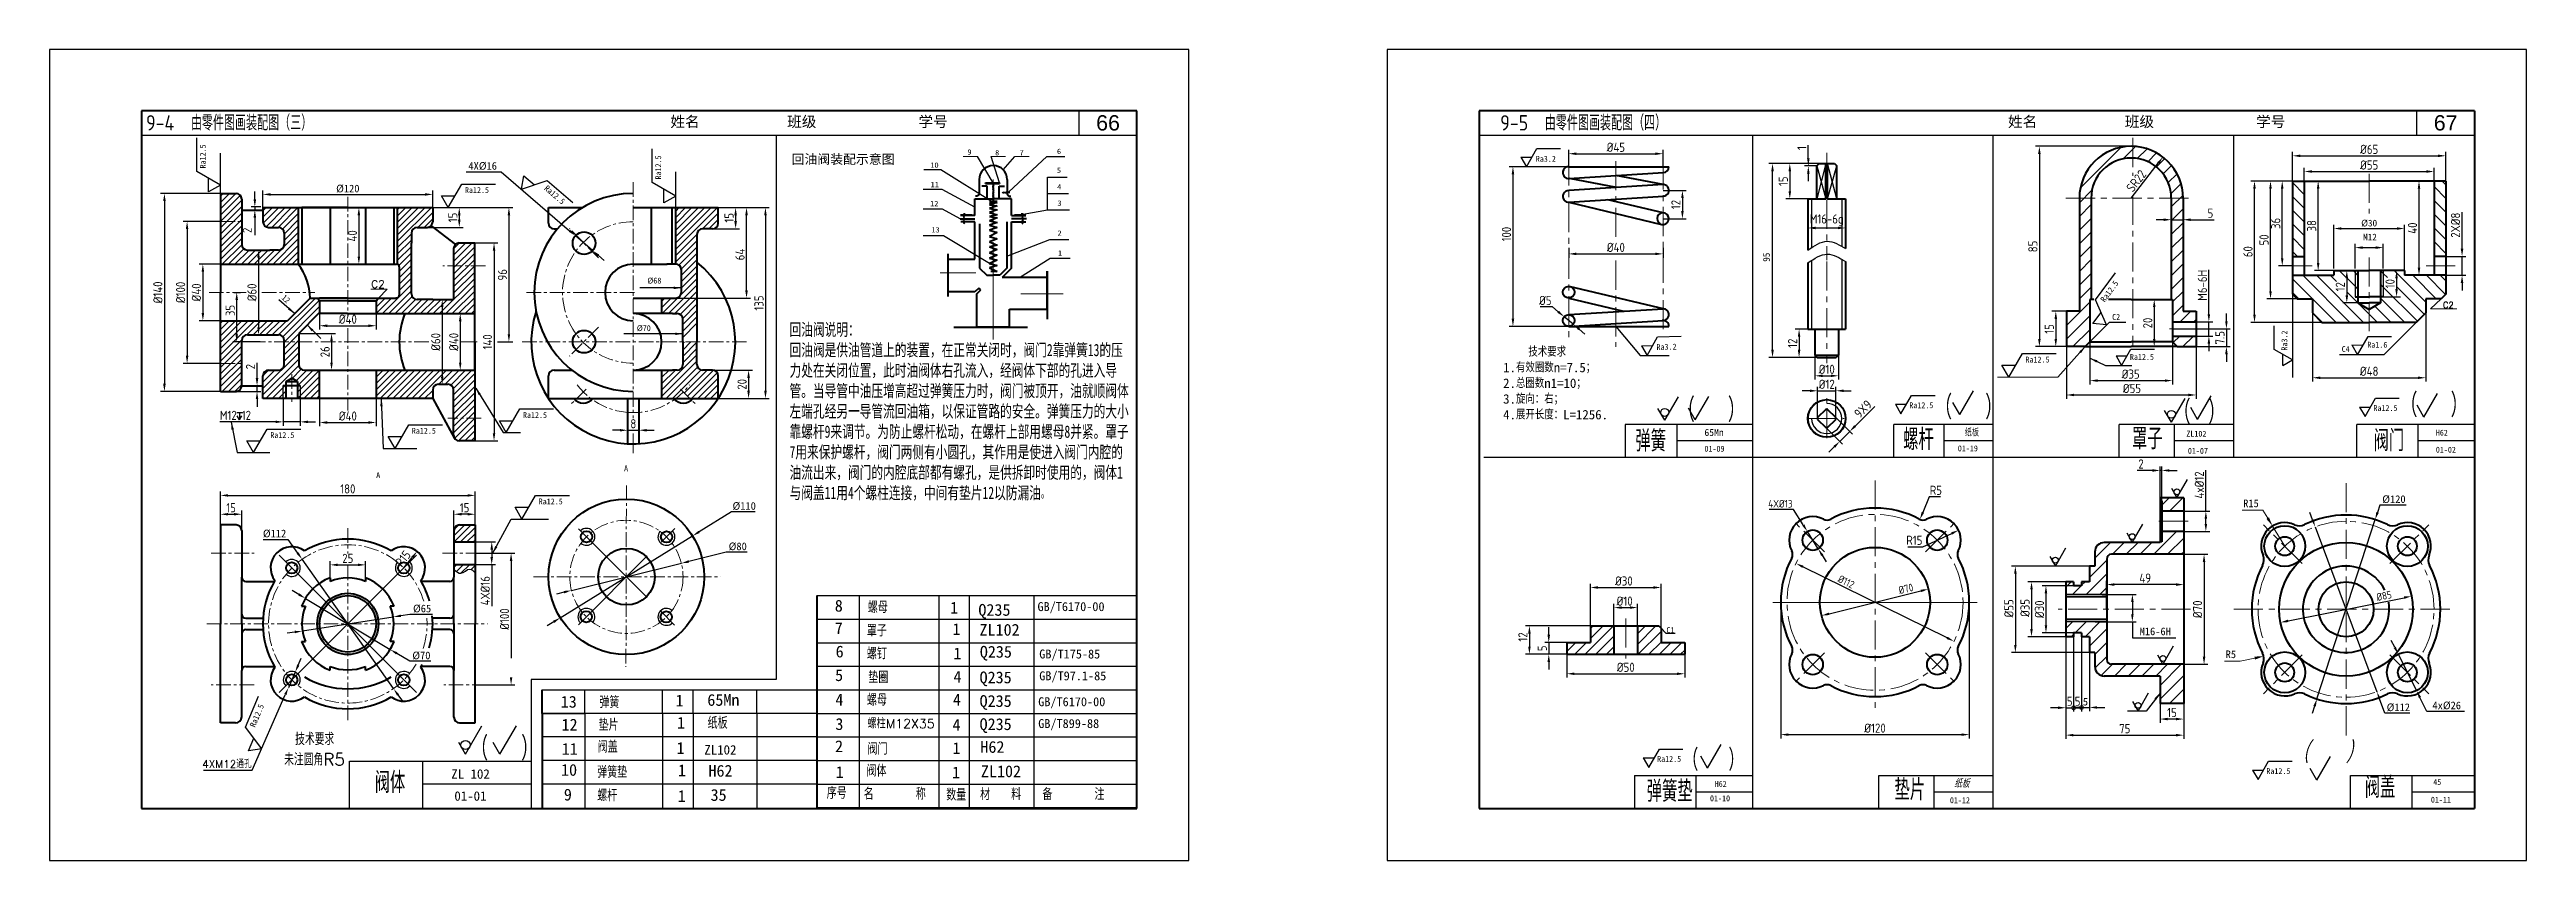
# Model space of a CAD drawing. Header units: millimetres. Extents: x 645 to 2308, y 762 to 2069.
# Drawn here: x 662 to 1471, y 1464 to 1729 of the extents above; entities that cross this region are included whole.
import ezdxf

# ---------------------------------------------------------------- set-up
doc = ezdxf.new("R2010")
doc.units = ezdxf.units.MM
doc.linetypes.add('CENTER', pattern=[50.8, 31.75, -6.35, 6.35, -6.35])
for name, color, linetype, lineweight in [('大粗实线', 250, 'Continuous', 40), ('点划线', 7, 'CENTER', 15), ('点画线', 7, 'CENTER', 15), ('粗', 7, 'Continuous', 40), ('粗实线', 7, 'Continuous', 40), ('细', 7, 'Continuous', 15)]:
    doc.layers.add(name, color=color, linetype=linetype, lineweight=lineweight)
for name, color, linetype in [('尺寸标注', 250, 'Continuous'), ('文字', 7, 'Continuous'), ('细实线', 7, 'Continuous')]:
    doc.layers.add(name, color=color, linetype=linetype)
doc.styles.add('HZ', font='txt.shx', dxfattribs={"bigfont": 'gbcbig.shx'})
doc.styles.add('HZ5', font='gbeitc.shx', dxfattribs={"height": 5, "bigfont": 'gbcbig.shx'})
doc.styles.add('汉字', font='gbenor.shx', dxfattribs={"bigfont": 'gbcbig.shx'})
doc.dimstyles.new('111', dxfattribs={"dimtxt": 3, "dimasz": 2.5, "dimexe": 1.25, "dimexo": 0.625, "dimgap": 1, "dimtad": 1, "dimdsep": 46, "dimtxsty": '汉字', "dimcen": 2.5, "dimadec": 0, "dimazin": 0, "dimtfac": 1, "dimtmove": 0, "dimatfit": 3, "dimfxl": 0, "dimarcsym": 0})
doc.dimstyles.new('ISO-25', dxfattribs={"dimtxt": 3, "dimasz": 2.5, "dimexe": 1.25, "dimexo": 0, "dimtad": 1, "dimdec": 0, "dimdsep": 46, "dimtxsty": '汉字', "dimcen": 2.5, "dimadec": 0, "dimazin": 0, "dimtfac": 1, "dimtdec": 0, "dimtmove": 0, "dimatfit": 3, "dimfxl": 0, "dimarcsym": 0})
doc.dimstyles.new('ISO-25$3', dxfattribs={"dimtxt": 3, "dimasz": 2.5, "dimexe": 1.25, "dimexo": 0, "dimtad": 1, "dimtoh": 1, "dimdec": 0, "dimdsep": 46, "dimtxsty": '汉字', "dimcen": 2.5, "dimadec": 0, "dimazin": 2, "dimtfac": 1, "dimtdec": 0, "dimtmove": 0, "dimatfit": 1, "dimldrblk": 'DOTSMALL', "dimfxl": 0, "dimarcsym": 0})
doc.dimstyles.new('ISO-25$4', dxfattribs={"dimtxt": 3, "dimasz": 2.5, "dimexe": 1.25, "dimexo": 0, "dimtad": 1, "dimtoh": 1, "dimdec": 0, "dimlfac": 1.25, "dimdsep": 46, "dimtxsty": '汉字', "dimcen": 2.5, "dimadec": 0, "dimazin": 2, "dimtfac": 1, "dimtdec": 0, "dimtmove": 0, "dimatfit": 1, "dimfxl": 0, "dimarcsym": 0})
doc.dimstyles.new('副本ISO-25$4', dxfattribs={"dimtxt": 2.5, "dimasz": 3, "dimexe": 1.25, "dimexo": 0, "dimgap": 1, "dimtad": 1, "dimtoh": 1, "dimdsep": 46, "dimtxsty": 'Standard', "dimcen": 0, "dimclrd": 256, "dimclre": 256, "dimclrt": 256, "dimadec": 0, "dimazin": 2, "dimtfac": 1, "dimtmove": 0, "dimatfit": 1, "dimfxl": 0, "dimlwd": -1, "dimlwe": -1, "dimarcsym": 0})
doc.dimstyles.new('水平', dxfattribs={"dimtxt": 2.5, "dimasz": 2.5, "dimexe": 1.25, "dimexo": 0, "dimtad": 1, "dimtih": 1, "dimtoh": 1, "dimdsep": 46, "dimtxsty": 'Standard', "dimcen": 2.5, "dimadec": 0, "dimazin": 2, "dimtfac": 1, "dimtmove": 0, "dimatfit": 3, "dimfxl": 0, "dimarcsym": 0})
doc.dimstyles.new('直径', dxfattribs={"dimtxt": 2.5, "dimasz": 2.5, "dimexe": 1.25, "dimexo": 0, "dimtad": 1, "dimtoh": 1, "dimdsep": 46, "dimtxsty": 'Standard', "dimcen": 2.5, "dimadec": 0, "dimazin": 2, "dimtfac": 1, "dimtmove": 0, "dimatfit": 3, "dimldrblk": 'NONE', "dimfxl": 0, "dimarcsym": 0})
pattern_1 = [(45, (551.1057, 1242.816), (-1.0372196, 1.0372196), [])]
pattern_2 = [(45, (1129.3916, 1411.91), (-2.245064, 2.245064), [])]

msp = doc.modelspace()

# ---------------------------------------------------------------- texts
at = {"layer": '尺寸标注', "color": 7, "char_height": 5, "width": 10, "attachment_point": 5}
for s, insert in [('{\\fArial|b0|i0|c0|p34;66}', (1007.658, 1705.2201)), ('{\\fArial|b0|i0|c0|p34;67}', (1444.4133, 1705.2201))]:
    msp.add_mtext(s, dxfattribs=dict(at, insert=insert))
at = {"layer": '文字', "color": 7, "char_height": 5, "width": 313.5, "attachment_point": 4, "style": '汉字'}
for s, insert in [('9-4  由零件图画装配图（三）', (693.5363, 1705.2201)), ('  9-5  由零件图画装配图（四）', (1130.2916, 1705.2201))]:
    msp.add_mtext(s, dxfattribs=dict(at, insert=insert))
at = {"layer": '文字', "color": 7, "char_height": 3.5, "width": 313.5, "attachment_point": 4}
for insert in [(860.011, 1705.4476), (1296.7663, 1705.4476)]:
    msp.add_mtext('{\\fSimSun|b0|i0|c134|p2;  姓名            班级              学号}', dxfattribs=dict(at, insert=insert))
at = {"layer": '点划线', "attachment_point": 1, "style": 'HZ'}
for s, insert, char_height, width in [('C2', (767.0776, 1653.7881), 2.5, 6.481374), ('C2', (1443.5196, 1646.7511), 2, 4.498248), ('{\\H1.6x; 技术要求\\P未注圆角R5}   ', (738.6446, 1505.9149), 2.5, 32.255167)]:
    msp.add_mtext(s, dxfattribs=dict(at, insert=insert, char_height=char_height, width=width))
at = {"layer": '粗实线', "insert": (904.3436, 1694.9303), "char_height": 3.08, "width": 56.073796, "attachment_point": 1}
msp.add_mtext('{\\fNSimSun|b0|i0|c134|p49;回油阀装配示意图}', dxfattribs=at)
at = {"layer": '细实线', "attachment_point": 1}
for s, insert, char_height, width in [('10', (949.6367, 1692.3158), 1.7325, 5.236399), ('9', (961.7241, 1696.5993), 1.7325, 5.236399), ('8', (970.7711, 1696.3751), 1.7325, 5.236399), ('7', (978.7814, 1696.3697), 1.7325, 5.236399), ('5', (990.9687, 1690.6167), 1.7325, 5.236399), ('6', (990.9687, 1696.8028), 1.7325, 5.236399), ('11', (949.7198, 1685.9314), 1.7325, 5.236399), ('4', (991.0518, 1685.22), 1.7325, 5.236399), ('12', (949.5536, 1679.7518), 1.7325, 5.236399), ('3', (991.1336, 1679.8801), 1.7325, 5.236399), ('13', (949.9691, 1671.1692), 1.7325, 5.236399), ('2', (991.1336, 1670.0831), 1.7325, 5.236399), ('1', (991.3047, 1663.5803), 1.7325, 5.236399), ('%%C68', (857.2334, 1654.6785), 1.925, 9.803058), ('C2', (1335.5243, 1642.7903), 1.925, 3.785994), ('%%C70', (853.7915, 1639.1287), 1.925, 9.23271), ('{\\fNSimSun|b0|i0|c134|p49;\\W0.7;回油阀说明：\\P回油阀是供油管道上的装置，在正常关闭时，阀门2靠弹簧13的压力处在关闭位置，此时油阀体右孔流入，经阀体下部的孔进入导管。当导管中油压增高超过弹簧压力时，阀门被顶开，油就顺阀体左端孔经另一导管流回油箱，以保证管路的安全。弹簧压力的大小靠螺杆9来调节。为防止螺杆松动，在螺杆上部用螺母8并紧。罩子7用来保护螺杆，阀门两侧有小圆孔，其作用是使进入阀门内腔的油流出来，阀门的内腔底部都有螺孔，是供拆卸时使用的，阀体1与阀盖11用4个螺柱连接，中间有垫片12以防漏油\\Ftxt,gbcbig|c134;。}', (903.6561, 1639.7004), 4, 111.089161), ('Ra12.5', (1341.3178, 1629.7249), 1.925, 4.780034), ('C4', (1410.4626, 1632.3291), 1.925, 4.332018), ('Ra12.5', (1269.2759, 1613.9418), 1.925, 4.780034), ('Ra12.5', (1420.8123, 1613.039), 1.925, 4.780034), ('65Mn', (1202.3887, 1605.2456), 2.31, 11.070546), ('ZL102', (1359.7383, 1604.6219), 1.925, 9.067421), (' {\\H1.25x;H62}', (1439.9969, 1604.9768), 1.54, 15.414587), ('A', (849.6271, 1593.3245), 1.925, 6.651925), ('01-19', (1285.1186, 1599.8446), 1.925, 8.065049), ('01-07', (1360.2418, 1599.0348), 1.925, 9.617357), (' {\\H1.25x;01-02}', (1439.9969, 1599.4151), 1.54, 28.189133), ('A', (768.6914, 1591.1065), 1.925, 4.126924), ('8', (918.4324, 1549.3933), 3.85, 7.552667), ('1', (956.1025, 1548.7585), 3.85, 7.552667), ('Q235', (965.3201, 1548.0402), 3.85, 21.260348), ('GB/T6170-00', (984.6211, 1548.6474), 2.926, 21.260348), ('7', (918.4324, 1542.0535), 3.85, 7.552667), ('1', (956.866, 1541.7434), 3.85, 7.552667), ('ZL102', (965.6842, 1541.5345), 3.85, 21.260348), ('C1', (1189.9816, 1540.4707), 1.925, 4.145191), ('6', (918.7186, 1534.4277), 3.85, 7.552667), ('1', (957.1713, 1533.8133), 3.85, 7.552667), ('Q235', (965.7948, 1534.3478), 3.85, 21.260348), ('GB/T175-85', (985.1974, 1533.1554), 2.926, 21.260348), ('5', (918.5278, 1526.7065), 3.85, 7.552667), ('4', (957.1713, 1526.1883), 3.85, 7.552667), ('Q235', (965.7128, 1525.9753), 3.85, 21.260348), ('GB/T97.1-85', (985.1974, 1526.0256), 2.926, 21.260348), ('13', (828.9515, 1518.0121), 3.85, 8.797399), ('1', (866.4359, 1518.4234), 3.85, 7.552667), ('65Mn', (876.82, 1518.6138), 3.85, 21.260348), ('4', (918.6233, 1518.6994), 3.85, 7.552667), ('4', (957.0185, 1518.7157), 3.85, 7.552667), ('Q235', (965.7128, 1518.254), 3.85, 21.260348), ('GB/T6170-00', (984.8627, 1517.5589), 2.926, 21.260348), ('12', (829.2118, 1510.5394), 3.85, 7.552667), ('1', (866.9212, 1511.1494), 3.85, 7.552667), ('3', (918.6223, 1510.7222), 3.85, 7.552667), ('4', (956.866, 1510.4807), 3.85, 7.552667), ('Q235', (965.7128, 1510.6902), 3.85, 21.260348), ('GB/T899-88', (984.8627, 1510.429), 2.926, 21.260348), ('11', (829.2873, 1502.621), 3.85, 7.552667), ('1', (866.7684, 1502.9144), 3.85, 7.552667), ('ZL102', (875.8471, 1501.9245), 3.08, 21.260348), ('2', (918.5268, 1503.4722), 3.85, 7.552667), ('1', (956.866, 1502.8556), 3.85, 7.552667), ('H62', (965.9745, 1503.2514), 3.85, 21.260348), ('Ra12.5', (1186.9403, 1498.3774), 1.925, 4.780034), ('ZL 102', (793.2152, 1494.0347), 3.08, 21.13374), ('10', (829.059, 1495.7469), 3.85, 7.552667), ('1', (867.2264, 1495.5943), 3.85, 7.552667), ('H62', (877.1807, 1495.4642), 3.85, 21.260348), ('1', (918.7217, 1495.0364), 3.85, 7.552667), ('1', (956.7133, 1494.9256), 3.85, 7.552667), ('ZL102', (966.1516, 1495.2916), 3.85, 21.260348), ('H62', (1205.7383, 1490.1989), 1.925, 11.621282), ('Ra12.5', (1385.8655, 1494.4037), 1.925, 4.780034), ('45', (1440.3595, 1490.8253), 1.925, 9.696241), ('01-01', (794.2207, 1486.8271), 3.08, 17.997695), ('9', (829.9751, 1487.6643), 3.85, 7.552667), ('1', (867.1618, 1487.2067), 3.85, 7.552667), ('35', (877.8745, 1487.5628), 3.85, 21.260348), ('01-12', (1282.5381, 1484.877), 1.925, 11.316494), ('01-11', (1439.5856, 1485.068), 1.925, 4.376943252282217e-14)]:
    msp.add_mtext(s, dxfattribs=dict(at, insert=insert, char_height=char_height, width=width))
at = {"layer": '细实线'}
for s, insert, char_height, attachment_point in [('%%c30', (1419.4301, 1672.449), 2.2, 5), ('M12', (1419.6965, 1667.9352), 2.2, 5), ('01-09', (1202.3887, 1599.7375), 1.925, 1), ('M16-6H', (1349.5819, 1539.072), 2.5, 5), ('01-10', (1204.2007, 1485.5023), 1.925, 1)]:
    msp.add_mtext(s, dxfattribs=dict(at, insert=insert, char_height=char_height, attachment_point=attachment_point))
at = {"layer": '细实线', "insert": (1222.6543, 1661.3511), "char_height": 2.2, "attachment_point": 5, "rotation": 90}
msp.add_mtext('95', dxfattribs=at)
at = {"layer": '细实线', "insert": (738.9066, 1649.3225), "char_height": 1.925, "width": 4.867596, "attachment_point": 1, "rotation": 317.7801616}
msp.add_mtext('12', dxfattribs=at)
at = {"layer": '细实线', "attachment_point": 1}
for s, insert, char_height, width, style in [('   技术要求{\\fFangSong_GB2312|b0|i0|c134|p49;\\P1.}有效圈数{\\fFangSong_GB2312|b0|i0|c134|p49;n=7.5}；{\\fFangSong_GB2312|b0|i0|c134|p49;\\P2.}总圈数{\\fFangSong_GB2312|b0|i0|c134|p49;n1=10}；{\\fFangSong_GB2312|b0|i0|c134|p49;\\P3.}旋向：右；{\\fFangSong_GB2312|b0|i0|c134|p49;\\P4.}展开长度：{\\fFangSong_GB2312|b0|i0|c134|p49;L=1256.}', (1136.656, 1631.9835), 3.08, 44.349126, 'HZ'), ('{\\H2x;\\T0.75;（  ）   \\H0.5x;   \\H2x; \\T1; }   ', (1429.6513, 1616.8813), 3.85, 21.260348, 'HZ'), ('{\\H2x;\\T0.75;（  ）   \\H0.5x;   \\H2x; \\T1; }   ', (1193.6866, 1615.3155), 3.85, 21.260348, 'HZ'), ('{\\H2x;\\T0.75;（  ）   \\H0.5x;   \\H2x; \\T1; }   ', (1277.6865, 1616.164), 3.85, 21.260348, 'HZ'), ('{\\H2x;\\T0.75;（ \\H0.1299x; \\H7.7x;）   \\H0.5x;   \\H2x; \\T1; }   ', (1355.5726, 1614.5777), 3.85, 21.260348, 'HZ'), ('螺杆', (1267.2802, 1605.266), 6.93, 11.485033, 'HZ'), ('螺母', (929.2155, 1548.906), 3.85, 21.260348, 'HZ'), ('罩子', (928.904, 1541.2813), 3.85, 21.260348, 'HZ'), ('螺钉', (928.904, 1533.8122), 3.85, 21.260348, 'HZ'), ('垫圈', (929.3713, 1526.0319), 3.85, 21.260348, 'HZ'), ('弹簧', (841.5498, 1517.8521), 3.85, 21.260348, 'HZ'), ('螺母', (928.9396, 1518.6834), 3.85, 21.260348, 'HZ'), ('{\\H2x;\\T0.75;（  ）   \\H0.5x;   \\H2x; \\T1; }   ', (799.6635, 1504.6838), 3.85, 21.260348, 'HZ'), ('垫片', (841.3203, 1510.4784), 3.85, 21.260348, 'HZ'), ('纸板', (876.903, 1511.1283), 3.85, 21.260348, 'HZ'), ('螺柱M12X35', (929.0954, 1510.4363), 3, 27.035723, 'HZ'), ('阀盖', (841.0087, 1503.3206), 3.85, 21.260348, 'HZ'), ('阀门', (929.0954, 1502.656), 3.85, 21.260348, 'HZ'), ('{\\H1.818x;\\T0.75;（  ）\\H1.1x;   \\H0.5x;   \\H2x; \\T1; }   ', (1195.3509, 1500.5996), 3.85, 21.260348, 'HZ'), ('弹簧垫', (840.8529, 1495.0734), 3.85, 21.260348, 'HZ'), ('序号', (915.7904, 1488.214), 3.85, 21.260348, 'HZ'), ('名    称', (927.8848, 1487.9613), 3.85, 21.260348, 'HZ'), ('阀体', (928.7884, 1495.4956), 3.85, 21.260348, 'HZ'), ('材  料', (965.8708, 1487.7856), 3.85, 21.260348, 'HZ'), ('备    注', (986.2312, 1487.8439), 3.85, 21.260348, 'HZ'), ('纸板', (1283.8764, 1490.5442), 2.5, 8.396657, 'HZ5'), ('螺杆', (840.8529, 1487.4488), 3.85, 21.260348, 'HZ'), ('数量', (954.812, 1487.626), 3.85, 21.260348, 'HZ')]:
    msp.add_mtext(s, dxfattribs=dict(at, insert=insert, char_height=char_height, width=width, style=style))
for s, insert, char_height, style in [('弹簧', (1179.8539, 1604.7666), 6.93, 'HZ'), ('纸板', (1287.4156, 1605.1512), 2.31, 'HZ'), ('罩子', (1341.9969, 1605.4993), 6.93, 'HZ'), ('阀门', (1420.8777, 1604.8898), 6.93, 'HZ'), ('{\\H1.01x;\\T0.75;（    ）\\H1.98x;   \\H0.5x;   \\H2x; \\T1; }   ', (1394.5179, 1503.095), 6.93, 'HZ5'), ('阀体', (768.1996, 1493.1917), 6.93, 'HZ'), ('弹簧垫', (1183.5546, 1490.2976), 6.93, 'HZ'), ('垫片', (1264.4521, 1490.8175), 6.93, 'HZ'), ('阀盖', (1417.9943, 1491.5918), 6.93, 'HZ')]:
    msp.add_mtext(s, dxfattribs=dict(at, insert=insert, char_height=char_height, style=style))

# ---------------------------------------------------------------- blocks, each defined once
blk = doc.blocks.new('*D324')
at = {"layer": 'Defpoints', "color": 0, "transparency": 16777216}
for p in [(731.71, 1677.56), (787.15, 1681.87), (787.15, 1677.56)]:
    blk.add_point(p, dxfattribs=at)
at = {"layer": '细实线', "color": 0, "lineweight": -2, "transparency": 16777216}
for p, q in [((731.71, 1677.56), (731.71, 1683.12)), ((787.15, 1677.56), (787.15, 1683.12)), ((734.21, 1681.87), (784.65, 1681.87))]:
    blk.add_line(p, q, dxfattribs=at)
at = {"layer": '细实线', "color": 0, "transparency": 16777216}
for points in [[(734.21, 1682.28), (734.21, 1681.45), (731.71, 1681.87)], [(784.65, 1682.28), (784.65, 1681.45), (787.15, 1681.87)]]:
    blk.add_solid(points, dxfattribs=at)
at = {"layer": '细实线', "color": 0, "transparency": 16777216, "insert": (759.43, 1683.74), "char_height": 2.5, "attachment_point": 5}
blk.add_mtext('%%c120', dxfattribs=at)
blk = doc.blocks.new('_None')
blk = doc.blocks.new('*D325')
at = {"layer": 'Defpoints', "color": 0, "transparency": 16777216}
for p in [(717.85, 1682.18), (699.55, 1617.5), (717.85, 1617.5)]:
    blk.add_point(p, dxfattribs=at)
at = {"layer": '细实线', "color": 0, "lineweight": -2, "transparency": 16777216}
for p, q in [((717.85, 1682.18), (698.3, 1682.18)), ((699.55, 1679.68), (699.55, 1620)), ((717.85, 1617.5), (698.3, 1617.5))]:
    blk.add_line(p, q, dxfattribs=at)
at = {"layer": '细实线', "color": 0, "transparency": 16777216}
for points in [[(699.13, 1679.68), (699.97, 1679.68), (699.55, 1682.18)], [(699.13, 1620), (699.97, 1620), (699.55, 1617.5)]]:
    blk.add_solid(points, dxfattribs=at)
at = {"layer": '细实线', "color": 0, "transparency": 16777216, "insert": (697.42, 1649.84), "char_height": 3, "attachment_point": 5, "rotation": 90, "style": '汉字'}
blk.add_mtext('%%C140', dxfattribs=at)
blk = doc.blocks.new('*D326')
at = {"layer": 'Defpoints', "color": 0, "transparency": 16777216}
for p in [(717.85, 1673.02), (706.95, 1626.66), (717.85, 1626.66)]:
    blk.add_point(p, dxfattribs=at)
at = {"layer": '细实线', "color": 0, "lineweight": -2, "transparency": 16777216}
for p, q in [((717.85, 1673.02), (705.7, 1673.02)), ((706.95, 1670.52), (706.95, 1629.16)), ((717.85, 1626.66), (705.7, 1626.66))]:
    blk.add_line(p, q, dxfattribs=at)
at = {"layer": '细实线', "color": 0, "transparency": 16777216}
for points in [[(706.54, 1670.52), (707.37, 1670.52), (706.95, 1673.02)], [(706.54, 1629.16), (707.37, 1629.16), (706.95, 1626.66)]]:
    blk.add_solid(points, dxfattribs=at)
at = {"layer": '细实线', "color": 0, "transparency": 16777216, "insert": (704.83, 1649.84), "char_height": 3, "attachment_point": 5, "rotation": 90, "style": '汉字'}
blk.add_mtext('%%C100', dxfattribs=at)
blk = doc.blocks.new('*D327')
at = {"layer": 'Defpoints', "color": 0, "transparency": 16777216}
for p in [(717.85, 1659.08), (712.1, 1640.6), (717.85, 1640.6)]:
    blk.add_point(p, dxfattribs=at)
at = {"layer": '细实线', "color": 0, "lineweight": -2, "transparency": 16777216}
for p, q in [((717.85, 1659.08), (710.85, 1659.08)), ((712.1, 1656.58), (712.1, 1643.1)), ((717.85, 1640.6), (710.85, 1640.6))]:
    blk.add_line(p, q, dxfattribs=at)
at = {"layer": '细实线', "color": 0, "transparency": 16777216}
for points in [[(711.69, 1656.58), (712.52, 1656.58), (712.1, 1659.08)], [(711.69, 1643.1), (712.52, 1643.1), (712.1, 1640.6)]]:
    blk.add_solid(points, dxfattribs=at)
at = {"layer": '细实线', "color": 0, "transparency": 16777216, "insert": (709.98, 1649.84), "char_height": 3, "attachment_point": 5, "rotation": 90, "style": '汉字'}
blk.add_mtext('%%C40', dxfattribs=at)
blk = doc.blocks.new('*D328')
at = {"layer": 'Defpoints', "color": 0, "transparency": 16777216}
for p in [(732.41, 1663.7), (730.27, 1635.98), (732.41, 1635.98)]:
    blk.add_point(p, dxfattribs=at)
at = {"layer": '细实线', "color": 0, "lineweight": -2, "transparency": 16777216}
for p, q in [((732.41, 1663.7), (729.02, 1663.7)), ((730.27, 1661.2), (730.27, 1638.48)), ((732.41, 1635.98), (729.02, 1635.98))]:
    blk.add_line(p, q, dxfattribs=at)
at = {"layer": '细实线', "color": 0, "transparency": 16777216}
for points in [[(729.85, 1661.2), (730.68, 1661.2), (730.27, 1663.7)], [(729.85, 1638.48), (730.68, 1638.48), (730.27, 1635.98)]]:
    blk.add_solid(points, dxfattribs=at)
at = {"layer": '细实线', "color": 0, "transparency": 16777216, "insert": (728.14, 1649.84), "char_height": 3, "attachment_point": 5, "rotation": 90, "style": '汉字'}
blk.add_mtext('%%C60', dxfattribs=at)
blk = doc.blocks.new('*D329')
at = {"layer": 'Defpoints', "color": 0, "transparency": 16777216}
for p in [(722.18, 1649.84), (723.15, 1649.84), (730.84, 1633.67)]:
    blk.add_point(p, dxfattribs=at)
at = {"layer": '细实线', "color": 0, "lineweight": -2, "transparency": 16777216}
for p, q in [((722.18, 1649.84), (724.4, 1649.84)), ((723.15, 1636.17), (723.15, 1647.34)), ((730.84, 1633.67), (721.9, 1633.67))]:
    blk.add_line(p, q, dxfattribs=at)
at = {"layer": '细实线', "color": 0, "transparency": 16777216}
for points in [[(722.74, 1647.34), (723.57, 1647.34), (723.15, 1649.84)], [(722.74, 1636.17), (723.57, 1636.17), (723.15, 1633.67)]]:
    blk.add_solid(points, dxfattribs=at)
at = {"layer": '细实线', "color": 0, "transparency": 16777216, "insert": (721.03, 1643.94), "char_height": 3, "attachment_point": 5, "rotation": 90, "style": '汉字'}
blk.add_mtext('35', dxfattribs=at)
blk = doc.blocks.new('*D330')
at = {"layer": 'Defpoints', "color": 0, "transparency": 16777216}
for p in [(726.82, 1619.35), (729.79, 1619.35), (722.93, 1617.5)]:
    blk.add_point(p, dxfattribs=at)
at = {"layer": '细实线', "color": 0, "lineweight": -2, "transparency": 16777216}
for p, q in [((729.79, 1621.85), (729.79, 1626.81)), ((726.82, 1619.35), (731.04, 1619.35)), ((729.79, 1617.5), (729.79, 1619.35)), ((722.93, 1617.5), (731.04, 1617.5)), ((729.79, 1615), (729.79, 1612.5))]:
    blk.add_line(p, q, dxfattribs=at)
at = {"layer": '细实线', "color": 0, "transparency": 16777216}
for points in [[(729.37, 1621.85), (730.2, 1621.85), (729.79, 1619.35)], [(729.37, 1615), (730.2, 1615), (729.79, 1617.5)]]:
    blk.add_solid(points, dxfattribs=at)
at = {"layer": '细实线', "color": 0, "transparency": 16777216, "insert": (727.66, 1625.58), "char_height": 3, "attachment_point": 5, "rotation": 90, "style": '汉字'}
blk.add_mtext('2', dxfattribs=at)
blk = doc.blocks.new('*D331')
at = {"layer": 'Defpoints', "color": 0, "transparency": 16777216}
for p in [(738.36, 1615.19), (743.9, 1615.19), (743.9, 1607.55)]:
    blk.add_point(p, dxfattribs=at)
at = {"layer": '细实线', "color": 0, "lineweight": -2, "transparency": 16777216}
for p, q in [((738.36, 1615.19), (738.36, 1606.3)), ((743.9, 1615.19), (743.9, 1606.3)), ((735.86, 1607.55), (717.6, 1607.55)), ((743.9, 1607.55), (738.36, 1607.55)), ((746.4, 1607.55), (748.9, 1607.55))]:
    blk.add_line(p, q, dxfattribs=at)
at = {"layer": '细实线', "color": 0, "transparency": 16777216}
for points in [[(735.86, 1607.96), (735.86, 1607.13), (738.36, 1607.55)], [(746.4, 1607.96), (746.4, 1607.13), (743.9, 1607.55)]]:
    blk.add_solid(points, dxfattribs=at)
at = {"layer": '细实线', "color": 0, "transparency": 16777216, "insert": (722.73, 1609.67), "char_height": 3, "attachment_point": 5, "style": '汉字'}
blk.add_mtext('M12 12', dxfattribs=at)
blk = doc.blocks.new('*D332')
at = {"layer": 'Defpoints', "color": 0, "transparency": 16777216}
for p in [(759.43, 1677.56), (759.43, 1659.08), (763.04, 1659.08)]:
    blk.add_point(p, dxfattribs=at)
at = {"layer": '细实线', "color": 0, "lineweight": -2, "transparency": 16777216}
for p, q in [((759.43, 1677.56), (764.29, 1677.56)), ((763.04, 1675.06), (763.04, 1661.58)), ((759.43, 1659.08), (764.29, 1659.08))]:
    blk.add_line(p, q, dxfattribs=at)
at = {"layer": '细实线', "color": 0, "transparency": 16777216}
for points in [[(762.62, 1675.06), (763.45, 1675.06), (763.04, 1677.56)], [(762.62, 1661.58), (763.45, 1661.58), (763.04, 1659.08)]]:
    blk.add_solid(points, dxfattribs=at)
at = {"layer": '细实线', "color": 0, "transparency": 16777216, "insert": (760.91, 1668.32), "char_height": 3, "attachment_point": 5, "rotation": 90, "style": '汉字'}
blk.add_mtext('40', dxfattribs=at)
blk = doc.blocks.new('*D333')
at = {"layer": 'Defpoints', "color": 0, "transparency": 16777216}
for p in [(787.15, 1677.56), (782.06, 1671.1), (795.82, 1671.1)]:
    blk.add_point(p, dxfattribs=at)
at = {"layer": '细实线', "color": 0, "lineweight": -2, "transparency": 16777216}
for p, q in [((787.15, 1677.56), (797.07, 1677.56)), ((795.82, 1675.06), (795.82, 1673.6)), ((782.06, 1671.1), (797.07, 1671.1))]:
    blk.add_line(p, q, dxfattribs=at)
at = {"layer": '细实线', "color": 0, "transparency": 16777216}
for points in [[(795.41, 1675.06), (796.24, 1675.06), (795.82, 1677.56)], [(795.41, 1673.6), (796.24, 1673.6), (795.82, 1671.1)]]:
    blk.add_solid(points, dxfattribs=at)
at = {"layer": '细实线', "color": 0, "transparency": 16777216, "insert": (793.7, 1674.33), "char_height": 3, "attachment_point": 5, "rotation": 90, "style": '汉字'}
blk.add_mtext('15', dxfattribs=at)
blk = doc.blocks.new('*D334')
at = {"layer": 'Defpoints', "color": 0, "transparency": 16777216}
for p in [(743.41, 1636.45), (750.19, 1624.43), (754.11, 1624.43)]:
    blk.add_point(p, dxfattribs=at)
at = {"layer": '细实线', "color": 0, "lineweight": -2, "transparency": 16777216}
for p, q in [((743.41, 1636.45), (755.36, 1636.45)), ((754.11, 1633.95), (754.11, 1626.93)), ((750.19, 1624.43), (755.36, 1624.43))]:
    blk.add_line(p, q, dxfattribs=at)
at = {"layer": '细实线', "color": 0, "transparency": 16777216}
for points in [[(753.7, 1633.95), (754.53, 1633.95), (754.11, 1636.45)], [(753.7, 1626.93), (754.53, 1626.93), (754.11, 1624.43)]]:
    blk.add_solid(points, dxfattribs=at)
at = {"layer": '细实线', "color": 0, "transparency": 16777216, "insert": (751.99, 1630.44), "char_height": 3, "attachment_point": 5, "rotation": 90, "style": '汉字'}
blk.add_mtext('26', dxfattribs=at)
blk = doc.blocks.new('*D335')
at = {"layer": 'Defpoints', "color": 0, "transparency": 16777216}
for p in [(750.19, 1642.91), (768.67, 1642.91), (768.67, 1638.96)]:
    blk.add_point(p, dxfattribs=at)
at = {"layer": '细实线', "color": 0, "lineweight": -2, "transparency": 16777216}
for p, q in [((750.19, 1642.91), (750.19, 1637.71)), ((768.67, 1642.91), (768.67, 1637.71)), ((752.69, 1638.96), (766.17, 1638.96))]:
    blk.add_line(p, q, dxfattribs=at)
at = {"layer": '细实线', "color": 0, "transparency": 16777216}
for points in [[(752.69, 1639.38), (752.69, 1638.54), (750.19, 1638.96)], [(766.17, 1639.38), (766.17, 1638.54), (768.67, 1638.96)]]:
    blk.add_solid(points, dxfattribs=at)
at = {"layer": '细实线', "color": 0, "transparency": 16777216, "insert": (759.43, 1641.09), "char_height": 3, "attachment_point": 5, "style": '汉字'}
blk.add_mtext('%%C40', dxfattribs=at)
blk = doc.blocks.new('*D336')
at = {"layer": 'Defpoints', "color": 0, "transparency": 16777216}
for p in [(788.32, 1647.53), (790.26, 1619.81), (790.56, 1619.81)]:
    blk.add_point(p, dxfattribs=at)
at = {"layer": '细实线', "color": 0, "lineweight": -2, "transparency": 16777216}
for p, q in [((788.32, 1647.53), (791.51, 1647.53)), ((790.26, 1645.03), (790.26, 1622.31)), ((790.56, 1619.81), (789.01, 1619.81))]:
    blk.add_line(p, q, dxfattribs=at)
at = {"layer": '细实线', "color": 0, "transparency": 16777216}
for points in [[(789.84, 1645.03), (790.68, 1645.03), (790.26, 1647.53)], [(789.84, 1622.31), (790.68, 1622.31), (790.26, 1619.81)]]:
    blk.add_solid(points, dxfattribs=at)
at = {"layer": '细实线', "color": 0, "transparency": 16777216, "insert": (788.14, 1633.67), "char_height": 3, "attachment_point": 5, "rotation": 90, "style": '汉字'}
blk.add_mtext('%%C60', dxfattribs=at)
blk = doc.blocks.new('*D337')
at = {"layer": 'Defpoints', "color": 0, "transparency": 16777216}
for p in [(800.91, 1642.91), (796.14, 1624.43), (800.91, 1624.43)]:
    blk.add_point(p, dxfattribs=at)
at = {"layer": '细实线', "color": 0, "lineweight": -2, "transparency": 16777216}
for p, q in [((800.91, 1642.91), (794.89, 1642.91)), ((796.14, 1640.41), (796.14, 1626.93)), ((800.91, 1624.43), (794.89, 1624.43))]:
    blk.add_line(p, q, dxfattribs=at)
at = {"layer": '细实线', "color": 0, "transparency": 16777216}
for points in [[(795.72, 1640.41), (796.56, 1640.41), (796.14, 1642.91)], [(795.72, 1626.93), (796.56, 1626.93), (796.14, 1624.43)]]:
    blk.add_solid(points, dxfattribs=at)
at = {"layer": '细实线', "color": 0, "transparency": 16777216, "insert": (794.01, 1633.67), "char_height": 3, "attachment_point": 5, "rotation": 90, "style": '汉字'}
blk.add_mtext('%%C40', dxfattribs=at)
blk = doc.blocks.new('*D301')
at = {"layer": 'Defpoints', "color": 0, "transparency": 16777216}
for p in [(799.83, 1666.01), (799.83, 1601.33), (807.17, 1601.33)]:
    blk.add_point(p, dxfattribs=at)
at = {"layer": '细实线', "color": 0, "lineweight": -2, "transparency": 16777216}
for p, q in [((799.83, 1666.01), (808.42, 1666.01)), ((807.17, 1663.51), (807.17, 1603.83)), ((799.83, 1601.33), (808.42, 1601.33))]:
    blk.add_line(p, q, dxfattribs=at)
at = {"layer": '细实线', "color": 0, "transparency": 16777216}
for points in [[(806.76, 1663.51), (807.59, 1663.51), (807.17, 1666.01)], [(806.76, 1603.83), (807.59, 1603.83), (807.17, 1601.33)]]:
    blk.add_solid(points, dxfattribs=at)
at = {"layer": '细实线', "color": 0, "transparency": 16777216, "insert": (805.05, 1633.67), "char_height": 3, "attachment_point": 5, "rotation": 90, "style": '汉字'}
blk.add_mtext('140', dxfattribs=at)
blk = doc.blocks.new('*D302')
at = {"layer": 'Defpoints', "color": 0, "transparency": 16777216}
for p in [(787.15, 1677.56), (808.25, 1633.67), (812.03, 1633.67)]:
    blk.add_point(p, dxfattribs=at)
at = {"layer": '细实线', "color": 0, "lineweight": -2, "transparency": 16777216}
for p, q in [((787.15, 1677.56), (813.28, 1677.56)), ((812.03, 1675.06), (812.03, 1636.17)), ((808.25, 1633.67), (813.28, 1633.67))]:
    blk.add_line(p, q, dxfattribs=at)
at = {"layer": '细实线', "color": 0, "transparency": 16777216}
for points in [[(811.62, 1675.06), (812.45, 1675.06), (812.03, 1677.56)], [(811.62, 1636.17), (812.45, 1636.17), (812.03, 1633.67)]]:
    blk.add_solid(points, dxfattribs=at)
at = {"layer": '细实线', "color": 0, "transparency": 16777216, "insert": (809.91, 1655.62), "char_height": 3, "attachment_point": 5, "rotation": 90, "style": '汉字'}
blk.add_mtext('96', dxfattribs=at)
blk = doc.blocks.new('*D338')
at = {"layer": 'Defpoints', "color": 0, "transparency": 16777216}
for p in [(750.19, 1615.19), (768.67, 1615.19), (768.67, 1607.34)]:
    blk.add_point(p, dxfattribs=at)
at = {"layer": '细实线', "color": 0, "lineweight": -2, "transparency": 16777216}
for p, q in [((750.19, 1615.19), (750.19, 1606.09)), ((768.67, 1615.19), (768.67, 1606.09)), ((752.69, 1607.34), (766.17, 1607.34))]:
    blk.add_line(p, q, dxfattribs=at)
at = {"layer": '细实线', "color": 0, "transparency": 16777216}
for points in [[(752.69, 1607.75), (752.69, 1606.92), (750.19, 1607.34)], [(766.17, 1607.75), (766.17, 1606.92), (768.67, 1607.34)]]:
    blk.add_solid(points, dxfattribs=at)
at = {"layer": '细实线', "color": 0, "transparency": 16777216, "insert": (759.43, 1609.46), "char_height": 3, "attachment_point": 5, "style": '汉字'}
blk.add_mtext('%%C40', dxfattribs=at)
blk = doc.blocks.new('*D339')
at = {"layer": 'Defpoints', "color": 0, "transparency": 16777216}
for p in [(833.76, 1668.35), (839.36, 1663.52)]:
    blk.add_point(p, dxfattribs=at)
at = {"layer": '细实线', "color": 0, "lineweight": -2, "transparency": 16777216}
for p, q in [((798.04, 1689.26), (809.5, 1689.26)), ((809.5, 1689.26), (831.86, 1669.98)), ((839.36, 1663.52), (833.76, 1668.35)), ((841.25, 1661.89), (843.14, 1660.26))]:
    blk.add_line(p, q, dxfattribs=at)
at = {"layer": '细实线', "color": 0, "transparency": 16777216}
for points in [[(832.14, 1670.3), (831.59, 1669.66), (833.76, 1668.35)], [(841.52, 1662.2), (840.98, 1661.57), (839.36, 1663.52)]]:
    blk.add_solid(points, dxfattribs=at)
at = {"layer": '细实线', "color": 0, "transparency": 16777216, "insert": (803.46, 1691.13), "char_height": 2.5, "attachment_point": 5}
blk.add_mtext('4X%%C16', dxfattribs=at)
blk = doc.blocks.new('*D303')
at = {"layer": 'Defpoints', "color": 0, "transparency": 16777216}
for p in [(740.02, 1520.69), (742.24, 1525.76)]:
    blk.add_point(p, dxfattribs=at)
at = {"layer": '细实线', "color": 0, "lineweight": -2, "transparency": 16777216}
for p, q in [((743.25, 1528.05), (744.25, 1530.34)), ((742.24, 1525.76), (740.02, 1520.69)), ((728.22, 1493.73), (739.02, 1518.4)), ((712.29, 1493.73), (728.22, 1493.73))]:
    blk.add_line(p, q, dxfattribs=at)
at = {"layer": '细实线', "color": 0, "transparency": 16777216}
for points in [[(738.64, 1518.56), (739.4, 1518.23), (740.02, 1520.69)], [(742.87, 1528.22), (743.63, 1527.89), (742.24, 1525.76)]]:
    blk.add_solid(points, dxfattribs=at)
at = {"layer": '细实线', "color": 0, "transparency": 16777216, "insert": (719.94, 1495.69), "char_height": 2.5, "attachment_point": 5, "style": 'HZ'}
blk.add_mtext('4XM12通孔', dxfattribs=at)
blk = doc.blocks.new('*D340')
at = {"layer": 'Defpoints', "color": 0, "transparency": 16777216}
for p in [(880.37, 1677.56), (876.9, 1670.63), (886.05, 1670.63)]:
    blk.add_point(p, dxfattribs=at)
at = {"layer": '细实线', "color": 0, "lineweight": -2, "transparency": 16777216}
for p, q in [((880.37, 1677.56), (887.3, 1677.56)), ((886.05, 1675.06), (886.05, 1673.13)), ((876.9, 1670.63), (887.3, 1670.63))]:
    blk.add_line(p, q, dxfattribs=at)
at = {"layer": '细实线', "color": 0, "transparency": 16777216}
for points in [[(885.63, 1675.06), (886.47, 1675.06), (886.05, 1677.56)], [(885.63, 1673.13), (886.47, 1673.13), (886.05, 1670.63)]]:
    blk.add_solid(points, dxfattribs=at)
at = {"layer": '细实线', "color": 0, "transparency": 16777216, "insert": (883.92, 1674.24), "char_height": 3, "attachment_point": 5, "rotation": 90, "style": '汉字'}
blk.add_mtext('15', dxfattribs=at)
blk = doc.blocks.new('*D341')
at = {"layer": 'Defpoints', "color": 0, "transparency": 16777216}
for p in [(880.37, 1677.56), (889.61, 1677.56), (861.89, 1648)]:
    blk.add_point(p, dxfattribs=at)
at = {"layer": '细实线', "color": 0, "lineweight": -2, "transparency": 16777216}
for p, q in [((880.37, 1677.56), (890.86, 1677.56)), ((889.61, 1650.5), (889.61, 1675.06)), ((861.89, 1648), (890.86, 1648))]:
    blk.add_line(p, q, dxfattribs=at)
at = {"layer": '细实线', "color": 0, "transparency": 16777216}
for points in [[(889.2, 1675.06), (890.03, 1675.06), (889.61, 1677.56)], [(889.2, 1650.5), (890.03, 1650.5), (889.61, 1648)]]:
    blk.add_solid(points, dxfattribs=at)
at = {"layer": '细实线', "color": 0, "transparency": 16777216, "insert": (887.49, 1662.22), "char_height": 3, "attachment_point": 5, "rotation": 90, "style": '汉字'}
blk.add_mtext('64', dxfattribs=at)
blk = doc.blocks.new('*D342')
at = {"layer": 'Defpoints', "color": 0, "transparency": 16777216}
for p in [(880.37, 1677.56), (877.09, 1615.19), (895.8, 1615.19)]:
    blk.add_point(p, dxfattribs=at)
at = {"layer": '细实线', "color": 0, "lineweight": -2, "transparency": 16777216}
for p, q in [((880.37, 1677.56), (897.05, 1677.56)), ((895.8, 1675.06), (895.8, 1617.69)), ((877.09, 1615.19), (897.05, 1615.19))]:
    blk.add_line(p, q, dxfattribs=at)
at = {"layer": '细实线', "color": 0, "transparency": 16777216}
for points in [[(895.38, 1675.06), (896.21, 1675.06), (895.8, 1677.56)], [(895.38, 1617.69), (896.21, 1617.69), (895.8, 1615.19)]]:
    blk.add_solid(points, dxfattribs=at)
at = {"layer": '细实线', "color": 0, "transparency": 16777216, "insert": (893.67, 1646.38), "char_height": 3, "attachment_point": 5, "rotation": 90, "style": '汉字'}
blk.add_mtext('135', dxfattribs=at)
blk = doc.blocks.new('*D343')
at = {"layer": 'Defpoints', "color": 0, "transparency": 16777216}
for p in [(876.9, 1624.43), (876.9, 1615.19), (890.28, 1615.19)]:
    blk.add_point(p, dxfattribs=at)
at = {"layer": '细实线', "color": 0, "lineweight": -2, "transparency": 16777216}
for p, q in [((876.9, 1624.43), (891.53, 1624.43)), ((890.28, 1621.93), (890.28, 1617.69)), ((876.9, 1615.19), (891.53, 1615.19))]:
    blk.add_line(p, q, dxfattribs=at)
at = {"layer": '细实线', "color": 0, "transparency": 16777216}
for points in [[(889.86, 1621.93), (890.7, 1621.93), (890.28, 1624.43)], [(889.86, 1617.69), (890.7, 1617.69), (890.28, 1615.19)]]:
    blk.add_solid(points, dxfattribs=at)
at = {"layer": '细实线', "color": 0, "transparency": 16777216, "insert": (888.16, 1619.81), "char_height": 3, "attachment_point": 5, "rotation": 90, "style": '汉字'}
blk.add_mtext('20', dxfattribs=at)
blk = doc.blocks.new('*D344')
at = {"layer": 'Defpoints', "color": 0, "transparency": 16777216}
for p in [(854.5, 1604.81), (850.8, 1600.41), (854.5, 1600.41)]:
    blk.add_point(p, dxfattribs=at)
at = {"layer": '细实线', "color": 0, "lineweight": -2, "transparency": 16777216}
for p, q in [((848.3, 1604.81), (845.8, 1604.81)), ((850.8, 1600.41), (850.8, 1606.06)), ((850.8, 1604.81), (854.5, 1604.81)), ((854.5, 1600.41), (854.5, 1606.06)), ((857, 1604.81), (859.5, 1604.81))]:
    blk.add_line(p, q, dxfattribs=at)
at = {"layer": '细实线', "color": 0, "transparency": 16777216}
for points in [[(848.3, 1605.22), (848.3, 1604.39), (850.8, 1604.81)], [(857, 1605.22), (857, 1604.39), (854.5, 1604.81)]]:
    blk.add_solid(points, dxfattribs=at)
at = {"layer": '细实线', "color": 0, "transparency": 16777216, "insert": (852.65, 1606.93), "char_height": 3, "attachment_point": 5, "style": '汉字'}
blk.add_mtext('8', dxfattribs=at)
blk = doc.blocks.new('*D345')
at = {"layer": 'Defpoints', "color": 0, "transparency": 16777216}
for p in [(801.01, 1583.52), (717.85, 1573.86), (801.01, 1573.86)]:
    blk.add_point(p, dxfattribs=at)
at = {"layer": '细实线', "color": 0, "lineweight": -2, "transparency": 16777216}
for p, q in [((717.85, 1573.86), (717.85, 1584.77)), ((720.35, 1583.52), (798.51, 1583.52)), ((801.01, 1573.86), (801.01, 1584.77))]:
    blk.add_line(p, q, dxfattribs=at)
at = {"layer": '细实线', "color": 0, "transparency": 16777216}
for points in [[(720.35, 1583.93), (720.35, 1583.1), (717.85, 1583.52)], [(798.51, 1583.93), (798.51, 1583.1), (801.01, 1583.52)]]:
    blk.add_solid(points, dxfattribs=at)
at = {"layer": '细实线', "color": 0, "transparency": 16777216, "insert": (759.43, 1585.64), "char_height": 3, "attachment_point": 5, "style": '汉字'}
blk.add_mtext('180', dxfattribs=at)
blk = doc.blocks.new('*D346')
at = {"layer": 'Defpoints', "color": 0, "transparency": 16777216}
for p in [(724.78, 1577.36), (717.85, 1573.86), (724.78, 1572.01)]:
    blk.add_point(p, dxfattribs=at)
at = {"layer": '细实线', "color": 0, "lineweight": -2, "transparency": 16777216}
for p, q in [((717.85, 1573.86), (717.85, 1578.61)), ((720.35, 1577.36), (722.28, 1577.36)), ((724.78, 1572.01), (724.78, 1578.61))]:
    blk.add_line(p, q, dxfattribs=at)
at = {"layer": '细实线', "color": 0, "transparency": 16777216}
for points in [[(720.35, 1577.78), (720.35, 1576.95), (717.85, 1577.36)], [(722.28, 1577.78), (722.28, 1576.95), (724.78, 1577.36)]]:
    blk.add_solid(points, dxfattribs=at)
at = {"layer": '细实线', "color": 0, "transparency": 16777216, "insert": (721.31, 1579.49), "char_height": 3, "attachment_point": 5, "style": '汉字'}
blk.add_mtext('15', dxfattribs=at)
blk = doc.blocks.new('*D304')
at = {"layer": 'Defpoints', "color": 0, "transparency": 16777216}
for p in [(794.08, 1577.36), (794.08, 1572.01), (801.01, 1573.86)]:
    blk.add_point(p, dxfattribs=at)
at = {"layer": '细实线', "color": 0, "lineweight": -2, "transparency": 16777216}
for p, q in [((794.08, 1572.01), (794.08, 1578.61)), ((798.51, 1577.36), (796.58, 1577.36)), ((801.01, 1573.86), (801.01, 1578.61))]:
    blk.add_line(p, q, dxfattribs=at)
at = {"layer": '细实线', "color": 0, "transparency": 16777216}
for points in [[(796.58, 1577.78), (796.58, 1576.95), (794.08, 1577.36)], [(798.51, 1577.78), (798.51, 1576.95), (801.01, 1577.36)]]:
    blk.add_solid(points, dxfattribs=at)
at = {"layer": '细实线', "color": 0, "transparency": 16777216, "insert": (797.54, 1579.49), "char_height": 3, "attachment_point": 5, "style": '汉字'}
blk.add_mtext('15', dxfattribs=at)
blk = doc.blocks.new('*D347')
at = {"layer": 'Defpoints', "color": 0, "transparency": 16777216}
for p in [(801.01, 1568.32), (801.01, 1560.92), (806.42, 1560.92)]:
    blk.add_point(p, dxfattribs=at)
at = {"layer": '细实线', "color": 0, "lineweight": -2, "transparency": 16777216}
for p, q in [((801.01, 1568.32), (807.67, 1568.32)), ((801.01, 1560.92), (807.67, 1560.92)), ((806.42, 1565.82), (806.42, 1563.42)), ((806.42, 1560.92), (806.42, 1547.32))]:
    blk.add_line(p, q, dxfattribs=at)
at = {"layer": '细实线', "color": 0, "transparency": 16777216}
for points in [[(806, 1565.82), (806.84, 1565.82), (806.42, 1568.32)], [(806, 1563.42), (806.84, 1563.42), (806.42, 1560.92)]]:
    blk.add_solid(points, dxfattribs=at)
at = {"layer": '细实线', "color": 0, "transparency": 16777216, "insert": (804.3, 1552.38), "char_height": 3, "attachment_point": 5, "rotation": 90, "style": '汉字'}
blk.add_mtext('4X%%C16', dxfattribs=at)
blk = doc.blocks.new('*D348')
at = {"layer": 'Defpoints', "color": 0, "transparency": 16777216}
for p in [(782.05, 1565.23), (777.72, 1559.81)]:
    blk.add_point(p, dxfattribs=at)
at = {"layer": '细实线', "color": 0, "lineweight": -2, "transparency": 16777216}
blk.add_line((777.72, 1559.81), (780.49, 1563.27), dxfattribs=at)
at = {"layer": '细实线', "color": 0, "transparency": 16777216}
blk.add_solid([(780.16, 1563.53), (780.81, 1563.01), (782.05, 1565.23)], dxfattribs=at)
at = {"layer": '细实线', "color": 0, "transparency": 16777216, "insert": (777.44, 1562.87), "char_height": 3, "attachment_point": 5, "rotation": 51.35022, "style": '汉字'}
blk.add_mtext('R15', dxfattribs=at)
blk = doc.blocks.new('*D349')
at = {"layer": 'Defpoints', "color": 0, "transparency": 16777216}
for p in [(753.65, 1555.38), (765.2, 1560.82), (765.2, 1556)]:
    blk.add_point(p, dxfattribs=at)
at = {"layer": '细实线', "color": 0, "lineweight": -2, "transparency": 16777216}
for p, q in [((753.65, 1555.38), (753.65, 1562.07)), ((765.2, 1556), (765.2, 1562.07)), ((756.15, 1560.82), (762.7, 1560.82))]:
    blk.add_line(p, q, dxfattribs=at)
at = {"layer": '细实线', "color": 0, "transparency": 16777216}
for points in [[(756.15, 1561.24), (756.15, 1560.4), (753.65, 1560.82)], [(762.7, 1561.24), (762.7, 1560.4), (765.2, 1560.82)]]:
    blk.add_solid(points, dxfattribs=at)
at = {"layer": '细实线', "color": 0, "transparency": 16777216, "insert": (759.43, 1562.94), "char_height": 3, "attachment_point": 5, "style": '汉字'}
blk.add_mtext('25', dxfattribs=at)
blk = doc.blocks.new('*D350')
at = {"layer": 'Defpoints', "color": 0, "transparency": 16777216}
for p in [(744.59, 1539.24), (774.27, 1543.8)]:
    blk.add_point(p, dxfattribs=at)
at = {"layer": '细实线', "color": 0, "lineweight": -2, "transparency": 16777216}
for p, q in [((742.11, 1538.86), (739.64, 1538.48)), ((744.59, 1539.24), (774.27, 1543.8)), ((779.73, 1544.64), (776.74, 1544.18)), ((787.03, 1544.64), (779.73, 1544.64))]:
    blk.add_line(p, q, dxfattribs=at)
at = {"layer": '细实线', "color": 0, "transparency": 16777216}
for points in [[(742.05, 1539.27), (742.18, 1538.45), (744.59, 1539.24)], [(776.68, 1544.59), (776.8, 1543.77), (774.27, 1543.8)]]:
    blk.add_solid(points, dxfattribs=at)
at = {"layer": '细实线', "color": 0, "transparency": 16777216, "insert": (783.69, 1546.51), "char_height": 2.5, "attachment_point": 5}
blk.add_mtext('%%C65', dxfattribs=at)
blk = doc.blocks.new('*D305')
at = {"layer": 'Defpoints', "color": 0, "transparency": 16777216}
for p in [(745.58, 1549.87), (773.27, 1533.17)]:
    blk.add_point(p, dxfattribs=at)
at = {"layer": '细实线', "color": 0, "lineweight": -2, "transparency": 16777216}
for p, q in [((743.44, 1551.16), (741.3, 1552.45)), ((745.58, 1549.87), (773.27, 1533.17)), ((779.7, 1529.3), (775.42, 1531.88)), ((786.57, 1529.3), (779.7, 1529.3))]:
    blk.add_line(p, q, dxfattribs=at)
at = {"layer": '细实线', "color": 0, "transparency": 16777216}
for points in [[(743.65, 1551.52), (743.22, 1550.8), (745.58, 1549.87)], [(775.63, 1532.24), (775.2, 1531.52), (773.27, 1533.17)]]:
    blk.add_solid(points, dxfattribs=at)
at = {"layer": '细实线', "color": 0, "transparency": 16777216, "insert": (783.45, 1531.17), "char_height": 2.5, "attachment_point": 5}
blk.add_mtext('%%C70', dxfattribs=at)
blk = doc.blocks.new('*D351')
at = {"layer": 'Defpoints', "color": 0, "transparency": 16777216}
for p in [(744.49, 1562.64), (774.37, 1520.4)]:
    blk.add_point(p, dxfattribs=at)
at = {"layer": '细实线', "color": 0, "lineweight": -2, "transparency": 16777216}
for p, q in [((731.76, 1569.14), (739.88, 1569.14)), ((739.88, 1569.14), (743.04, 1564.68)), ((774.37, 1520.4), (744.49, 1562.64)), ((775.81, 1518.36), (777.26, 1516.32))]:
    blk.add_line(p, q, dxfattribs=at)
at = {"layer": '细实线', "color": 0, "transparency": 16777216}
for points in [[(743.38, 1564.92), (742.7, 1564.44), (744.49, 1562.64)], [(776.15, 1518.6), (775.47, 1518.12), (774.37, 1520.4)]]:
    blk.add_solid(points, dxfattribs=at)
at = {"layer": '细实线', "color": 0, "transparency": 16777216, "insert": (735.51, 1571.02), "char_height": 2.5, "attachment_point": 5}
blk.add_mtext('%%C112', dxfattribs=at)
blk = doc.blocks.new('*D352')
at = {"layer": 'Defpoints', "color": 0, "transparency": 16777216}
for p in [(872, 1570.28), (828.79, 1543.53)]:
    blk.add_point(p, dxfattribs=at)
at = {"layer": '细实线', "color": 0, "lineweight": -2, "transparency": 16777216}
for p, q in [((884.68, 1578.14), (874.12, 1571.6)), ((892.39, 1578.14), (884.68, 1578.14)), ((828.79, 1543.53), (872, 1570.28)), ((826.66, 1542.22), (824.54, 1540.9))]:
    blk.add_line(p, q, dxfattribs=at)
at = {"layer": '细实线', "color": 0, "transparency": 16777216}
for points in [[(873.9, 1571.95), (874.34, 1571.25), (872, 1570.28)], [(826.44, 1542.57), (826.88, 1541.86), (828.79, 1543.53)]]:
    blk.add_solid(points, dxfattribs=at)
at = {"layer": '细实线', "color": 0, "transparency": 16777216, "insert": (888.85, 1580.02), "char_height": 2.5, "attachment_point": 5}
blk.add_mtext('%%C110', dxfattribs=at)
blk = doc.blocks.new('*D353')
at = {"layer": 'Defpoints', "color": 0, "transparency": 16777216}
for p in [(868.34, 1561.33), (832.45, 1552.49)]:
    blk.add_point(p, dxfattribs=at)
at = {"layer": '细实线', "color": 0, "lineweight": -2, "transparency": 16777216}
for p, q in [((832.45, 1552.49), (868.34, 1561.33)), ((883, 1564.94), (870.76, 1561.93)), ((889.87, 1564.94), (883, 1564.94)), ((830.02, 1551.89), (827.59, 1551.29))]:
    blk.add_line(p, q, dxfattribs=at)
at = {"layer": '细实线', "color": 0, "transparency": 16777216}
for points in [[(870.66, 1562.33), (870.86, 1561.52), (868.34, 1561.33)], [(829.92, 1552.29), (830.12, 1551.48), (832.45, 1552.49)]]:
    blk.add_solid(points, dxfattribs=at)
at = {"layer": '细实线', "color": 0, "transparency": 16777216, "insert": (886.75, 1566.82), "char_height": 2.5, "attachment_point": 5}
blk.add_mtext('%%C80', dxfattribs=at)
blk = doc.blocks.new('粗糙度')
at = {"layer": '细实线'}
for p, q in [((-2.9, 5), (2.9, 5)), ((0, 0), (-2.9, 5)), ((0, 0), (5.8, 10)), ((5.8, 10), (20.1, 10))]:
    blk.add_line(p, q, dxfattribs=at)
blk = doc.blocks.new('12.5')
at = {"layer": '细实线'}
blk.add_blockref('粗糙度', (0, 0), dxfattribs=at)
at = {"layer": '细实线', "insert": (7.1, 8.7), "char_height": 2.5, "width": 15.795, "attachment_point": 1}
blk.add_mtext('Ra12.5', dxfattribs=at)
blk = doc.blocks.new('Ra3.2')
at = {"layer": '细实线'}
blk.add_blockref('12.5', (0, 0), dxfattribs=at)
blk = doc.blocks.new('*D306')
at = {"layer": 'Defpoints', "color": 0, "transparency": 16777216}
for p in [(729.07, 1676.73), (731.68, 1677.79), (731.68, 1676.73)]:
    blk.add_point(p, dxfattribs=at)
at = {"layer": '细实线', "color": 0, "lineweight": -2, "transparency": 16777216}
for p, q in [((729.07, 1680.29), (729.07, 1682.79)), ((731.05, 1677.79), (727.82, 1677.79)), ((731.05, 1676.73), (727.82, 1676.73)), ((729.07, 1677.79), (729.07, 1676.73)), ((729.07, 1674.23), (729.07, 1668.51))]:
    blk.add_line(p, q, dxfattribs=at)
at = {"layer": '细实线', "color": 0, "transparency": 16777216}
for points in [[(728.65, 1680.29), (729.49, 1680.29), (729.07, 1677.79)], [(728.65, 1674.23), (729.49, 1674.23), (729.07, 1676.73)]]:
    blk.add_solid(points, dxfattribs=at)
at = {"layer": '细实线', "color": 0, "transparency": 16777216, "insert": (726.57, 1670.12), "char_height": 3, "attachment_point": 5, "rotation": 90, "style": '汉字'}
blk.add_mtext('2', dxfattribs=at)
blk = doc.blocks.new('*D382')
at = {"layer": 'Defpoints', "color": 0, "transparency": 16777216}
for p in [(801.01, 1564.62), (801.01, 1521.61), (812.74, 1521.61)]:
    blk.add_point(p, dxfattribs=at)
at = {"layer": '点划线', "color": 0, "lineweight": -2, "transparency": 16777216}
for p, q in [((801.01, 1564.62), (813.99, 1564.62)), ((812.74, 1562.12), (812.74, 1524.11)), ((801.01, 1521.61), (813.99, 1521.61))]:
    blk.add_line(p, q, dxfattribs=at)
at = {"layer": '点划线', "color": 0, "transparency": 16777216}
for points in [[(812.32, 1562.12), (813.16, 1562.12), (812.74, 1564.62)], [(812.32, 1524.11), (813.16, 1524.11), (812.74, 1521.61)]]:
    blk.add_solid(points, dxfattribs=at)
at = {"layer": '点划线', "color": 0, "transparency": 16777216, "insert": (810.61, 1543.11), "char_height": 3, "attachment_point": 5, "rotation": 90, "style": '汉字'}
blk.add_mtext('%%c100', dxfattribs=at)
blk = doc.blocks.new('*D354')
at = {"layer": 'Defpoints', "color": 0, "transparency": 16777216}
for p in [(1158.06, 1690.91), (1188.86, 1695.16), (1188.86, 1690.91)]:
    blk.add_point(p, dxfattribs=at)
at = {"layer": '细实线', "color": 0, "lineweight": -2, "transparency": 16777216}
for p, q in [((1158.06, 1690.91), (1158.06, 1696.41)), ((1160.56, 1695.16), (1186.36, 1695.16)), ((1188.86, 1690.91), (1188.86, 1696.41))]:
    blk.add_line(p, q, dxfattribs=at)
at = {"layer": '细实线', "color": 0, "transparency": 16777216}
for points in [[(1160.56, 1695.58), (1160.56, 1694.74), (1158.06, 1695.16)], [(1186.36, 1695.58), (1186.36, 1694.74), (1188.86, 1695.16)]]:
    blk.add_solid(points, dxfattribs=at)
at = {"layer": '细实线', "color": 0, "transparency": 16777216, "insert": (1173.46, 1697.28), "char_height": 3, "attachment_point": 5, "style": '汉字'}
blk.add_mtext('%%c45', dxfattribs=at)
blk = doc.blocks.new('*D307')
at = {"layer": 'Defpoints', "color": 0, "transparency": 16777216}
for p in [(1159.6, 1690.91), (1139.86, 1638.75), (1158.06, 1638.75)]:
    blk.add_point(p, dxfattribs=at)
at = {"layer": '细实线', "color": 0, "lineweight": -2, "transparency": 16777216}
for p, q in [((1159.6, 1690.91), (1138.61, 1690.91)), ((1139.86, 1688.41), (1139.86, 1641.25)), ((1158.06, 1638.75), (1138.61, 1638.75))]:
    blk.add_line(p, q, dxfattribs=at)
at = {"layer": '细实线', "color": 0, "transparency": 16777216}
for points in [[(1139.44, 1688.41), (1140.28, 1688.41), (1139.86, 1690.91)], [(1139.44, 1641.25), (1140.28, 1641.25), (1139.86, 1638.75)]]:
    blk.add_solid(points, dxfattribs=at)
at = {"layer": '细实线', "color": 0, "transparency": 16777216, "insert": (1137.74, 1668.9), "char_height": 3, "attachment_point": 5, "rotation": 90, "style": '汉字'}
blk.add_mtext('100', dxfattribs=at)
blk = doc.blocks.new('*D355')
at = {"layer": 'Defpoints', "color": 0, "transparency": 16777216}
for p in [(1158.06, 1664.4), (1188.86, 1664.4), (1188.86, 1662.43)]:
    blk.add_point(p, dxfattribs=at)
at = {"layer": '细实线', "color": 0, "lineweight": -2, "transparency": 16777216}
for p, q in [((1158.06, 1664.4), (1158.06, 1661.18)), ((1160.56, 1662.43), (1186.36, 1662.43)), ((1188.86, 1664.4), (1188.86, 1661.18))]:
    blk.add_line(p, q, dxfattribs=at)
at = {"layer": '细实线', "color": 0, "transparency": 16777216}
for points in [[(1160.56, 1662.85), (1160.56, 1662.02), (1158.06, 1662.43)], [(1186.36, 1662.85), (1186.36, 1662.02), (1188.86, 1662.43)]]:
    blk.add_solid(points, dxfattribs=at)
at = {"layer": '细实线', "color": 0, "transparency": 16777216, "insert": (1173.46, 1664.56), "char_height": 3, "attachment_point": 5, "style": '汉字'}
blk.add_mtext('%%c40', dxfattribs=at)
blk = doc.blocks.new('*D356')
at = {"layer": 'Defpoints', "color": 0, "transparency": 16777216}
for p in [(1236.16, 1672.03), (1248.48, 1672.27), (1248.48, 1670.9)]:
    blk.add_point(p, dxfattribs=at)
at = {"layer": '细实线', "color": 0, "lineweight": -2, "transparency": 16777216}
for p, q in [((1236.16, 1672.03), (1236.16, 1669.65)), ((1238.66, 1670.9), (1245.98, 1670.9)), ((1248.48, 1672.27), (1248.48, 1669.65))]:
    blk.add_line(p, q, dxfattribs=at)
at = {"layer": '细实线', "color": 0, "transparency": 16777216}
for points in [[(1238.66, 1671.32), (1238.66, 1670.49), (1236.16, 1670.9)], [(1245.98, 1671.32), (1245.98, 1670.49), (1248.48, 1670.9)]]:
    blk.add_solid(points, dxfattribs=at)
at = {"layer": '细实线', "color": 0, "transparency": 16777216, "insert": (1242.32, 1673.39), "char_height": 3, "attachment_point": 5, "style": '汉字'}
blk.add_mtext('M16-6g', dxfattribs=at)
blk = doc.blocks.new('*D308')
at = {"layer": 'Defpoints', "color": 0, "transparency": 16777216}
for p in [(1241.7, 1691.94), (1230.26, 1680.39), (1239.06, 1680.39)]:
    blk.add_point(p, dxfattribs=at)
at = {"layer": '细实线', "color": 0, "lineweight": -2, "transparency": 16777216}
for p, q in [((1241.7, 1691.94), (1229.01, 1691.94)), ((1230.26, 1689.44), (1230.26, 1682.89)), ((1239.06, 1680.39), (1229.01, 1680.39))]:
    blk.add_line(p, q, dxfattribs=at)
at = {"layer": '细实线', "color": 0, "transparency": 16777216}
for points in [[(1229.85, 1689.44), (1230.68, 1689.44), (1230.26, 1691.94)], [(1229.85, 1682.89), (1230.68, 1682.89), (1230.26, 1680.39)]]:
    blk.add_solid(points, dxfattribs=at)
at = {"layer": '细实线', "color": 0, "transparency": 16777216, "insert": (1228.14, 1686.16), "char_height": 3, "attachment_point": 5, "rotation": 90, "style": '汉字'}
blk.add_mtext('15', dxfattribs=at)
blk = doc.blocks.new('*D357')
at = {"layer": 'Defpoints', "color": 0, "transparency": 16777216}
for p in [(1242.32, 1637.85), (1233.29, 1628.61), (1242.32, 1628.61)]:
    blk.add_point(p, dxfattribs=at)
at = {"layer": '细实线', "color": 0, "lineweight": -2, "transparency": 16777216}
for p, q in [((1242.32, 1637.85), (1232.04, 1637.85)), ((1233.29, 1635.35), (1233.29, 1631.11)), ((1242.32, 1628.61), (1232.04, 1628.61))]:
    blk.add_line(p, q, dxfattribs=at)
at = {"layer": '细实线', "color": 0, "transparency": 16777216}
for points in [[(1232.88, 1635.35), (1233.71, 1635.35), (1233.29, 1637.85)], [(1232.88, 1631.11), (1233.71, 1631.11), (1233.29, 1628.61)]]:
    blk.add_solid(points, dxfattribs=at)
at = {"layer": '细实线', "color": 0, "transparency": 16777216, "insert": (1231.17, 1633.23), "char_height": 3, "attachment_point": 5, "rotation": 90, "style": '汉字'}
blk.add_mtext('12', dxfattribs=at)
blk = doc.blocks.new('*D309')
at = {"layer": 'Defpoints', "color": 0, "transparency": 16777216}
for p in [(1238.47, 1631.15), (1246.17, 1630.76), (1246.17, 1622.6)]:
    blk.add_point(p, dxfattribs=at)
at = {"layer": '细实线', "color": 0, "lineweight": -2, "transparency": 16777216}
for p, q in [((1238.47, 1631.15), (1238.47, 1621.35)), ((1246.17, 1630.76), (1246.17, 1621.35)), ((1240.97, 1622.6), (1243.67, 1622.6))]:
    blk.add_line(p, q, dxfattribs=at)
at = {"layer": '细实线', "color": 0, "transparency": 16777216}
for points in [[(1240.97, 1623.01), (1240.97, 1622.18), (1238.47, 1622.6)], [(1243.67, 1623.01), (1243.67, 1622.18), (1246.17, 1622.6)]]:
    blk.add_solid(points, dxfattribs=at)
at = {"layer": '细实线', "color": 0, "transparency": 16777216, "insert": (1242.32, 1624.72), "char_height": 3, "attachment_point": 5, "style": '汉字'}
blk.add_mtext('%%c10', dxfattribs=at)
blk = doc.blocks.new('*D358')
at = {"layer": 'Defpoints', "color": 0, "transparency": 16777216}
for p in [(1352.09, 1694.06), (1341.74, 1680.65)]:
    blk.add_point(p, dxfattribs=at)
at = {"layer": '细实线', "color": 0, "lineweight": -2, "transparency": 16777216}
blk.add_line((1341.74, 1680.65), (1350.56, 1692.08), dxfattribs=at)
at = {"layer": '细实线', "color": 0, "transparency": 16777216}
blk.add_solid([(1350.23, 1692.34), (1350.89, 1691.83), (1352.09, 1694.06)], dxfattribs=at)
at = {"layer": '细实线', "color": 0, "transparency": 16777216, "insert": (1343.39, 1686.26), "char_height": 3, "attachment_point": 5, "rotation": 52.35373, "style": '汉字'}
blk.add_mtext('SR22', dxfattribs=at)
blk = doc.blocks.new('*D310')
at = {"layer": 'Defpoints', "color": 0, "transparency": 16777216}
for p in [(1354.83, 1672.78), (1358.68, 1673.6), (1358.68, 1672.78)]:
    blk.add_point(p, dxfattribs=at)
at = {"layer": '细实线', "color": 0, "lineweight": -2, "transparency": 16777216}
for p, q in [((1354.83, 1672.78), (1354.83, 1674.85)), ((1358.68, 1672.78), (1358.68, 1674.85)), ((1352.33, 1673.6), (1349.83, 1673.6)), ((1354.83, 1673.6), (1358.68, 1673.6)), ((1361.18, 1673.6), (1368.79, 1673.6))]:
    blk.add_line(p, q, dxfattribs=at)
at = {"layer": '细实线', "color": 0, "transparency": 16777216}
for points in [[(1352.33, 1674.02), (1352.33, 1673.18), (1354.83, 1673.6)], [(1361.18, 1674.02), (1361.18, 1673.18), (1358.68, 1673.6)]]:
    blk.add_solid(points, dxfattribs=at)
at = {"layer": '细实线', "color": 0, "transparency": 16777216, "insert": (1367.61, 1675.73), "char_height": 3, "attachment_point": 5, "style": '汉字'}
blk.add_mtext('5', dxfattribs=at)
blk = doc.blocks.new('*D359')
at = {"layer": 'Defpoints', "color": 0, "transparency": 16777216}
for p in [(1320.57, 1643.69), (1317.11, 1632.14), (1320.57, 1632.14)]:
    blk.add_point(p, dxfattribs=at)
at = {"layer": '细实线', "color": 0, "lineweight": -2, "transparency": 16777216}
for p, q in [((1320.57, 1643.69), (1315.86, 1643.69)), ((1317.11, 1641.19), (1317.11, 1634.64)), ((1320.57, 1632.14), (1315.86, 1632.14))]:
    blk.add_line(p, q, dxfattribs=at)
at = {"layer": '细实线', "color": 0, "transparency": 16777216}
for points in [[(1316.69, 1641.19), (1317.53, 1641.19), (1317.11, 1643.69)], [(1316.69, 1634.64), (1317.53, 1634.64), (1317.11, 1632.14)]]:
    blk.add_solid(points, dxfattribs=at)
at = {"layer": '细实线', "color": 0, "transparency": 16777216, "insert": (1314.99, 1637.91), "char_height": 3, "attachment_point": 5, "rotation": 90, "style": '汉字'}
blk.add_mtext('15', dxfattribs=at)
blk = doc.blocks.new('*D311')
at = {"layer": 'Defpoints', "color": 0, "transparency": 16777216}
for p in [(1320.57, 1633.78), (1362.92, 1633.6), (1362.92, 1616.33)]:
    blk.add_point(p, dxfattribs=at)
at = {"layer": '细实线', "color": 0, "lineweight": -2, "transparency": 16777216}
for p, q in [((1320.57, 1633.78), (1320.57, 1615.08)), ((1362.92, 1633.6), (1362.92, 1615.08)), ((1323.07, 1616.33), (1360.42, 1616.33))]:
    blk.add_line(p, q, dxfattribs=at)
at = {"layer": '细实线', "color": 0, "transparency": 16777216}
for points in [[(1323.07, 1616.75), (1323.07, 1615.92), (1320.57, 1616.33)], [(1360.42, 1616.75), (1360.42, 1615.92), (1362.92, 1616.33)]]:
    blk.add_solid(points, dxfattribs=at)
at = {"layer": '细实线', "color": 0, "transparency": 16777216, "insert": (1341.97, 1618.46), "char_height": 3, "attachment_point": 5, "style": '汉字'}
blk.add_mtext('%%C55', dxfattribs=at)
blk = doc.blocks.new('*D312')
at = {"layer": 'Defpoints', "color": 0, "transparency": 16777216}
for p in [(1328.27, 1635.44), (1355.22, 1635.6), (1355.22, 1621.03)]:
    blk.add_point(p, dxfattribs=at)
at = {"layer": '细实线', "color": 0, "lineweight": -2, "transparency": 16777216}
for p, q in [((1328.27, 1635.44), (1328.27, 1619.78)), ((1355.22, 1635.6), (1355.22, 1619.78)), ((1330.77, 1621.03), (1352.72, 1621.03))]:
    blk.add_line(p, q, dxfattribs=at)
at = {"layer": '细实线', "color": 0, "transparency": 16777216}
for points in [[(1330.77, 1621.44), (1330.77, 1620.61), (1328.27, 1621.03)], [(1352.72, 1621.44), (1352.72, 1620.61), (1355.22, 1621.03)]]:
    blk.add_solid(points, dxfattribs=at)
at = {"layer": '细实线', "color": 0, "transparency": 16777216, "insert": (1341.56, 1623.15), "char_height": 3, "attachment_point": 5, "style": '汉字'}
blk.add_mtext('%%C35', dxfattribs=at)
blk = doc.blocks.new('*D360')
at = {"layer": 'Defpoints', "color": 0, "transparency": 16777216}
for p in [(1341.74, 1647.54), (1341.74, 1632.14), (1349.25, 1632.14)]:
    blk.add_point(p, dxfattribs=at)
at = {"layer": '细实线', "color": 0, "lineweight": -2, "transparency": 16777216}
for p, q in [((1341.74, 1647.54), (1350.5, 1647.54)), ((1349.25, 1645.04), (1349.25, 1634.64)), ((1341.74, 1632.14), (1350.5, 1632.14))]:
    blk.add_line(p, q, dxfattribs=at)
at = {"layer": '细实线', "color": 0, "transparency": 16777216}
for points in [[(1348.84, 1645.04), (1349.67, 1645.04), (1349.25, 1647.54)], [(1348.84, 1634.64), (1349.67, 1634.64), (1349.25, 1632.14)]]:
    blk.add_solid(points, dxfattribs=at)
at = {"layer": '细实线', "color": 0, "transparency": 16777216, "insert": (1347.13, 1639.84), "char_height": 3, "attachment_point": 5, "rotation": 90, "style": '汉字'}
blk.add_mtext('20', dxfattribs=at)
blk = doc.blocks.new('*D361')
at = {"layer": 'Defpoints', "color": 0, "transparency": 16777216}
for p in [(1361.46, 1640.22), (1362.92, 1635.6), (1367.09, 1640.22)]:
    blk.add_point(p, dxfattribs=at)
at = {"layer": '细实线', "color": 0, "lineweight": -2, "transparency": 16777216}
for p, q in [((1367.09, 1642.72), (1367.09, 1657.18)), ((1361.46, 1640.22), (1368.34, 1640.22)), ((1362.92, 1635.6), (1368.34, 1635.6)), ((1367.09, 1635.6), (1367.09, 1640.22)), ((1367.09, 1633.1), (1367.09, 1630.6))]:
    blk.add_line(p, q, dxfattribs=at)
at = {"layer": '细实线', "color": 0, "transparency": 16777216}
for points in [[(1366.68, 1642.72), (1367.51, 1642.72), (1367.09, 1640.22)], [(1366.68, 1633.1), (1367.51, 1633.1), (1367.09, 1635.6)]]:
    blk.add_solid(points, dxfattribs=at)
at = {"layer": '细实线', "color": 0, "transparency": 16777216, "insert": (1364.97, 1652.18), "char_height": 3, "attachment_point": 5, "rotation": 90, "style": '汉字'}
blk.add_mtext('M6-6H', dxfattribs=at)
blk = doc.blocks.new('*D362')
at = {"layer": 'Defpoints', "color": 0, "transparency": 16777216}
for p in [(1398.26, 1686.25), (1440.61, 1689.35), (1440.61, 1686.25)]:
    blk.add_point(p, dxfattribs=at)
at = {"layer": '细实线', "color": 0, "lineweight": -2, "transparency": 16777216}
for p, q in [((1398.26, 1686.25), (1398.26, 1690.6)), ((1440.61, 1686.25), (1440.61, 1690.6)), ((1400.76, 1689.35), (1438.11, 1689.35))]:
    blk.add_line(p, q, dxfattribs=at)
at = {"layer": '细实线', "color": 0, "transparency": 16777216}
for points in [[(1400.76, 1689.77), (1400.76, 1688.93), (1398.26, 1689.35)], [(1438.11, 1689.77), (1438.11, 1688.93), (1440.61, 1689.35)]]:
    blk.add_solid(points, dxfattribs=at)
at = {"layer": '细实线', "color": 0, "transparency": 16777216, "insert": (1419.43, 1691.48), "char_height": 3, "attachment_point": 5, "style": '汉字'}
blk.add_mtext('%%c55', dxfattribs=at)
blk = doc.blocks.new('*D363')
at = {"layer": 'Defpoints', "color": 0, "transparency": 16777216}
for p in [(1444.46, 1694.48), (1394.41, 1686.25), (1444.46, 1686.25)]:
    blk.add_point(p, dxfattribs=at)
at = {"layer": '细实线', "color": 0, "lineweight": -2, "transparency": 16777216}
for p, q in [((1394.41, 1686.25), (1394.41, 1695.73)), ((1396.91, 1694.48), (1441.96, 1694.48)), ((1444.46, 1686.25), (1444.46, 1695.73))]:
    blk.add_line(p, q, dxfattribs=at)
at = {"layer": '细实线', "color": 0, "transparency": 16777216}
for points in [[(1396.91, 1694.89), (1396.91, 1694.06), (1394.41, 1694.48)], [(1441.96, 1694.89), (1441.96, 1694.06), (1444.46, 1694.48)]]:
    blk.add_solid(points, dxfattribs=at)
at = {"layer": '细实线', "color": 0, "transparency": 16777216, "insert": (1419.43, 1696.6), "char_height": 3, "attachment_point": 5, "style": '汉字'}
blk.add_mtext('%%C65', dxfattribs=at)
blk = doc.blocks.new('*D364')
at = {"layer": 'Defpoints', "color": 0, "transparency": 16777216}
for p in [(1402.78, 1686.25), (1407.88, 1686.25), (1407.88, 1656.99)]:
    blk.add_point(p, dxfattribs=at)
at = {"layer": '细实线', "color": 0, "lineweight": -2, "transparency": 16777216}
for p, q in [((1407.88, 1686.25), (1401.53, 1686.25)), ((1402.78, 1659.49), (1402.78, 1683.75)), ((1407.88, 1656.99), (1401.53, 1656.99))]:
    blk.add_line(p, q, dxfattribs=at)
at = {"layer": '细实线', "color": 0, "transparency": 16777216}
for points in [[(1402.36, 1683.75), (1403.2, 1683.75), (1402.78, 1686.25)], [(1402.36, 1659.49), (1403.2, 1659.49), (1402.78, 1656.99)]]:
    blk.add_solid(points, dxfattribs=at)
at = {"layer": '细实线', "color": 0, "transparency": 16777216, "insert": (1400.65, 1671.62), "char_height": 3, "attachment_point": 5, "rotation": 90, "style": '汉字'}
blk.add_mtext('38', dxfattribs=at)
blk = doc.blocks.new('*D365')
at = {"layer": 'Defpoints', "color": 0, "transparency": 16777216}
for p in [(1440.61, 1686.25), (1435.7, 1655.45), (1440.61, 1655.45)]:
    blk.add_point(p, dxfattribs=at)
at = {"layer": '细实线', "color": 0, "lineweight": -2, "transparency": 16777216}
for p, q in [((1440.61, 1686.25), (1434.45, 1686.25)), ((1435.7, 1683.75), (1435.7, 1657.95)), ((1440.61, 1655.45), (1434.45, 1655.45))]:
    blk.add_line(p, q, dxfattribs=at)
at = {"layer": '细实线', "color": 0, "transparency": 16777216}
for points in [[(1435.28, 1683.75), (1436.12, 1683.75), (1435.7, 1686.25)], [(1435.28, 1657.95), (1436.12, 1657.95), (1435.7, 1655.45)]]:
    blk.add_solid(points, dxfattribs=at)
at = {"layer": '细实线', "color": 0, "transparency": 16777216, "insert": (1433.57, 1670.85), "char_height": 3, "attachment_point": 5, "rotation": 90, "style": '汉字'}
blk.add_mtext('40', dxfattribs=at)
blk = doc.blocks.new('*D366')
at = {"layer": 'Defpoints', "color": 0, "transparency": 16777216}
for p in [(1444.46, 1661.61), (1449.76, 1661.61), (1444.46, 1655.45)]:
    blk.add_point(p, dxfattribs=at)
at = {"layer": '细实线', "color": 0, "lineweight": -2, "transparency": 16777216}
for p, q in [((1449.76, 1664.11), (1449.76, 1676.1)), ((1444.46, 1661.61), (1451.01, 1661.61)), ((1449.76, 1655.45), (1449.76, 1661.61)), ((1444.46, 1655.45), (1451.01, 1655.45)), ((1449.76, 1652.95), (1449.76, 1650.45))]:
    blk.add_line(p, q, dxfattribs=at)
at = {"layer": '细实线', "color": 0, "transparency": 16777216}
for points in [[(1449.34, 1664.11), (1450.17, 1664.11), (1449.76, 1661.61)], [(1449.34, 1652.95), (1450.17, 1652.95), (1449.76, 1655.45)]]:
    blk.add_solid(points, dxfattribs=at)
at = {"layer": '细实线', "color": 0, "transparency": 16777216, "insert": (1447.63, 1671.82), "char_height": 3, "attachment_point": 5, "rotation": 90, "style": '汉字'}
blk.add_mtext('2X%%c8', dxfattribs=at)
blk = doc.blocks.new('*D367')
at = {"layer": 'Defpoints', "color": 0, "transparency": 16777216}
for p in [(1391.05, 1686.25), (1394.41, 1686.25), (1394.41, 1658.53)]:
    blk.add_point(p, dxfattribs=at)
at = {"layer": '细实线', "color": 0, "lineweight": -2, "transparency": 16777216}
for p, q in [((1394.41, 1686.25), (1389.8, 1686.25)), ((1391.05, 1661.03), (1391.05, 1683.75)), ((1394.41, 1658.53), (1389.8, 1658.53))]:
    blk.add_line(p, q, dxfattribs=at)
at = {"layer": '细实线', "color": 0, "transparency": 16777216}
for points in [[(1390.63, 1683.75), (1391.46, 1683.75), (1391.05, 1686.25)], [(1390.63, 1661.03), (1391.46, 1661.03), (1391.05, 1658.53)]]:
    blk.add_solid(points, dxfattribs=at)
at = {"layer": '细实线', "color": 0, "transparency": 16777216, "insert": (1388.92, 1672.39), "char_height": 3, "attachment_point": 5, "rotation": 90, "style": '汉字'}
blk.add_mtext('36', dxfattribs=at)
blk = doc.blocks.new('*D368')
at = {"layer": 'Defpoints', "color": 0, "transparency": 16777216}
for p in [(1387.22, 1686.25), (1400.95, 1686.25), (1400.95, 1647.75)]:
    blk.add_point(p, dxfattribs=at)
at = {"layer": '细实线', "color": 0, "lineweight": -2, "transparency": 16777216}
for p, q in [((1400.95, 1686.25), (1385.97, 1686.25)), ((1387.22, 1650.25), (1387.22, 1683.75)), ((1400.95, 1647.75), (1385.97, 1647.75))]:
    blk.add_line(p, q, dxfattribs=at)
at = {"layer": '细实线', "color": 0, "transparency": 16777216}
for points in [[(1386.8, 1683.75), (1387.64, 1683.75), (1387.22, 1686.25)], [(1386.8, 1650.25), (1387.64, 1650.25), (1387.22, 1647.75)]]:
    blk.add_solid(points, dxfattribs=at)
at = {"layer": '细实线', "color": 0, "transparency": 16777216, "insert": (1385.1, 1667), "char_height": 3, "attachment_point": 5, "rotation": 90, "style": '汉字'}
blk.add_mtext('50', dxfattribs=at)
blk = doc.blocks.new('*D369')
at = {"layer": 'Defpoints', "color": 0, "transparency": 16777216}
for p in [(1382, 1686.25), (1404.03, 1686.25), (1404.03, 1640.05)]:
    blk.add_point(p, dxfattribs=at)
at = {"layer": '细实线', "color": 0, "lineweight": -2, "transparency": 16777216}
for p, q in [((1404.03, 1686.25), (1380.75, 1686.25)), ((1382, 1642.55), (1382, 1683.75)), ((1404.03, 1640.05), (1380.75, 1640.05))]:
    blk.add_line(p, q, dxfattribs=at)
at = {"layer": '细实线', "color": 0, "transparency": 16777216}
for points in [[(1381.58, 1683.75), (1382.41, 1683.75), (1382, 1686.25)], [(1381.58, 1642.55), (1382.41, 1642.55), (1382, 1640.05)]]:
    blk.add_solid(points, dxfattribs=at)
at = {"layer": '细实线', "color": 0, "transparency": 16777216, "insert": (1379.87, 1663.15), "char_height": 3, "attachment_point": 5, "rotation": 90, "style": '汉字'}
blk.add_mtext('60', dxfattribs=at)
blk = doc.blocks.new('*D370')
at = {"layer": 'Defpoints', "color": 0, "transparency": 16777216}
for p in [(1400.95, 1643.13), (1437.91, 1643.13), (1437.91, 1621.96)]:
    blk.add_point(p, dxfattribs=at)
at = {"layer": '细实线', "color": 0, "lineweight": -2, "transparency": 16777216}
for p, q in [((1400.95, 1643.13), (1400.95, 1620.71)), ((1437.91, 1643.13), (1437.91, 1620.71)), ((1403.45, 1621.96), (1435.41, 1621.96))]:
    blk.add_line(p, q, dxfattribs=at)
at = {"layer": '细实线', "color": 0, "transparency": 16777216}
for points in [[(1403.45, 1622.37), (1403.45, 1621.54), (1400.95, 1621.96)], [(1435.41, 1622.37), (1435.41, 1621.54), (1437.91, 1621.96)]]:
    blk.add_solid(points, dxfattribs=at)
at = {"layer": '细实线', "color": 0, "transparency": 16777216, "insert": (1419.43, 1624.08), "char_height": 3, "attachment_point": 5, "style": '汉字'}
blk.add_mtext('%%C48', dxfattribs=at)
blk = doc.blocks.new('*D313')
at = {"layer": 'Defpoints', "color": 0, "transparency": 16777216}
for p in [(1180.54, 1546.86), (1172.84, 1538.78), (1180.54, 1538.76)]:
    blk.add_point(p, dxfattribs=at)
at = {"layer": '细实线', "color": 0, "lineweight": -2, "transparency": 16777216}
for p, q in [((1172.84, 1538.78), (1172.84, 1548.11)), ((1175.34, 1546.86), (1178.04, 1546.86)), ((1180.54, 1538.76), (1180.54, 1548.11))]:
    blk.add_line(p, q, dxfattribs=at)
at = {"layer": '细实线', "color": 0, "transparency": 16777216}
for points in [[(1175.34, 1547.27), (1175.34, 1546.44), (1172.84, 1546.86)], [(1178.04, 1547.27), (1178.04, 1546.44), (1180.54, 1546.86)]]:
    blk.add_solid(points, dxfattribs=at)
at = {"layer": '细实线', "color": 0, "transparency": 16777216, "insert": (1176.33, 1548.98), "char_height": 3, "attachment_point": 5, "style": '汉字'}
blk.add_mtext('%%C10', dxfattribs=at)
blk = doc.blocks.new('*D314')
at = {"layer": 'Defpoints', "color": 0, "transparency": 16777216}
for p in [(1188.24, 1553.42), (1165.14, 1538.84), (1188.24, 1538.94)]:
    blk.add_point(p, dxfattribs=at)
at = {"layer": '细实线', "color": 0, "lineweight": -2, "transparency": 16777216}
for p, q in [((1165.14, 1538.84), (1165.14, 1554.67)), ((1167.64, 1553.42), (1185.74, 1553.42)), ((1188.24, 1538.94), (1188.24, 1554.67))]:
    blk.add_line(p, q, dxfattribs=at)
at = {"layer": '细实线', "color": 0, "transparency": 16777216}
for points in [[(1167.64, 1553.84), (1167.64, 1553.01), (1165.14, 1553.42)], [(1185.74, 1553.84), (1185.74, 1553.01), (1188.24, 1553.42)]]:
    blk.add_solid(points, dxfattribs=at)
at = {"layer": '细实线', "color": 0, "transparency": 16777216, "insert": (1176.08, 1555.55), "char_height": 3, "attachment_point": 5, "style": '汉字'}
blk.add_mtext('%%C30', dxfattribs=at)
blk = doc.blocks.new('*D371')
at = {"layer": 'Defpoints', "color": 0, "transparency": 16777216}
for p in [(1151.56, 1531.61), (1157.44, 1531.61), (1159.58, 1535.46)]:
    blk.add_point(p, dxfattribs=at)
at = {"layer": '细实线', "color": 0, "lineweight": -2, "transparency": 16777216}
for p, q in [((1151.56, 1537.96), (1151.56, 1540.46)), ((1159.58, 1535.46), (1150.31, 1535.46)), ((1157.44, 1531.61), (1150.31, 1531.61)), ((1151.56, 1535.46), (1151.56, 1531.61)), ((1151.56, 1529.11), (1151.56, 1526.61))]:
    blk.add_line(p, q, dxfattribs=at)
at = {"layer": '细实线', "color": 0, "transparency": 16777216}
for points in [[(1151.14, 1537.96), (1151.98, 1537.96), (1151.56, 1535.46)], [(1151.14, 1529.11), (1151.98, 1529.11), (1151.56, 1531.61)]]:
    blk.add_solid(points, dxfattribs=at)
at = {"layer": '细实线', "color": 0, "transparency": 16777216, "insert": (1149.43, 1533.54), "char_height": 3, "attachment_point": 5, "rotation": 90, "style": '汉字'}
blk.add_mtext('5', dxfattribs=at)
blk = doc.blocks.new('*D315')
at = {"layer": 'Defpoints', "color": 0, "transparency": 16777216}
for p in [(1166.52, 1540.85), (1145.24, 1531.61), (1165.91, 1531.61)]:
    blk.add_point(p, dxfattribs=at)
at = {"layer": '细实线', "color": 0, "lineweight": -2, "transparency": 16777216}
for p, q in [((1166.52, 1540.85), (1143.99, 1540.85)), ((1145.24, 1538.35), (1145.24, 1534.11)), ((1165.91, 1531.61), (1143.99, 1531.61))]:
    blk.add_line(p, q, dxfattribs=at)
at = {"layer": '细实线', "color": 0, "transparency": 16777216}
for points in [[(1144.82, 1538.35), (1145.66, 1538.35), (1145.24, 1540.85)], [(1144.82, 1534.11), (1145.66, 1534.11), (1145.24, 1531.61)]]:
    blk.add_solid(points, dxfattribs=at)
at = {"layer": '细实线', "color": 0, "transparency": 16777216, "insert": (1143.11, 1537.26), "char_height": 3, "attachment_point": 5, "rotation": 90, "style": '汉字'}
blk.add_mtext('12', dxfattribs=at)
blk = doc.blocks.new('*D316')
at = {"layer": 'Defpoints', "color": 0, "transparency": 16777216}
for p in [(1157.44, 1532.44), (1195.94, 1532.59), (1195.94, 1525.24)]:
    blk.add_point(p, dxfattribs=at)
at = {"layer": '细实线', "color": 0, "lineweight": -2, "transparency": 16777216}
for p, q in [((1157.44, 1532.44), (1157.44, 1523.99)), ((1195.94, 1532.59), (1195.94, 1523.99)), ((1159.94, 1525.24), (1193.44, 1525.24))]:
    blk.add_line(p, q, dxfattribs=at)
at = {"layer": '细实线', "color": 0, "transparency": 16777216}
for points in [[(1159.94, 1525.65), (1159.94, 1524.82), (1157.44, 1525.24)], [(1193.44, 1525.65), (1193.44, 1524.82), (1195.94, 1525.24)]]:
    blk.add_solid(points, dxfattribs=at)
at = {"layer": '细实线', "color": 0, "transparency": 16777216, "insert": (1176.69, 1527.36), "char_height": 3, "attachment_point": 5, "style": '汉字'}
blk.add_mtext('%%C50', dxfattribs=at)
blk = doc.blocks.new('*D372')
at = {"layer": 'Defpoints', "color": 0, "transparency": 16777216}
for p in [(1227.28, 1548.57), (1288.88, 1548.57), (1288.88, 1505.35)]:
    blk.add_point(p, dxfattribs=at)
at = {"layer": '细实线', "color": 0, "lineweight": -2, "transparency": 16777216}
for p, q in [((1227.28, 1548.57), (1227.28, 1504.1)), ((1288.88, 1548.57), (1288.88, 1504.1)), ((1229.78, 1505.35), (1286.38, 1505.35))]:
    blk.add_line(p, q, dxfattribs=at)
at = {"layer": '细实线', "color": 0, "transparency": 16777216}
for points in [[(1229.78, 1505.76), (1229.78, 1504.93), (1227.28, 1505.35)], [(1286.38, 1505.76), (1286.38, 1504.93), (1288.88, 1505.35)]]:
    blk.add_solid(points, dxfattribs=at)
at = {"layer": '细实线', "color": 0, "transparency": 16777216, "insert": (1258.08, 1507.47), "char_height": 3, "attachment_point": 5, "style": '汉字'}
blk.add_mtext('%%c120', dxfattribs=at)
blk = doc.blocks.new('*D373')
at = {"layer": 'Defpoints', "color": 0, "transparency": 16777216}
for p in [(1421.4, 1575.61), (1402.38, 1517.01)]:
    blk.add_point(p, dxfattribs=at)
at = {"layer": '细实线', "color": 0, "lineweight": -2, "transparency": 16777216}
for p, q in [((1422.94, 1580.36), (1422.17, 1577.98)), ((1431.48, 1580.36), (1422.94, 1580.36)), ((1402.38, 1517.01), (1421.4, 1575.61)), ((1401.61, 1514.64), (1400.84, 1512.26))]:
    blk.add_line(p, q, dxfattribs=at)
at = {"layer": '细实线', "color": 0, "transparency": 16777216}
for points in [[(1421.77, 1578.11), (1422.56, 1577.85), (1421.4, 1575.61)], [(1401.21, 1514.76), (1402.01, 1514.51), (1402.38, 1517.01)]]:
    blk.add_solid(points, dxfattribs=at)
at = {"layer": '细实线', "color": 0, "transparency": 16777216, "insert": (1427.52, 1582.24), "char_height": 2.5, "attachment_point": 5}
blk.add_mtext('%%c120', dxfattribs=at)
blk = doc.blocks.new('*D317')
at = {"layer": 'Defpoints', "color": 0, "transparency": 16777216}
for p in [(1401.82, 1573.24), (1421.96, 1519.38)]:
    blk.add_point(p, dxfattribs=at)
at = {"layer": '细实线', "color": 0, "lineweight": -2, "transparency": 16777216}
for p, q in [((1400.94, 1575.58), (1400.07, 1577.92)), ((1401.82, 1573.24), (1421.96, 1519.38)), ((1424.58, 1512.36), (1422.83, 1517.04)), ((1432.71, 1512.36), (1424.58, 1512.36))]:
    blk.add_line(p, q, dxfattribs=at)
at = {"layer": '细实线', "color": 0, "transparency": 16777216}
for points in [[(1401.33, 1575.72), (1400.55, 1575.43), (1401.82, 1573.24)], [(1423.22, 1517.19), (1422.44, 1516.9), (1421.96, 1519.38)]]:
    blk.add_solid(points, dxfattribs=at)
at = {"layer": '细实线', "color": 0, "transparency": 16777216, "insert": (1428.96, 1514.23), "char_height": 2.5, "attachment_point": 5}
blk.add_mtext('%%c112', dxfattribs=at)
blk = doc.blocks.new('1.6')
at = {"layer": '细实线'}
for p, q in [((-2.3, 4.1), (0, 0)), ((-2.3, 4.1), (2.3, 4.1)), ((0, 0), (4.5, 7.8)), ((4.5, 7.8), (14.5, 7.8))]:
    blk.add_line(p, q, dxfattribs=at)
at = {"layer": '细实线', "insert": (4.2, 5.5), "char_height": 2.5, "width": 12.43, "attachment_point": 1}
blk.add_mtext('Ra1.6', dxfattribs=at)
blk = doc.blocks.new('3.2')
at = {"layer": '细实线'}
for p, q in [((-2.3, 4.1), (0, 0)), ((-2.3, 4.1), (2.3, 4.1)), ((0, 0), (4.5, 7.8)), ((4.5, 7.8), (14.5, 7.8))]:
    blk.add_line(p, q, dxfattribs=at)
at = {"layer": '细实线', "insert": (4, 4.7), "char_height": 2.5, "width": 12.959, "attachment_point": 1}
blk.add_mtext('Ra3.2', dxfattribs=at)
blk = doc.blocks.new('*D374')
at = {"layer": 'Defpoints', "color": 0, "transparency": 16777216}
for p in [(1341.74, 1697.59), (1311.75, 1632.14), (1342.23, 1632.14)]:
    blk.add_point(p, dxfattribs=at)
at = {"layer": '细实线', "color": 0, "lineweight": -2, "transparency": 16777216}
for p, q in [((1341.74, 1697.59), (1310.5, 1697.59)), ((1311.75, 1695.09), (1311.75, 1634.64)), ((1342.23, 1632.14), (1310.5, 1632.14))]:
    blk.add_line(p, q, dxfattribs=at)
at = {"layer": '细实线', "color": 0, "transparency": 16777216}
for points in [[(1311.33, 1695.09), (1312.17, 1695.09), (1311.75, 1697.59)], [(1311.33, 1634.64), (1312.17, 1634.64), (1311.75, 1632.14)]]:
    blk.add_solid(points, dxfattribs=at)
at = {"layer": '细实线', "color": 0, "transparency": 16777216, "insert": (1309.62, 1664.86), "char_height": 3, "attachment_point": 5, "rotation": 90, "style": '汉字'}
blk.add_mtext('85', dxfattribs=at)
blk = doc.blocks.new('*D375')
at = {"layer": 'Defpoints', "color": 0, "transparency": 16777216}
for p in [(1355.22, 1637.91), (1355.22, 1632.14), (1372.82, 1632.14)]:
    blk.add_point(p, dxfattribs=at)
at = {"layer": '细实线', "color": 0, "lineweight": -2, "transparency": 16777216}
for p, q in [((1372.82, 1640.41), (1372.82, 1642.91)), ((1355.22, 1637.91), (1374.07, 1637.91)), ((1372.82, 1637.91), (1372.82, 1632.14)), ((1355.22, 1632.14), (1374.07, 1632.14)), ((1372.82, 1629.64), (1372.82, 1627.14))]:
    blk.add_line(p, q, dxfattribs=at)
at = {"layer": '细实线', "color": 0, "transparency": 16777216}
for points in [[(1372.41, 1640.41), (1373.24, 1640.41), (1372.82, 1637.91)], [(1372.41, 1629.64), (1373.24, 1629.64), (1372.82, 1632.14)]]:
    blk.add_solid(points, dxfattribs=at)
at = {"layer": '细实线', "color": 0, "transparency": 16777216, "insert": (1370.7, 1635.03), "char_height": 3, "attachment_point": 5, "rotation": 90, "style": '汉字'}
blk.add_mtext('7.5', dxfattribs=at)
blk = doc.blocks.new('*D376')
at = {"layer": 'Defpoints', "color": 0, "transparency": 16777216}
for p in [(1156.58, 1641.9), (1159.54, 1639.44)]:
    blk.add_point(p, dxfattribs=at)
at = {"layer": '细实线', "color": 0, "lineweight": -2, "transparency": 16777216}
for p, q in [((1152.73, 1645.1), (1148.75, 1645.1)), ((1154.65, 1643.5), (1152.73, 1645.1)), ((1159.54, 1639.44), (1156.58, 1641.9)), ((1161.46, 1637.84), (1163.38, 1636.24))]:
    blk.add_line(p, q, dxfattribs=at)
at = {"layer": '细实线', "color": 0, "transparency": 16777216}
for points in [[(1154.92, 1643.82), (1154.39, 1643.18), (1156.58, 1641.9)], [(1161.73, 1638.16), (1161.2, 1637.52), (1159.54, 1639.44)]]:
    blk.add_solid(points, dxfattribs=at)
at = {"layer": '细实线', "color": 0, "transparency": 16777216, "insert": (1150.43, 1647.22), "char_height": 3, "attachment_point": 5, "style": '汉字'}
blk.add_mtext('%%c5', dxfattribs=at)
blk = doc.blocks.new('_DotSmall')
at = {"color": 0, "linetype": 'ByBlock', "const_width": 0.5}
blk.add_lwpolyline([(-0.0625, 0, 1), (0.0625, 0, 1)], format="xyb", close=True, dxfattribs=at)
blk = doc.blocks.new('*D377')
at = {"layer": 'Defpoints', "color": 0, "transparency": 16777216}
for p in [(1188.86, 1683.17), (1188.86, 1673.93), (1195.2, 1673.93)]:
    blk.add_point(p, dxfattribs=at)
at = {"layer": '细实线', "color": 0, "lineweight": -2, "transparency": 16777216}
for p, q in [((1188.86, 1683.17), (1196.45, 1683.17)), ((1195.2, 1680.67), (1195.2, 1676.43)), ((1188.86, 1673.93), (1196.45, 1673.93))]:
    blk.add_line(p, q, dxfattribs=at)
at = {"layer": '细实线', "color": 0, "transparency": 16777216}
for points in [[(1194.78, 1680.67), (1195.62, 1680.67), (1195.2, 1683.17)], [(1194.78, 1676.43), (1195.62, 1676.43), (1195.2, 1673.93)]]:
    blk.add_solid(points, dxfattribs=at)
at = {"layer": '细实线', "color": 0, "transparency": 16777216, "insert": (1193.07, 1678.55), "char_height": 3, "attachment_point": 5, "rotation": 90, "style": '汉字'}
blk.add_mtext('12', dxfattribs=at)
blk = doc.blocks.new('*D378')
at = {"layer": 'Defpoints', "color": 0, "transparency": 16777216}
for p in [(1236.31, 1691.17), (1239.06, 1691.17), (1239.06, 1691.17)]:
    blk.add_point(p, dxfattribs=at)
at = {"layer": '细实线', "color": 0, "lineweight": -2, "transparency": 16777216}
for p, q in [((1239.06, 1691.17), (1235.06, 1691.17)), ((1239.06, 1691.17), (1235.06, 1691.17)), ((1236.31, 1693.67), (1236.31, 1697.92)), ((1236.31, 1688.67), (1236.31, 1686.17))]:
    blk.add_line(p, q, dxfattribs=at)
at = {"layer": '细实线', "color": 0, "transparency": 16777216}
for points in [[(1235.9, 1693.67), (1236.73, 1693.67), (1236.31, 1691.17)], [(1235.9, 1688.67), (1236.73, 1688.67), (1236.31, 1691.17)]]:
    blk.add_solid(points, dxfattribs=at)
at = {"layer": '细实线', "color": 0, "transparency": 16777216, "insert": (1234.19, 1697.04), "char_height": 3, "attachment_point": 5, "rotation": 90, "style": '汉字'}
blk.add_mtext('1', dxfattribs=at)
blk = doc.blocks.new('*D318')
at = {"layer": 'Defpoints', "color": 0, "transparency": 16777216}
for p in [(1242.05, 1605.67), (1245.31, 1608.93), (1249.83, 1604.42)]:
    blk.add_point(p, dxfattribs=at)
at = {"layer": '点划线', "color": 0, "lineweight": -2, "transparency": 16777216}
for p, q in [((1251.59, 1606.19), (1257.98, 1612.57)), ((1242.05, 1605.67), (1247.44, 1600.27)), ((1245.31, 1608.93), (1250.71, 1603.53)), ((1246.56, 1601.15), (1249.83, 1604.42)), ((1244.79, 1599.38), (1243.02, 1597.62))]:
    blk.add_line(p, q, dxfattribs=at)
at = {"layer": '点划线', "color": 0, "transparency": 16777216}
for points in [[(1251.3, 1606.48), (1251.89, 1605.89), (1249.83, 1604.42)], [(1244.5, 1599.68), (1245.09, 1599.09), (1246.56, 1601.15)]]:
    blk.add_solid(points, dxfattribs=at)
at = {"layer": '点划线', "color": 0, "transparency": 16777216, "insert": (1254.17, 1611.77), "char_height": 3, "attachment_point": 5, "rotation": 45, "style": '汉字'}
blk.add_mtext('9X9', dxfattribs=at)
blk = doc.blocks.new('*D379')
at = {"layer": 'Defpoints', "color": 0, "transparency": 16777216}
for p in [(1433.28, 1550.6), (1390.5, 1542.02)]:
    blk.add_point(p, dxfattribs=at)
at = {"layer": '细', "color": 0, "lineweight": -2, "transparency": 16777216}
blk.add_line((1392.95, 1542.52), (1430.83, 1550.1), dxfattribs=at)
at = {"layer": '细', "color": 0, "transparency": 16777216}
for points in [[(1430.75, 1550.51), (1430.91, 1549.7), (1433.28, 1550.6)], [(1392.87, 1542.92), (1393.03, 1542.11), (1390.5, 1542.02)]]:
    blk.add_solid(points, dxfattribs=at)
at = {"layer": '细', "color": 0, "transparency": 16777216, "insert": (1424.28, 1550.7), "char_height": 2.5, "attachment_point": 5, "rotation": 11.32857, "style": '汉字'}
blk.add_mtext('%%c85', dxfattribs=at)
blk = doc.blocks.new('*D380')
at = {"layer": 'Defpoints', "color": 0, "transparency": 16777216}
for p in [(1381.23, 1530.17), (1384.99, 1530.98)]:
    blk.add_point(p, dxfattribs=at)
at = {"layer": '点划线', "transparency": 16777216}
for p, q in [((1372.19, 1529.33), (1377.36, 1529.33)), ((1377.36, 1529.33), (1382.06, 1530.35))]:
    blk.add_line(p, q, dxfattribs=at)
blk.add_solid([(1381.95, 1530.84), (1382.16, 1529.86), (1384.99, 1530.98)], dxfattribs=at)
at = {"layer": '点划线', "transparency": 16777216, "insert": (1374.27, 1531.58), "char_height": 2.5, "attachment_point": 5}
blk.add_mtext('R5', dxfattribs=at)
blk = doc.blocks.new('*D381')
at = {"layer": 'Defpoints', "color": 0, "transparency": 16777216}
for p in [(1387.87, 1573.52), (1391.87, 1566.94)]:
    blk.add_point(p, dxfattribs=at)
at = {"layer": '点划线', "transparency": 16777216}
for p, q in [((1384.76, 1578.65), (1377.92, 1578.65)), ((1386.31, 1576.08), (1384.76, 1578.65)), ((1391.87, 1566.94), (1387.87, 1573.52))]:
    blk.add_line(p, q, dxfattribs=at)
blk.add_solid([(1386.74, 1576.34), (1385.89, 1575.83), (1387.87, 1573.52)], dxfattribs=at)
at = {"layer": '点划线', "transparency": 16777216, "insert": (1380.84, 1580.9), "char_height": 2.5, "attachment_point": 5}
blk.add_mtext('R15', dxfattribs=at)
blk = doc.blocks.new('*D383')
at = {"layer": 'Defpoints', "color": 0, "transparency": 16777216}
for p in [(1275.51, 1552.92), (1240.65, 1544.23)]:
    blk.add_point(p, dxfattribs=at)
at = {"layer": '细', "color": 0, "lineweight": -2, "transparency": 16777216}
blk.add_line((1243.07, 1544.83), (1273.09, 1552.32), dxfattribs=at)
at = {"layer": '细', "color": 0, "transparency": 16777216}
for points in [[(1272.99, 1552.72), (1273.19, 1551.91), (1275.51, 1552.92)], [(1242.97, 1545.24), (1243.17, 1544.43), (1240.65, 1544.23)]]:
    blk.add_solid(points, dxfattribs=at)
at = {"layer": '细', "color": 0, "transparency": 16777216, "insert": (1268.16, 1553.02), "char_height": 2.5, "attachment_point": 5, "rotation": 13.99895, "style": '汉字'}
blk.add_mtext('%%c70', dxfattribs=at)
blk = doc.blocks.new('*D384')
at = {"layer": 'Defpoints', "color": 0, "transparency": 16777216}
for p in [(1232.3, 1561.29), (1283.86, 1535.86)]:
    blk.add_point(p, dxfattribs=at)
at = {"layer": '细', "color": 0, "lineweight": -2, "transparency": 16777216}
blk.add_line((1281.62, 1536.97), (1234.54, 1560.18), dxfattribs=at)
at = {"layer": '细', "color": 0, "transparency": 16777216}
for points in [[(1234.72, 1560.56), (1234.36, 1559.81), (1232.3, 1561.29)], [(1281.8, 1537.34), (1281.44, 1536.59), (1283.86, 1535.86)]]:
    blk.add_solid(points, dxfattribs=at)
at = {"layer": '细', "color": 0, "transparency": 16777216, "insert": (1248.68, 1555.3), "char_height": 2.5, "attachment_point": 5, "rotation": 333.75048, "style": '汉字'}
blk.add_mtext('%%c112', dxfattribs=at)
blk = doc.blocks.new('*D385')
at = {"layer": 'Defpoints', "color": 0, "transparency": 16777216}
for p in [(1273.73, 1578.04), (1272.76, 1575.67)]:
    blk.add_point(p, dxfattribs=at)
at = {"layer": '细', "color": 0, "lineweight": -2, "transparency": 16777216}
for p, q in [((1275.79, 1583.07), (1273.71, 1577.98)), ((1279.52, 1583.07), (1275.79, 1583.07))]:
    blk.add_line(p, q, dxfattribs=at)
at = {"layer": '细', "color": 0, "transparency": 16777216}
blk.add_solid([(1273.32, 1578.14), (1274.09, 1577.82), (1272.76, 1575.67)], dxfattribs=at)
at = {"layer": '细', "color": 0, "transparency": 16777216, "insert": (1277.96, 1585.2), "char_height": 3, "attachment_point": 5, "style": '汉字'}
blk.add_mtext('R5', dxfattribs=at)
blk = doc.blocks.new('*D386')
at = {"layer": 'Defpoints', "color": 0, "transparency": 16777216}
for p in [(1285.39, 1572.14), (1278.41, 1568.9)]:
    blk.add_point(p, dxfattribs=at)
at = {"layer": '细', "color": 0, "lineweight": -2, "transparency": 16777216}
for p, q in [((1273.73, 1566.73), (1283.12, 1571.09)), ((1268.76, 1566.73), (1273.73, 1566.73))]:
    blk.add_line(p, q, dxfattribs=at)
at = {"layer": '细', "color": 0, "transparency": 16777216}
blk.add_solid([(1282.95, 1571.47), (1283.3, 1570.71), (1285.39, 1572.14)], dxfattribs=at)
at = {"layer": '细', "color": 0, "transparency": 16777216, "insert": (1270.93, 1568.86), "char_height": 3, "attachment_point": 5, "style": '汉字'}
blk.add_mtext('R15', dxfattribs=at)
blk = doc.blocks.new('*D387')
at = {"layer": 'Defpoints', "color": 0, "transparency": 16777216}
for p in [(1235.99, 1571.73), (1239.52, 1566.07)]:
    blk.add_point(p, dxfattribs=at)
at = {"layer": '细', "color": 0, "lineweight": -2, "transparency": 16777216}
for p, q in [((1231.5, 1578.91), (1223.5, 1578.91)), ((1234.66, 1573.85), (1231.5, 1578.91)), ((1239.52, 1566.07), (1235.99, 1571.73)), ((1240.84, 1563.95), (1242.17, 1561.83))]:
    blk.add_line(p, q, dxfattribs=at)
at = {"layer": '细', "color": 0, "transparency": 16777216}
for points in [[(1235.01, 1574.07), (1234.31, 1573.63), (1235.99, 1571.73)], [(1241.2, 1564.17), (1240.49, 1563.73), (1239.52, 1566.07)]]:
    blk.add_solid(points, dxfattribs=at)
at = {"layer": '细', "color": 0, "transparency": 16777216, "insert": (1227.18, 1580.79), "char_height": 2.5, "attachment_point": 5, "style": '汉字'}
blk.add_mtext('4X%%c13', dxfattribs=at)
blk = doc.blocks.new('*D319')
at = {"layer": 'Defpoints', "color": 0, "transparency": 16777216}
for p in [(1245.32, 1617.7), (1239.32, 1608.65), (1245.32, 1608.65)]:
    blk.add_point(p, dxfattribs=at)
at = {"layer": '点划线', "color": 0, "lineweight": -2, "transparency": 16777216}
for p, q in [((1236.82, 1617.7), (1234.32, 1617.7)), ((1239.32, 1608.65), (1239.32, 1618.95)), ((1239.32, 1617.7), (1245.32, 1617.7)), ((1245.32, 1608.65), (1245.32, 1618.95)), ((1247.82, 1617.7), (1250.32, 1617.7))]:
    blk.add_line(p, q, dxfattribs=at)
at = {"layer": '点划线', "color": 0, "transparency": 16777216}
for points in [[(1236.82, 1618.12), (1236.82, 1617.29), (1239.32, 1617.7)], [(1247.82, 1618.12), (1247.82, 1617.29), (1245.32, 1617.7)]]:
    blk.add_solid(points, dxfattribs=at)
at = {"layer": '点划线', "color": 0, "transparency": 16777216, "insert": (1242.32, 1619.83), "char_height": 3, "attachment_point": 5, "style": '汉字'}
blk.add_mtext('%%c12', dxfattribs=at)
blk = doc.blocks.new('*D388')
at = {"layer": 'Defpoints', "color": 0, "transparency": 16777216}
for p in [(1424.05, 1656.99), (1424.05, 1648.41), (1428.38, 1648.41)]:
    blk.add_point(p, dxfattribs=at)
at = {"layer": '点划线', "color": 0, "lineweight": -2, "transparency": 16777216}
for p, q in [((1424.05, 1656.99), (1429.63, 1656.99)), ((1428.38, 1654.49), (1428.38, 1650.91)), ((1424.05, 1648.41), (1429.63, 1648.41))]:
    blk.add_line(p, q, dxfattribs=at)
at = {"layer": '点划线', "color": 0, "transparency": 16777216}
for points in [[(1427.96, 1654.49), (1428.79, 1654.49), (1428.38, 1656.99)], [(1427.96, 1650.91), (1428.79, 1650.91), (1428.38, 1648.41)]]:
    blk.add_solid(points, dxfattribs=at)
at = {"layer": '点划线', "color": 0, "transparency": 16777216, "insert": (1426.25, 1652.7), "char_height": 3, "attachment_point": 5, "rotation": 90, "style": '汉字'}
blk.add_mtext('10', dxfattribs=at)
blk = doc.blocks.new('*D389')
at = {"layer": 'Defpoints', "color": 0, "transparency": 16777216}
for p in [(1415.73, 1656.99), (1412.13, 1646.39), (1415.73, 1646.39)]:
    blk.add_point(p, dxfattribs=at)
at = {"layer": '点划线', "color": 0, "lineweight": -2, "transparency": 16777216}
for p, q in [((1415.73, 1656.99), (1410.88, 1656.99)), ((1412.13, 1654.49), (1412.13, 1648.89)), ((1415.73, 1646.39), (1410.88, 1646.39))]:
    blk.add_line(p, q, dxfattribs=at)
at = {"layer": '点划线', "color": 0, "transparency": 16777216}
for points in [[(1411.72, 1654.49), (1412.55, 1654.49), (1412.13, 1656.99)], [(1411.72, 1648.89), (1412.55, 1648.89), (1412.13, 1646.39)]]:
    blk.add_solid(points, dxfattribs=at)
at = {"layer": '点划线', "color": 0, "transparency": 16777216, "insert": (1410.01, 1651.69), "char_height": 3, "attachment_point": 5, "rotation": 90, "style": '汉字'}
blk.add_mtext('12', dxfattribs=at)
blk = doc.blocks.new('*D390')
at = {"layer": 'Defpoints', "color": 0, "transparency": 16777216}
for p in [(1428.91, 1531.64), (1434.91, 1519.72)]:
    blk.add_point(p, dxfattribs=at)
at = {"layer": '尺寸标注', "color": 0, "lineweight": -2, "transparency": 16777216}
for p, q in [((1427.79, 1533.88), (1426.67, 1536.11)), ((1428.91, 1531.64), (1434.91, 1519.72)), ((1438.3, 1512.96), (1436.03, 1517.48)), ((1450.59, 1512.96), (1438.3, 1512.96))]:
    blk.add_line(p, q, dxfattribs=at)
at = {"layer": '尺寸标注', "color": 0, "transparency": 16777216}
for points in [[(1428.16, 1534.06), (1427.42, 1533.69), (1428.91, 1531.64)], [(1436.4, 1517.67), (1435.66, 1517.3), (1434.91, 1519.72)]]:
    blk.add_solid(points, dxfattribs=at)
at = {"layer": '尺寸标注', "color": 0, "transparency": 16777216, "insert": (1444.76, 1514.84), "char_height": 2.5, "attachment_point": 5}
blk.add_mtext('4x%%C26', dxfattribs=at)
blk = doc.blocks.new('*D320')
at = {"layer": 'Defpoints', "color": 0, "transparency": 16777216}
for p in [(1351.18, 1591.67), (1351.18, 1580.91), (1351.69, 1580.65)]:
    blk.add_point(p, dxfattribs=at)
at = {"layer": '细实线', "color": 0, "lineweight": -2, "transparency": 16777216}
for p, q in [((1348.68, 1591.67), (1343.71, 1591.67)), ((1351.18, 1580.91), (1351.18, 1592.92)), ((1351.69, 1591.67), (1351.18, 1591.67)), ((1351.69, 1580.65), (1351.69, 1592.92)), ((1354.19, 1591.67), (1356.69, 1591.67))]:
    blk.add_line(p, q, dxfattribs=at)
at = {"layer": '细实线', "color": 0, "transparency": 16777216}
for points in [[(1348.68, 1592.08), (1348.68, 1591.25), (1351.18, 1591.67)], [(1354.19, 1592.08), (1354.19, 1591.25), (1351.69, 1591.67)]]:
    blk.add_solid(points, dxfattribs=at)
at = {"layer": '细实线', "color": 0, "transparency": 16777216, "insert": (1344.95, 1593.79), "char_height": 3, "attachment_point": 5, "style": '汉字'}
blk.add_mtext('2', dxfattribs=at)
blk = doc.blocks.new('*D321')
at = {"layer": 'Defpoints', "color": 0, "transparency": 16777216}
for p in [(1355.28, 1578.39), (1357.05, 1571.72), (1366.11, 1571.72)]:
    blk.add_point(p, dxfattribs=at)
at = {"layer": '细实线', "color": 0, "lineweight": -2, "transparency": 16777216}
for p, q in [((1366.11, 1578.39), (1366.11, 1591.76)), ((1355.28, 1578.39), (1367.36, 1578.39)), ((1357.05, 1571.72), (1367.36, 1571.72)), ((1366.11, 1574.22), (1366.11, 1575.89))]:
    blk.add_line(p, q, dxfattribs=at)
at = {"layer": '细实线', "color": 0, "transparency": 16777216}
for points in [[(1365.69, 1575.89), (1366.52, 1575.89), (1366.11, 1578.39)], [(1365.69, 1574.22), (1366.52, 1574.22), (1366.11, 1571.72)]]:
    blk.add_solid(points, dxfattribs=at)
at = {"layer": '细实线', "color": 0, "transparency": 16777216, "insert": (1363.98, 1586.93), "char_height": 3, "attachment_point": 5, "rotation": 90, "style": '汉字'}
blk.add_mtext('4x%%c12', dxfattribs=at)
blk = doc.blocks.new('*D322')
at = {"layer": 'Defpoints', "color": 0, "transparency": 16777216}
for p in [(1356.79, 1564.28), (1356.26, 1528.34), (1365.52, 1528.34)]:
    blk.add_point(p, dxfattribs=at)
at = {"layer": '细实线', "color": 0, "lineweight": -2, "transparency": 16777216}
for p, q in [((1356.79, 1564.28), (1366.77, 1564.28)), ((1365.52, 1561.78), (1365.52, 1530.84)), ((1356.26, 1528.34), (1366.77, 1528.34))]:
    blk.add_line(p, q, dxfattribs=at)
at = {"layer": '细实线', "color": 0, "transparency": 16777216}
for points in [[(1365.1, 1561.78), (1365.94, 1561.78), (1365.52, 1564.28)], [(1365.1, 1530.84), (1365.94, 1530.84), (1365.52, 1528.34)]]:
    blk.add_solid(points, dxfattribs=at)
at = {"layer": '细实线', "color": 0, "transparency": 16777216, "insert": (1363.4, 1546.31), "char_height": 3, "attachment_point": 5, "rotation": 90, "style": '汉字'}
blk.add_mtext('%%c70', dxfattribs=at)
blk = doc.blocks.new('*D391')
at = {"layer": 'Defpoints', "color": 0, "transparency": 16777216}
for p in [(1333.72, 1554.38), (1333.72, 1546.31), (1358.88, 1546.31)]:
    blk.add_point(p, dxfattribs=at)
at = {"layer": '细实线', "color": 0, "lineweight": -2, "transparency": 16777216}
for p, q in [((1333.72, 1546.31), (1333.72, 1555.63)), ((1356.38, 1554.38), (1336.22, 1554.38)), ((1358.88, 1546.31), (1358.88, 1555.63))]:
    blk.add_line(p, q, dxfattribs=at)
at = {"layer": '细实线', "color": 0, "transparency": 16777216}
for points in [[(1336.22, 1554.8), (1336.22, 1553.96), (1333.72, 1554.38)], [(1356.38, 1554.8), (1356.38, 1553.96), (1358.88, 1554.38)]]:
    blk.add_solid(points, dxfattribs=at)
at = {"layer": '细实线', "color": 0, "transparency": 16777216, "insert": (1346.3, 1556.5), "char_height": 3, "attachment_point": 5, "style": '汉字'}
blk.add_mtext('49', dxfattribs=at)
blk = doc.blocks.new('*D392')
at = {"layer": 'Defpoints', "color": 0, "transparency": 16777216}
for p in [(1322.94, 1554.01), (1313.9, 1538.61), (1322.94, 1538.61)]:
    blk.add_point(p, dxfattribs=at)
at = {"layer": '细实线', "color": 0, "lineweight": -2, "transparency": 16777216}
for p, q in [((1322.94, 1554.01), (1312.65, 1554.01)), ((1313.9, 1551.51), (1313.9, 1541.11)), ((1322.94, 1538.61), (1312.65, 1538.61))]:
    blk.add_line(p, q, dxfattribs=at)
at = {"layer": '细实线', "color": 0, "transparency": 16777216}
for points in [[(1313.48, 1551.51), (1314.32, 1551.51), (1313.9, 1554.01)], [(1313.48, 1541.11), (1314.32, 1541.11), (1313.9, 1538.61)]]:
    blk.add_solid(points, dxfattribs=at)
at = {"layer": '细实线', "color": 0, "transparency": 16777216, "insert": (1311.77, 1546.31), "char_height": 3, "attachment_point": 5, "rotation": 90, "style": '汉字'}
blk.add_mtext('%%c30', dxfattribs=at)
blk = doc.blocks.new('*D393')
at = {"layer": 'Defpoints', "color": 0, "transparency": 16777216}
for p in [(1320.38, 1555.29), (1309.18, 1537.33), (1320.38, 1537.33)]:
    blk.add_point(p, dxfattribs=at)
at = {"layer": '细实线', "color": 0, "lineweight": -2, "transparency": 16777216}
for p, q in [((1320.38, 1555.29), (1307.93, 1555.29)), ((1309.18, 1552.79), (1309.18, 1539.83)), ((1320.38, 1537.33), (1307.93, 1537.33))]:
    blk.add_line(p, q, dxfattribs=at)
at = {"layer": '细实线', "color": 0, "transparency": 16777216}
for points in [[(1308.77, 1552.79), (1309.6, 1552.79), (1309.18, 1555.29)], [(1308.77, 1539.83), (1309.6, 1539.83), (1309.18, 1537.33)]]:
    blk.add_solid(points, dxfattribs=at)
at = {"layer": '细实线', "color": 0, "transparency": 16777216, "insert": (1307.06, 1546.74), "char_height": 3, "attachment_point": 5, "rotation": 90, "style": '汉字'}
blk.add_mtext('%%c35', dxfattribs=at)
blk = doc.blocks.new('*D394')
at = {"layer": 'Defpoints', "color": 0, "transparency": 16777216}
for p in [(1328.08, 1560.43), (1303.91, 1532.19), (1328.08, 1532.19)]:
    blk.add_point(p, dxfattribs=at)
at = {"layer": '细实线', "color": 0, "lineweight": -2, "transparency": 16777216}
for p, q in [((1328.08, 1560.43), (1302.66, 1560.43)), ((1303.91, 1557.93), (1303.91, 1534.69)), ((1328.08, 1532.19), (1302.66, 1532.19))]:
    blk.add_line(p, q, dxfattribs=at)
at = {"layer": '细实线', "color": 0, "transparency": 16777216}
for points in [[(1303.5, 1557.93), (1304.33, 1557.93), (1303.91, 1560.43)], [(1303.5, 1534.69), (1304.33, 1534.69), (1303.91, 1532.19)]]:
    blk.add_solid(points, dxfattribs=at)
at = {"layer": '细实线', "color": 0, "transparency": 16777216, "insert": (1301.79, 1546.6), "char_height": 3, "attachment_point": 5, "rotation": 90, "style": '汉字'}
blk.add_mtext('%%c55', dxfattribs=at)
blk = doc.blocks.new('*D395')
at = {"layer": 'Defpoints', "color": 0, "transparency": 16777216}
for p in [(1351.18, 1515.51), (1358.88, 1515.51), (1351.18, 1510.44)]:
    blk.add_point(p, dxfattribs=at)
at = {"layer": '细实线', "color": 0, "lineweight": -2, "transparency": 16777216}
for p, q in [((1351.18, 1515.51), (1351.18, 1509.19)), ((1358.88, 1515.51), (1358.88, 1509.19)), ((1356.38, 1510.44), (1353.68, 1510.44))]:
    blk.add_line(p, q, dxfattribs=at)
at = {"layer": '细实线', "color": 0, "transparency": 16777216}
for points in [[(1353.68, 1510.86), (1353.68, 1510.02), (1351.18, 1510.44)], [(1356.38, 1510.86), (1356.38, 1510.02), (1358.88, 1510.44)]]:
    blk.add_solid(points, dxfattribs=at)
at = {"layer": '细实线', "color": 0, "transparency": 16777216, "insert": (1355.03, 1512.57), "char_height": 3, "attachment_point": 5, "style": '汉字'}
blk.add_mtext('15', dxfattribs=at)
blk = doc.blocks.new('*D396')
at = {"layer": 'Defpoints', "color": 0, "transparency": 16777216}
for p in [(1320.38, 1537.33), (1322.94, 1537.33), (1322.94, 1514.13)]:
    blk.add_point(p, dxfattribs=at)
at = {"layer": '细实线', "color": 0, "lineweight": -2, "transparency": 16777216}
for p, q in [((1320.38, 1537.33), (1320.38, 1512.88)), ((1322.94, 1537.33), (1322.94, 1512.88)), ((1317.88, 1514.13), (1315.38, 1514.13)), ((1320.38, 1514.13), (1322.94, 1514.13)), ((1322.94, 1514.13), (1325.44, 1514.13))]:
    blk.add_line(p, q, dxfattribs=at)
at = {"layer": '细实线', "color": 0, "transparency": 16777216}
blk.add_solid([(1317.88, 1514.55), (1317.88, 1513.72), (1320.38, 1514.13)], dxfattribs=at)
at = {"layer": '细实线', "color": 0, "lineweight": -2, "transparency": 16777216, "xscale": 2.5, "yscale": 2.5, "zscale": 2.5, "rotation": 180}
blk.add_blockref('_DotSmall', (1322.94, 1514.13), dxfattribs=at)
at = {"layer": '细实线', "color": 0, "transparency": 16777216, "insert": (1321.66, 1516.26), "char_height": 3, "attachment_point": 5, "style": '汉字'}
blk.add_mtext('5', dxfattribs=at)
blk = doc.blocks.new('*D397')
at = {"layer": 'Defpoints', "color": 0, "transparency": 16777216}
for p in [(1322.94, 1536.85), (1325.51, 1537.33), (1325.51, 1514.13)]:
    blk.add_point(p, dxfattribs=at)
at = {"layer": '细实线', "color": 0, "lineweight": -2, "transparency": 16777216}
for p, q in [((1322.94, 1536.85), (1322.94, 1512.88)), ((1325.51, 1537.33), (1325.51, 1512.88)), ((1322.94, 1514.13), (1325.51, 1514.13))]:
    blk.add_line(p, q, dxfattribs=at)
at = {"layer": '细实线', "color": 0, "transparency": 16777216, "insert": (1324.23, 1516.26), "char_height": 3, "attachment_point": 5, "style": '汉字'}
blk.add_mtext('5', dxfattribs=at)
blk = doc.blocks.new('*D323')
at = {"layer": 'Defpoints', "color": 0, "transparency": 16777216}
for p in [(1320.38, 1536.85), (1358.88, 1536.85), (1358.88, 1505.18)]:
    blk.add_point(p, dxfattribs=at)
at = {"layer": '细实线', "color": 0, "lineweight": -2, "transparency": 16777216}
for p, q in [((1320.38, 1536.85), (1320.38, 1503.93)), ((1358.88, 1536.85), (1358.88, 1503.93)), ((1322.88, 1505.18), (1356.38, 1505.18))]:
    blk.add_line(p, q, dxfattribs=at)
at = {"layer": '细实线', "color": 0, "transparency": 16777216}
for points in [[(1322.88, 1505.59), (1322.88, 1504.76), (1320.38, 1505.18)], [(1356.38, 1505.59), (1356.38, 1504.76), (1358.88, 1505.18)]]:
    blk.add_solid(points, dxfattribs=at)
at = {"layer": '细实线', "color": 0, "transparency": 16777216, "insert": (1339.63, 1507.3), "char_height": 3, "attachment_point": 5, "style": '汉字'}
blk.add_mtext('75', dxfattribs=at)
blk = doc.blocks.new('*D398')
at = {"layer": 'Defpoints', "color": 0, "transparency": 16777216}
for p in [(1325.51, 1537.33), (1328.08, 1537.33), (1328.08, 1514.22)]:
    blk.add_point(p, dxfattribs=at)
at = {"layer": '细实线', "color": 0, "lineweight": -2, "transparency": 16777216}
for p, q in [((1325.51, 1537.33), (1325.51, 1512.97)), ((1328.08, 1537.33), (1328.08, 1512.97)), ((1325.51, 1514.22), (1323.01, 1514.22)), ((1325.51, 1514.22), (1328.08, 1514.22)), ((1330.58, 1514.22), (1333.08, 1514.22))]:
    blk.add_line(p, q, dxfattribs=at)
at = {"layer": '细实线', "color": 0, "transparency": 16777216}
blk.add_solid([(1330.58, 1514.64), (1330.58, 1513.81), (1328.08, 1514.22)], dxfattribs=at)
at = {"layer": '细实线', "color": 0, "lineweight": -2, "transparency": 16777216, "xscale": 2.5, "yscale": 2.5, "zscale": 2.5}
blk.add_blockref('_DotSmall', (1325.51, 1514.22), dxfattribs=at)
at = {"layer": '细实线', "color": 0, "transparency": 16777216, "insert": (1326.79, 1516.1), "char_height": 2.5, "attachment_point": 5}
blk.add_mtext('5', dxfattribs=at)
blk = doc.blocks.new('0')
at = {"layer": '细实线'}
for p, q in [((-2.3, 4.1), (0, 0)), ((0, 0), (4.5, 7.8))]:
    blk.add_line(p, q, dxfattribs=at)
blk.add_circle((0, 2.5), 1.24, dxfattribs=at)

# ---------------------------------------------------------------- dimensions: what is measured, and where the dimension line sits
at = {"layer": '尺寸标注'}
dim = msp.add_diameter_dim_2p(p1=(1428.9111, 1531.6426), p2=(1434.9063, 1519.7182), text='4x%%C26', dimstyle='直径', override={"dimpost": '%%c<>'}, dxfattribs=at)
dim.commit()
dim.dimension.update_dxf_attribs({"geometry": '*D390', "text_midpoint": (1444.76, 1512.9649), "dimtype": 163})
at = {"layer": '点划线'}
for base, p1, p2, text, picture, middle in [((1412.1345, 1646.395), (1415.7341, 1656.9897), (1415.7341, 1646.395), '12', '*D389', (1410.0095, 1651.6923)), ((1428.3763, 1648.4145), (1424.0501, 1656.9897), (1424.0501, 1648.4145), '10', '*D388', (1426.2513, 1652.7021))]:
    dim = msp.add_linear_dim(base=base, p1=p1, p2=p2, angle=90, text=text, dimstyle='ISO-25', override={"dimarcsym": 2}, dxfattribs=at)
    dim.commit()
    dim.dimension.update_dxf_attribs({"geometry": picture, "text_midpoint": middle})
dim = msp.add_linear_dim(base=(1245.3247, 1617.7021), p1=(1239.3247, 1608.6533), p2=(1245.3247, 1608.6533), text='%%c12', dimstyle='ISO-25', override={"dimarcsym": 2}, dxfattribs=at)
dim.commit()
dim.dimension.update_dxf_attribs({"geometry": '*D319', "text_midpoint": (1242.3247, 1619.8271)})
dim = msp.add_aligned_dim(p1=(1242.0453, 1605.6663), p2=(1245.3117, 1608.9326), distance=-6.3838, text='9X9', dimstyle='ISO-25', dxfattribs=at)
dim.commit()
dim.dimension.update_dxf_attribs({"geometry": '*D318', "text_midpoint": (1254.1682, 1611.7663)})
dim = msp.add_radius_dim(center=(1391.8686, 1566.939), mpoint=(1387.8718, 1573.5205), text='R15', dimstyle='副本ISO-25$4', dxfattribs=at)
dim.commit()
dim.dimension.update_dxf_attribs({"geometry": '*D381', "text_midpoint": (1380.8407, 1578.6489), "dimtype": 164})
dim = msp.add_linear_dim(base=(812.7395, 1521.6096), p1=(801.0066, 1564.6195), p2=(801.0066, 1521.6096), angle=90, text='%%c100', dimstyle='ISO-25', dxfattribs=at)
dim.commit()
dim.dimension.update_dxf_attribs({"geometry": '*D382', "text_midpoint": (812.7395, 1543.1145), "dimtype": 160})
dim = msp.add_radius_dim(center=(1381.227, 1530.1701), mpoint=(1384.9898, 1530.9848), text='R5', dimstyle='副本ISO-25$4', override={"dimtmove": 1}, dxfattribs=at)
dim.commit()
dim.dimension.update_dxf_attribs({"geometry": '*D380', "text_midpoint": (1377.3577, 1529.3325), "dimtype": 164})
at = {"layer": '细'}
for center, mpoint, text, picture, middle in [((1273.7321, 1578.0419), (1272.7617, 1575.6658), 'R5', '*D385', (1275.7865, 1583.0719)), ((1278.4068, 1568.9012), (1285.3911, 1572.1432), 'R15', '*D386', (1273.735, 1566.7326))]:
    dim = msp.add_radius_dim(center=center, mpoint=mpoint, text=text, dimstyle='ISO-25$4', override={"dimtmove": 1, "dimarcsym": 2}, dxfattribs=at)
    dim.commit()
    dim.dimension.update_dxf_attribs({"geometry": picture, "text_midpoint": middle, "dimtype": 164})
for p1, p2, text, picture, middle in [((1239.5206, 1566.0713), (1235.9852, 1571.7312), '4X%%c13', '*D387', (1227.1847, 1578.914)), ((1283.8621, 1535.8602), (1232.2977, 1561.2884), '%%c112', '*D384', (1247.854, 1553.617)), ((1240.6468, 1544.2281), (1275.5129, 1552.9205), '%%c70', '*D383', (1268.6136, 1551.2004)), ((1390.4971, 1542.0241), (1433.2803, 1550.5953), '%%c85', '*D379', (1424.6448, 1548.8653))]:
    dim = msp.add_diameter_dim_2p(p1=p1, p2=p2, text=text, dimstyle='ISO-25$3', override={"dimtxt": 2.5, "dimarcsym": 2}, dxfattribs=at)
    dim.commit()
    dim.dimension.update_dxf_attribs({"geometry": picture, "text_midpoint": middle, "dimtype": 163})
at = {"layer": '细实线'}
for base, p1, p2, text, picture, middle in [((1188.8578, 1695.1584), (1158.0578, 1690.909), (1188.8578, 1690.909), '%%c45', '*D354', (1173.4578, 1695.1584)), ((1358.6844, 1673.6002), (1354.8344, 1672.7836), (1358.6844, 1672.7836), '5', '*D310', (1367.6094, 1673.6002)), ((1188.8578, 1662.4344), (1158.0578, 1664.3957), (1188.8578, 1664.3957), '%%c40', '*D355', (1173.4578, 1662.4344)), ((1362.9194, 1616.3317), (1320.5694, 1633.7809), (1362.9194, 1633.6027), '%%C55', '*D311', (1341.9738, 1616.3317)), ((1355.2194, 1621.0255), (1328.2694, 1635.4444), (1355.2194, 1635.6042), '%%C35', '*D312', (1341.5592, 1621.0255)), ((1246.1747, 1622.5952), (1238.4747, 1631.1501), (1246.1747, 1630.7647), '%%c10', '*D309', (1242.3247, 1622.5952)), ((743.9033, 1607.5471), (738.3593, 1615.1937), (743.9033, 1615.1937), 'M12 12', '*D331', (722.7343, 1607.5471)), ((854.4968, 1604.8061), (850.8008, 1600.4094), (854.4968, 1600.4094), '8', '*D344', (852.6488, 1604.8061)), ((801.0066, 1583.5153), (717.8466, 1573.8595), (801.0066, 1573.8595), '180', '*D345', (759.4266, 1583.5153)), ((724.7766, 1577.3629), (717.8466, 1573.8595), (724.7766, 1572.0115), '15', '*D346', (721.3116, 1577.3629)), ((1188.2353, 1553.4229), (1165.1353, 1538.8359), (1188.2353, 1538.9385), '%%C30', '*D314', (1176.0801, 1553.4229)), ((1180.5353, 1546.8572), (1172.8353, 1538.7802), (1180.5353, 1538.759), '%%C10', '*D313', (1176.3329, 1546.8572))]:
    dim = msp.add_linear_dim(base=base, p1=p1, p2=p2, text=text, dimstyle='ISO-25', dxfattribs=at)
    dim.commit()
    dim.dimension.update_dxf_attribs({"geometry": picture, "text_midpoint": middle, "dimtype": 160})
for base, p1, p2, text, picture, middle in [((1444.4551, 1694.4775), (1394.4051, 1686.2497), (1444.4551, 1686.2497), '%%C65', '*D363', (1419.4301, 1696.6025)), ((1440.6051, 1689.3505), (1398.2551, 1686.2497), (1440.6051, 1686.2497), '%%c55', '*D362', (1419.4301, 1691.4755)), ((1248.4847, 1670.9039), (1236.1647, 1672.0302), (1248.4847, 1672.2699), 'M16-6g', '*D356', (1242.3247, 1673.3867)), ((768.6666, 1638.961), (750.1866, 1642.9126), (768.6666, 1642.9126), '%%C40', '*D335', (759.4266, 1641.086)), ((1437.9101, 1621.9565), (1400.9501, 1643.1297), (1437.9101, 1643.1297), '%%C48', '*D370', (1419.4301, 1624.0815)), ((768.6666, 1607.3366), (750.1866, 1615.1937), (768.6666, 1615.1937), '%%C40', '*D338', (759.4266, 1609.4616)), ((765.2016, 1560.8188), (753.6516, 1555.3795), (765.2016, 1556.0013), '25', '*D349', (759.4266, 1562.9438)), ((1288.8799, 1505.3459), (1227.2799, 1548.5743), (1288.8799, 1548.5743), '%%c120', '*D372', (1258.0799, 1507.4709)), ((1195.9353, 1525.2365), (1157.4353, 1532.4368), (1195.9353, 1532.586), '%%C50', '*D316', (1176.6853, 1527.3615))]:
    dim = msp.add_linear_dim(base=base, p1=p1, p2=p2, text=text, dimstyle='ISO-25', dxfattribs=at)
    dim.commit()
    dim.dimension.update_dxf_attribs({"geometry": picture, "text_midpoint": middle})
for p1, p2, text, dimstyle, picture, middle in [((839.3569, 1663.5214), (833.7579, 1668.3477), '4X%%C16', '水平', '*D339', (803.4556, 1689.2597)), ((1159.5384, 1639.4399), (1156.5772, 1641.9003), '%%c5', 'ISO-25$3', '*D376', (1150.4296, 1645.0956)), ((828.7885, 1543.5314), (871.9967, 1570.2845), '%%C110', '水平', '*D352', (888.851, 1578.1403)), ((774.368, 1520.3981), (744.4851, 1562.6409), '%%C112', '水平', '*D351', (735.5097, 1569.1441)), ((832.4496, 1552.4855), (868.3356, 1561.3303), '%%C80', '水平', '*D353', (882.9959, 1564.9436))]:
    dim = msp.add_diameter_dim_2p(p1=p1, p2=p2, text=text, dimstyle=dimstyle, dxfattribs=at)
    dim.commit()
    dim.dimension.update_dxf_attribs({"geometry": picture, "text_midpoint": middle, "dimtype": 163})
for base, p1, p2, angle, text, picture, middle in [((1139.8601, 1638.7451), (1159.6018, 1690.909), (1158.0578, 1638.7451), 90, '100', '*D307', (1139.8601, 1668.9019)), ((699.5493, 1617.5031), (717.8466, 1682.1831), (717.8466, 1617.5031), 90, '%%C140', '*D325', (699.5493, 1649.8431)), ((889.6149, 1677.5631), (861.8888, 1647.9952), (880.3688, 1677.5631), 90, '64', '*D341', (889.6149, 1662.2212)), ((886.0489, 1670.6331), (880.3688, 1677.5631), (876.9038, 1670.6331), 90, '15', '*D340', (886.0489, 1674.2438)), ((1449.7569, 1661.6097), (1444.4551, 1655.4497), (1444.4551, 1661.6097), 90, '2X%%c8', '*D366', (1449.7569, 1671.818)), ((1367.0949, 1640.2242), (1362.9194, 1635.6042), (1361.464, 1640.2242), 90, 'M6-6H', '*D361', (1367.0949, 1652.1779)), ((723.154, 1649.8431), (730.8354, 1633.6731), (722.1796, 1649.8431), 90, '35', '*D329', (723.154, 1643.9446)), ((796.14, 1624.4337), (800.9055, 1642.9126), (800.9055, 1624.4337), 90, '%%C40', '*D337', (796.14, 1633.6731)), ((1317.1104, 1632.1392), (1320.5694, 1643.6892), (1320.5694, 1632.1392), 90, '15', '*D359', (1317.1104, 1637.9142)), ((1372.8243, 1632.1392), (1355.2194, 1637.9142), (1355.2194, 1632.1392), 90, '7.5', '*D375', (1372.8243, 1635.0267)), ((1366.106, 1571.7197), (1355.2835, 1578.393), (1357.0476, 1571.7197), 90, '4x%%c12', '*D321', (1366.106, 1586.9347)), ((794.0766, 1577.3629), (801.0066, 1573.8595), (794.0766, 1572.0115), 180, '15', '*D304', (797.5416, 1577.3629)), ((806.4216, 1560.9235), (801.0066, 1568.3155), (801.0066, 1560.9235), 90, '4X%%C16', '*D347', (806.4216, 1552.3818)), ((1303.9121, 1532.193), (1328.0769, 1560.4264), (1328.0769, 1532.193), 90, '%%c55', '*D394', (1303.9121, 1546.5969)), ((1309.1835, 1537.3264), (1320.3769, 1555.293), (1320.3769, 1537.3264), 90, '%%c35', '*D393', (1309.1835, 1546.7355)), ((1313.8999, 1538.6097), (1322.9435, 1554.0097), (1322.9435, 1538.6097), 90, '%%c30', '*D392', (1313.8999, 1546.3097)), ((1145.2398, 1531.6124), (1166.5217, 1540.8524), (1165.9053, 1531.6124), 90, '12', '*D315', (1145.2398, 1537.2612)), ((1151.5596, 1531.6124), (1159.5801, 1535.4624), (1157.4353, 1531.6124), 90, '5', '*D371', (1151.5596, 1533.5374))]:
    dim = msp.add_linear_dim(base=base, p1=p1, p2=p2, angle=angle, text=text, dimstyle='ISO-25', dxfattribs=at)
    dim.commit()
    dim.dimension.update_dxf_attribs({"geometry": picture, "text_midpoint": middle, "dimtype": 160})
for base, p1, p2, angle, text, dimstyle, picture, middle in [((1230.262, 1680.3886), (1241.705, 1691.9386), (1239.0584, 1680.3886), 90, '15', 'ISO-25', '*D308', (1228.137, 1686.1636)), ((1236.3127, 1691.1686), (1239.0584, 1691.1686), (1239.0584, 1691.1686), 90, '1', 'ISO-25', '*D378', (1234.1877, 1697.0436)), ((1311.7499, 1632.1392), (1341.7444, 1697.5892), (1342.2257, 1632.1392), 90, '85', 'ISO-25', '*D374', (1309.6249, 1664.8642)), ((729.0706, 1676.7263), (731.6776, 1677.7873), (731.6776, 1676.7263), 90, '2', '111', '*D306', (726.5706, 1670.1195)), ((1195.1992, 1673.9307), (1188.8578, 1683.1707), (1188.8578, 1673.9307), 90, '12', 'ISO-25', '*D377', (1193.0742, 1678.5507)), ((1381.9965, 1686.2497), (1404.0301, 1640.0497), (1404.0301, 1686.2497), 90, '60', 'ISO-25', '*D369', (1379.8715, 1663.1497)), ((1387.2214, 1686.2497), (1400.9501, 1647.7497), (1400.9501, 1686.2497), 90, '50', 'ISO-25', '*D368', (1385.0964, 1666.9997)), ((1391.0481, 1686.2497), (1394.4051, 1658.5297), (1394.4051, 1686.2497), 90, '36', 'ISO-25', '*D367', (1388.9231, 1672.3897)), ((1402.7798, 1686.2497), (1407.8801, 1656.9897), (1407.8801, 1686.2497), 90, '38', 'ISO-25', '*D364', (1400.6548, 1671.6197)), ((1435.6999, 1655.4497), (1440.6051, 1686.2497), (1440.6051, 1655.4497), 90, '40', 'ISO-25', '*D365', (1433.5749, 1670.8497)), ((763.0368, 1659.0831), (759.4266, 1677.5631), (759.4266, 1659.0831), 90, '40', 'ISO-25', '*D332', (760.9118, 1668.3231)), ((795.8235, 1671.0951), (787.1466, 1677.5631), (782.0646, 1671.0951), 90, '15', 'ISO-25', '*D333', (793.6985, 1674.3291)), ((812.0336, 1633.6731), (787.1466, 1677.5631), (808.2454, 1633.6731), 90, '96', 'ISO-25', '*D302', (809.9086, 1655.6181)), ((895.7963, 1615.1937), (880.3688, 1677.5631), (877.0932, 1615.1937), 90, '135', 'ISO-25', '*D342', (893.6713, 1646.3784)), ((706.9535, 1626.6648), (717.8466, 1673.0215), (717.8466, 1626.6648), 90, '%%C100', 'ISO-25', '*D326', (704.8285, 1649.8431)), ((712.1027, 1640.6031), (717.8466, 1659.0831), (717.8466, 1640.6031), 90, '%%C40', 'ISO-25', '*D327', (709.9777, 1649.8431)), ((730.2679, 1635.9831), (732.4134, 1663.7031), (732.4134, 1635.9831), 90, '%%C60', 'ISO-25', '*D328', (728.1429, 1649.8431)), ((807.1738, 1601.3331), (799.8339, 1666.0131), (799.8339, 1601.3331), 90, '140', 'ISO-25', '*D301', (805.0488, 1633.6731)), ((790.2608, 1619.8131), (788.3151, 1647.5331), (790.561, 1619.8131), 90, '%%C60', 'ISO-25', '*D336', (788.1358, 1633.6731)), ((1349.2519, 1632.1392), (1341.7444, 1647.5392), (1341.7444, 1632.1392), 90, '20', 'ISO-25', '*D360', (1347.1269, 1639.8392)), ((754.1126, 1624.4337), (743.4059, 1636.4457), (750.1866, 1624.4337), 90, '26', 'ISO-25', '*D334', (751.9876, 1630.4397)), ((1233.2925, 1628.6105), (1242.3247, 1637.8505), (1242.3247, 1628.6105), 90, '12', 'ISO-25', '*D357', (1231.1675, 1633.2305)), ((729.7867, 1619.3511), (722.9286, 1617.5031), (726.8234, 1619.3511), 90, '2', 'ISO-25', '*D330', (727.6617, 1625.583)), ((890.2812, 1615.1937), (876.9038, 1624.4337), (876.9038, 1615.1937), 90, '20', 'ISO-25', '*D343', (888.1562, 1619.8137)), ((1351.1769, 1591.6655), (1351.6902, 1580.6513), (1351.1769, 1580.9104), 180, '2', 'ISO-25', '*D320', (1344.9451, 1593.7905)), ((1365.5203, 1528.343), (1356.7861, 1564.2764), (1356.2633, 1528.343), 90, '%%c70', 'ISO-25', '*D322', (1363.3953, 1546.3097)), ((1333.7235, 1554.3787), (1358.8769, 1546.3097), (1333.7235, 1546.3097), 180, '49', 'ISO-25', '*D391', (1346.3002, 1556.5037)), ((1358.8769, 1505.1755), (1320.3769, 1536.8451), (1358.8769, 1536.8451), 180, '75', 'ISO-25', '*D323', (1339.6269, 1507.3005)), ((1351.1769, 1510.4416), (1358.8769, 1515.5097), (1351.1769, 1515.5097), 180, '15', 'ISO-25', '*D395', (1355.0269, 1512.5666))]:
    dim = msp.add_linear_dim(base=base, p1=p1, p2=p2, angle=angle, text=text, dimstyle=dimstyle, dxfattribs=at)
    dim.commit()
    dim.dimension.update_dxf_attribs({"geometry": picture, "text_midpoint": middle})
dim = msp.add_radius_dim(center=(1341.7444, 1680.6492), mpoint=(1352.0911, 1694.0622), text='SR22', dimstyle='ISO-25$4', dxfattribs=at)
dim.commit()
dim.dimension.update_dxf_attribs({"geometry": '*D358', "text_midpoint": (1345.0718, 1684.9627), "dimtype": 164})
dim = msp.add_linear_dim(base=(787.1466, 1681.8677), p1=(731.7066, 1677.5631), p2=(787.1466, 1677.5631), text='%%c120', dimstyle='直径', override={"dimtxt": 2.5, "dimpost": '%%c<>'}, dxfattribs=at)
dim.commit()
dim.dimension.update_dxf_attribs({"geometry": '*D324', "text_midpoint": (759.4266, 1683.7427)})
for p1, p2, text, picture, middle in [((1401.8195, 1573.2352), (1421.9578, 1519.3842), '%%c112', '*D317', (1428.9598, 1514.2343)), ((1402.3809, 1517.0139), (1421.3964, 1575.6055), '%%c120', '*D373', (1427.5232, 1582.2363)), ((745.5789, 1549.8688), (773.2742, 1533.1702), '%%C70', '*D305', (783.4471, 1531.1726))]:
    dim = msp.add_diameter_dim_2p(p1=p1, p2=p2, text=text, dimstyle='直径', override={"dimpost": '%%c<>'}, dxfattribs=at)
    dim.commit()
    dim.dimension.update_dxf_attribs({"geometry": picture, "text_midpoint": middle})
dim = msp.add_radius_dim(center=(777.7208, 1559.8137), mpoint=(782.049, 1565.2259), text='R15', dimstyle='ISO-25$4', dxfattribs=at)
dim.commit()
dim.dimension.update_dxf_attribs({"geometry": '*D348', "text_midpoint": (777.4447, 1562.8708)})
for p1, p2, text, dimstyle, override, picture, middle in [((744.5855, 1539.2406), (774.2676, 1543.7984), '%%C65', '直径', {"dimpost": '%%c<>'}, '*D350', (779.7342, 1544.6378)), ((742.2443, 1525.7644), (740.0203, 1520.686), '4XM12通孔', '水平', {"dimtxsty": 'HZ', "dimtmove": 1}, '*D303', (728.2171, 1493.7339))]:
    dim = msp.add_diameter_dim_2p(p1=p1, p2=p2, text=text, dimstyle=dimstyle, override=override, dxfattribs=at)
    dim.commit()
    dim.dimension.update_dxf_attribs({"geometry": picture, "text_midpoint": middle, "dimtype": 163})
for base, p1, p2, dimstyle, override, picture, middle in [((1322.9435, 1514.1325), (1320.3769, 1537.3264), (1322.9435, 1537.3264), 'ISO-25', {"dimblk2": 'DotSmall', "dimsah": 1}, '*D396', (1321.6602, 1514.1325)), ((1325.5102, 1514.1325), (1322.9435, 1536.8451), (1325.5102, 1537.3264), 'ISO-25', {"dimblk1": 'None', "dimblk2": 'None', "dimsah": 1}, '*D397', (1324.2269, 1514.1325)), ((1328.0769, 1514.2234), (1325.5102, 1537.3264), (1328.0769, 1537.3264), '水平', {"dimblk1": 'DotSmall', "dimsah": 1}, '*D398', (1326.7935, 1514.2234))]:
    dim = msp.add_linear_dim(base=base, p1=p1, p2=p2, angle=180, text='5', dimstyle=dimstyle, override=override, dxfattribs=at)
    dim.commit()
    dim.dimension.update_dxf_attribs({"geometry": picture, "text_midpoint": middle, "dimtype": 160})

# ---------------------------------------------------------------- hatches: boundary and pattern name
at = {"layer": '细实线'}
h = msp.add_hatch(dxfattribs=at)
h.set_pattern_fill('ANSI31', color=256, style=0)
h.set_pattern_definition(pattern_2)
h.paths.add_polyline_path([(1328.6544, 1680.6492), (1324.8044, 1680.6492), (1324.8044, 1643.6892), (1320.5694, 1643.6892), (1320.5694, 1632.1392), (1326.7294, 1632.1392), (1328.2694, 1633.6792), (1328.2694, 1637.2255), (1327.8832, 1637.2678), (1328.2694, 1637.7944), (1328.2694, 1647.5392), (1328.6544, 1647.5392)])
h.paths.add_polyline_path([(1342.2242, 1693.7304), (1342.2242, 1697.5824, 0.42253364), (1324.8044, 1680.6492), (1328.6544, 1680.6492, -0.42499114)])
h.paths.add_polyline_path([(1342.2242, 1697.5824), (1342.2242, 1693.7304, -0.40351749), (1354.8344, 1680.6492), (1358.6844, 1680.6492, 0.40594215)])
h.paths.add_polyline_path([(1358.6844, 1680.6492), (1354.8344, 1680.6492), (1354.8344, 1647.5392), (1355.2194, 1647.5392), (1355.2194, 1640.2242), (1362.9194, 1640.2242), (1362.9194, 1643.6892), (1358.6844, 1643.6892)])
h.paths.add_polyline_path([(1362.9194, 1635.6042), (1355.2194, 1635.6042), (1355.2194, 1633.6792), (1356.7594, 1632.1392), (1362.9194, 1632.1392)])
h = msp.add_hatch(dxfattribs=at)
h.set_pattern_fill('ANSI31', color=256, scale=0.462, style=0)
h.set_pattern_definition(pattern_1)
h.paths.add_polyline_path([(724.7766, 1680.3351, 0.41421356), (722.9286, 1682.1831), (717.8466, 1682.1831), (717.8466, 1659.0831), (743.2566, 1659.0831), (743.2566, 1677.5631), (731.7066, 1677.5631), (731.7066, 1676.6391), (731.7066, 1672.9431, 0.41421356), (733.5546, 1671.0951), (736.7886, 1671.0951, -0.41421356), (738.6366, 1669.2471), (738.6366, 1665.5511, -0.41421356), (736.7886, 1663.7031), (734.0166, 1663.7031), (726.6246, 1663.7031, -0.41421356), (724.7766, 1665.5511)])
h = msp.add_hatch(dxfattribs=at)
h.set_pattern_fill('ANSI31', color=256, scale=0.462, style=0)
h.set_pattern_definition(pattern_1)
h.paths.add_polyline_path([(775.5966, 1659.0351, -0.32224149), (776.2265, 1658.1591), (776.2265, 1648.9192, -0.41421356), (775.3025, 1647.9952), (775.1015, 1647.9952), (769.4296, 1647.9952), (768.6666, 1647.0712), (768.6666, 1642.9126), (800.9055, 1642.9126), (800.9055, 1666.0131), (795.8235, 1666.0131, 0.41421356), (793.9755, 1664.1651), (793.9755, 1647.5331), (787.1466, 1647.5331), (782.0646, 1647.5331, -0.41421356), (780.2166, 1649.3811), (780.2166, 1665.8953), (780.2166, 1669.2471, -0.41421356), (782.0646, 1671.0951), (785.2986, 1671.0951, 0.41421356), (787.1466, 1672.9431), (787.1466, 1677.5631), (775.5966, 1677.5631)])
h = msp.add_hatch(dxfattribs=at)
h.set_pattern_fill('ANSI31', color=256, scale=0.462, style=0)
h.set_pattern_definition([(45, (544.9317, 1242.816), (-1.0372196, 1.0372196), [])])
h.paths.add_polyline_path([(880.3688, 1677.5631), (866.5088, 1677.5631), (866.5088, 1668.3231, -0.11963298), (873.4388, 1659.9122), (873.4388, 1668.7851, -0.41421356), (875.2868, 1670.6331), (878.5208, 1670.6331, 0.41421356), (880.3688, 1672.4811)])
h.paths.add_polyline_path([(866.5088, 1668.3231), (866.5088, 1659.0831, -0.41421356), (868.3568, 1657.2351), (868.3568, 1649.8432, -0.41421356), (866.5088, 1647.9952), (861.8888, 1647.9952), (861.8888, 1642.9131), (865.4073, 1642.9131), (866.9708, 1642.9131, -0.41421356), (868.8188, 1641.0651), (868.8188, 1633.6731), (869.1455, 1633.6731, 0.0812709), (873.4388, 1639.7741), (873.4388, 1659.9122, 0.11963298)])
h.paths.add_polyline_path([(878.5208, 1624.4337), (875.2868, 1624.4337, -0.41421356), (873.4388, 1626.2817), (873.4388, 1633.6731), (869.1455, 1633.6731, -0.00500038), (868.8188, 1633.3464), (868.8188, 1626.2811, -0.41421356), (866.9708, 1624.4331), (865.4073, 1624.4331), (861.8888, 1624.4331), (861.8888, 1615.1937), (866.5095, 1615.1937, 0.03547917), (868.983, 1617.339), (871.1282, 1615.1937), (880.3688, 1615.1937), (880.3688, 1622.5857, 0.41421356)])
h = msp.add_hatch(dxfattribs=at)
h.set_pattern_fill('ANSI31', color=256, scale=0.462, style=0)
h.set_pattern_definition(pattern_1)
h.paths.add_polyline_path([(726.6246, 1635.9831), (736.7886, 1635.9831, -0.41421356), (738.6366, 1634.1351), (738.6366, 1633.6731), (743.4059, 1633.6731), (743.4059, 1636.4457), (749.8728, 1642.9126), (750.1866, 1642.9126), (750.1866, 1647.0712), (749.4236, 1647.9952), (747.115, 1647.9952), (739.723, 1640.6031), (717.8466, 1640.6031), (717.8466, 1617.5031), (722.9286, 1617.5031, 0.41421356), (724.7766, 1619.3511), (724.7766, 1634.1351, -0.41421356)])
h.paths.add_polyline_path([(743.4059, 1626.2817), (743.4059, 1633.6731), (738.6366, 1633.6731), (738.6366, 1626.2817, -0.41421356), (736.7886, 1624.4337), (733.5546, 1624.4337, 0.41421356), (731.7066, 1622.5857), (731.7066, 1615.1937), (738.3593, 1615.1937), (738.3593, 1619.4299), (739.2833, 1619.4299), (739.2833, 1620.7377), (741.1313, 1621.8046), (742.9793, 1620.7377), (742.9793, 1619.4299), (743.9033, 1619.4299), (743.9033, 1615.1937), (750.1866, 1615.1937), (750.1866, 1624.4337), (745.2539, 1624.4337, -0.41421356)])
h.paths.add_polyline_path([(743.9033, 1619.4299), (742.9793, 1619.4299), (742.9793, 1615.1937), (743.9033, 1615.1937)], flags=17)
h.paths.add_polyline_path([(739.2833, 1619.4299), (738.3593, 1619.4299), (738.3593, 1615.1937), (739.2833, 1615.1937)], flags=17)
h = msp.add_hatch(dxfattribs=at)
h.set_pattern_fill('ANSI31', color=256, scale=0.462, style=0)
h.set_pattern_definition(pattern_1)
h.paths.add_polyline_path([(787.1466, 1615.1937), (787.1466, 1617.9651, -0.41421356), (788.9946, 1619.8131), (792.1275, 1619.8131, -0.41421356), (793.9755, 1617.9651), (793.9755, 1603.1811, 0.10080021), (794.1227, 1602.4584), (794.2987, 1602.137, 0.24746572), (795.8235, 1601.3331), (800.9055, 1601.3331), (800.9055, 1624.4337), (768.6666, 1624.4337), (768.6666, 1615.1937)])
h = msp.add_hatch(dxfattribs=at)
h.set_pattern_fill('ANSI31', color=256, style=0)
h.set_pattern_definition(pattern_2)
h.paths.add_polyline_path([(1351.6902, 1581.7297), (1351.1769, 1581.7297), (1351.1769, 1582.7564), (1358.8769, 1582.7564), (1358.8769, 1578.393), (1351.6902, 1578.393)])
h.paths.add_polyline_path([(1351.6902, 1571.7197), (1358.8769, 1571.7197), (1358.8769, 1564.2764), (1335.2635, 1564.2764, 0.41421356), (1333.7235, 1562.7364), (1333.7235, 1551.1864), (1320.3769, 1551.1864), (1320.3769, 1555.293), (1322.9435, 1555.293), (1322.9435, 1554.0097), (1325.5102, 1554.0097), (1325.5102, 1555.293), (1328.0769, 1555.293), (1328.0769, 1560.4264), (1329.8735, 1560.4264), (1329.8735, 1565.0464, -0.41421356), (1332.9535, 1568.1264), (1351.1769, 1568.1264), (1351.1769, 1568.383), (1351.6902, 1568.383)])
h.paths.add_polyline_path([(1329.8735, 1527.573), (1329.8735, 1532.193), (1328.0769, 1532.193), (1328.0769, 1537.3264), (1325.5102, 1537.3264), (1325.5102, 1538.6097), (1322.9435, 1538.6097), (1322.9435, 1537.3264), (1320.3769, 1537.3264), (1320.3769, 1542.203), (1333.7235, 1542.203), (1333.7235, 1529.883, 0.41421356), (1335.2635, 1528.343), (1352.0671, 1528.343), (1352.0828, 1528.3159), (1352.0985, 1528.343), (1358.8769, 1528.343), (1358.8769, 1515.5097), (1351.1769, 1515.5097), (1351.1769, 1524.493), (1332.9535, 1524.493, -0.41421356)])
h = msp.add_hatch(dxfattribs=at)
h.set_pattern_fill('ANSI31', color=256, scale=0.462, style=0)
h.set_pattern_definition([(45, (551.1057, 1246.4233), (-1.0372196, 1.0372196), [])])
edge = h.paths.add_edge_path()
edge.add_line((794.0766, 1560.9235), (794.0766, 1559.3619))
edge.add_spline(control_points=[(794.0766, 1559.3619), (794.8262, 1558.663), (796.4871, 1557.1145), (799.0054, 1560.3469), (800.4315, 1558.8257), (801.0066, 1558.2123)], knot_values=[0, 0, 0, 0, 2.62918757, 5.82529252, 7.98498518, 7.98498518, 7.98498518, 7.98498518], degree=3, periodic=0)
edge.add_line((801.0066, 1558.2123), (801.0066, 1560.9235))
edge.add_line((801.0066, 1560.9235), (794.0766, 1560.9235))
h.paths.add_polyline_path([(794.0766, 1568.3155), (801.0066, 1568.3155), (801.0066, 1573.8595), (795.9246, 1573.8595, 0.41421356), (794.0766, 1572.0115)])
h = msp.add_hatch(dxfattribs=at)
h.set_pattern_fill('ANSI31', color=256, scale=0.77, style=0)
h.set_pattern_definition([(45, (1129.6216, 1480.45), (-1.7287, 1.7287), [])])
h.paths.add_polyline_path([(1172.8353, 1540.8524), (1165.9053, 1540.8524), (1165.1353, 1540.0824), (1165.1353, 1535.4624), (1157.4353, 1535.4624), (1157.4353, 1531.6124), (1172.8353, 1531.6124)])
h.paths.add_polyline_path([(1188.2353, 1535.4624), (1188.2353, 1540.0824), (1187.4653, 1540.8524), (1180.5353, 1540.8524), (1180.5353, 1531.6124), (1195.9353, 1531.6124), (1195.9353, 1535.4624)])

# ---------------------------------------------------------------- linework, layer by layer
at = {"layer": '大粗实线'}
for q in [(972.1667, 1685.4002), (967.6469, 1685.4002), (972.1667, 1685.4002)]:
    msp.add_line((967.6469, 1685.4002), q, dxfattribs=at)
at = {"layer": '尺寸标注'}
for p, q in [((1342.1145, 1542.203), (1342.1145, 1536.9437)), ((1342.1145, 1536.9437), (1356.2771, 1536.9437))]:
    msp.add_line(p, q, dxfattribs=at)
at = {"layer": '点划线'}
for p, q in [((965.0762, 1694.2365), (960.4038, 1694.2365)), ((974.1719, 1694.2365), (969.4993, 1694.2365)), ((981.9164, 1694.2365), (977.1734, 1694.2365)), ((970.1559, 1634.4936), (970.1559, 1686.7195)), ((772.3148, 1650.8804), (766.9945, 1650.8804)), ((769.4296, 1647.9952), (772.3148, 1650.8804)), ((952.855, 1656.2648), (964.4761, 1656.2648)), ((993.028, 1649.3752), (979.1749, 1649.3752)), ((1442.9151, 1647.7497), (1439.425, 1644.4467)), ((1439.425, 1644.4467), (1448.0179, 1644.4467)), ((796.14, 1633.6731), (801.7138, 1633.6731)), ((1317.7359, 1622.1699), (1298.091, 1622.1699)), ((852.6488, 1603.7205), (852.6488, 1597.3003)), ((834.7493, 1572.6421), (866.1804, 1541.1201)), ((834.761, 1541.2763), (866.1804, 1572.6957)), ((759.4266, 1541.5195), (733.5158, 1567.4303)), ((759.4266, 1541.5195), (784.7015, 1566.7944)), ((759.4266, 1541.5195), (734.1686, 1516.2615)), ((759.4266, 1541.5195), (785.0259, 1515.9201))]:
    msp.add_line(p, q, dxfattribs=at)
msp.add_circle((1242.3247, 1608.6533), 6, dxfattribs=at)
msp.add_circle((1242.3247, 1608.6533), 6, dxfattribs=at)
at = {"layer": '点画线', "ltscale": 0.3}
for p, q in [((1342.2242, 1700.3298), (1342.2242, 1687.9921)), ((1158.0578, 1694.3272), (1158.0578, 1634.4642)), ((1173.4578, 1692.7521), (1173.4578, 1666.2933)), ((1188.8578, 1693.036), (1188.8578, 1635.9901)), ((1242.3247, 1695.4218), (1242.3247, 1660.3944)), ((1419.4301, 1688.5932), (1419.4301, 1675.6125)), ((1320.4303, 1680.6492), (1361.9263, 1680.6492)), ((1342.2242, 1681.4136), (1342.2242, 1631.9802)), ((1173.4578, 1660.2347), (1173.4578, 1632.1166)), ((1242.3247, 1659.9792), (1242.3247, 1626.7758)), ((1391.305, 1658.5297), (1401.0696, 1658.5297)), ((1419.4301, 1661.3046), (1419.4301, 1637.2162)), ((1447.5551, 1658.5297), (1437.7905, 1658.5297)), ((1354.2395, 1637.9142), (1364.0046, 1637.9142)), ((1242.3247, 1602.2485), (1242.3247, 1615.2509)), ((1236.1611, 1608.6533), (1248.0218, 1608.6533)), ((1258.0799, 1588.392), (1258.0799, 1513.4979)), ((1411.8887, 1587.525), (1411.8887, 1546.3097)), ((1411.8887, 1587.525), (1411.8887, 1546.3097)), ((1241.5443, 1565.1098), (1230.8077, 1575.8464)), ((1274.6154, 1565.1098), (1285.352, 1575.8464)), ((1360.325, 1575.06), (1349.7995, 1575.0823)), ((1397.5934, 1561.2143), (1384.9111, 1573.8966)), ((1426.1839, 1561.2143), (1438.8662, 1573.8966)), ((1224.7115, 1548.5743), (1258.0799, 1548.5743)), ((1258.0799, 1548.5743), (1224.7115, 1548.5743)), ((1291.4482, 1548.5743), (1258.0799, 1548.5743)), ((1258.0799, 1548.5743), (1291.4482, 1548.5743)), ((1361.1316, 1546.3097), (1317.8706, 1546.3097)), ((1375.2415, 1546.3097), (1446.8229, 1546.3097)), ((1411.8887, 1505.0944), (1411.8887, 1546.3097)), ((1411.8887, 1505.0944), (1411.8887, 1546.3097)), ((1176.6853, 1543.3084), (1176.6853, 1530.2217)), ((1241.5443, 1532.0387), (1230.8077, 1521.3021)), ((1274.6154, 1532.0387), (1285.352, 1521.3021)), ((1397.5934, 1531.4051), (1384.9111, 1518.7228)), ((1426.1839, 1531.4051), (1438.8662, 1518.7228))]:
    msp.add_line(p, q, dxfattribs=at)
at = {"layer": '点画线', "ltscale": 0.15}
for p, q in [((852.6488, 1685.8241), (852.6488, 1608.7866)), ((759.4266, 1681.0995), (759.4266, 1642.131)), ((717.8466, 1673.0215), (724.7766, 1673.0215)), ((841.3254, 1661.1666), (831.7894, 1670.7025)), ((804.3858, 1658.5744), (790.45, 1658.5744)), ((714.1065, 1649.8431), (726.2013, 1649.8431)), ((731.4002, 1649.8431), (748.6236, 1649.8431)), ((817.7471, 1649.8431), (853.7887, 1649.8431)), ((759.4266, 1638.1298), (759.4266, 1611.3096)), ((841.3254, 1638.5197), (831.7894, 1628.9838)), ((717.8466, 1626.6648), (724.7766, 1626.6648)), ((727.8032, 1633.6731), (786.1889, 1633.6731)), ((816.3475, 1633.6731), (889.5842, 1633.6731)), ((741.1313, 1623.0987), (741.1313, 1614.1284)), ((837.2172, 1618.2416), (832.0858, 1613.1101)), ((868.0804, 1618.2416), (873.2118, 1613.1101)), ((802.9701, 1608.7719), (792.0781, 1608.7719)), ((850.3926, 1586.7443), (850.2456, 1527.5404)), ((759.4266, 1572.8134), (759.4266, 1564.583)), ((714.7896, 1564.6195), (728.8512, 1564.6195)), ((790.3413, 1564.6195), (803.5362, 1564.6195)), ((759.4266, 1560.5346), (759.4266, 1509.2511)), ((820.0778, 1556.9079), (881.0394, 1556.9079)), ((713.448, 1541.5195), (805.082, 1541.5195)), ((728.8512, 1521.6096), (714.7896, 1521.6096)), ((804.7483, 1521.6096), (790.818, 1521.6096))]:
    msp.add_line(p, q, dxfattribs=at)
at = {"layer": '点画线', "ltscale": 0.3}
msp.add_circle((1258.0799, 1548.5743), 28.7467, dxfattribs=at)
at = {"layer": '点画线', "ltscale": 0.15}
msp.add_circle((850.3926, 1556.9079), 18.48, dxfattribs=at)
for centre, radius, start, end in [((852.6488, 1649.8431), 23.1, 90, 270), ((852.6488, 1633.6731), 23.1, 217.3790896, 274.5885622), ((852.6488, 1633.6731), 23.1, 265.4114378, 322.6209104), ((759.4266, 1541.5195), 25.872, 16.6747139, 329.5820598), ((759.4266, 1541.5195), 25.872, 342.0376296, 4.2265472)]:
    msp.add_arc(centre, radius, start, end, dxfattribs=at)
at = {"layer": '点画线', "ltscale": 0.3}
for start, end in [(90, 180), (0, 90), (180, 270), (270, 0)]:
    msp.add_arc((1411.8887, 1546.3097), 28.7467, start, end, dxfattribs=at)
at = {"layer": '粗'}
msp.add_line((912.6392, 1481.4845), (912.6392, 1550.7845), dxfattribs=at)
at = {"layer": '粗实线', "color": 7}
for p, q in [((1017.0363, 1709.2201), (692.0363, 1709.2201)), ((692.0363, 1709.2201), (692.0363, 1481.2201)), ((1017.0363, 1481.2201), (1017.0363, 1709.2201)), ((1453.7916, 1709.2201), (1128.7916, 1709.2201)), ((1128.7916, 1709.2201), (1128.7916, 1481.2201)), ((692.0363, 1481.2201), (1017.0363, 1481.2201)), ((1128.7916, 1481.2201), (1453.7916, 1481.2201))]:
    msp.add_line(p, q, dxfattribs=at)
at = {"layer": '粗实线'}
for p, q in [((1453.7916, 1709.2201), (1453.7916, 1481.2201)), ((1158.0578, 1690.909), (1190.7828, 1690.909)), ((1239.8284, 1691.9386), (1239.0584, 1691.1686)), ((1239.0584, 1680.3886), (1239.0584, 1691.1686)), ((1239.8284, 1691.9386), (1244.821, 1691.9386)), ((1242.0453, 1680.3886), (1242.0453, 1691.9386)), ((1242.6041, 1680.3886), (1242.6041, 1691.9386)), ((1244.821, 1691.9386), (1245.591, 1691.1686)), ((1245.591, 1680.3886), (1245.591, 1691.1686)), ((965.5951, 1686.7195), (965.5951, 1682.0239)), ((968.186, 1684.612), (966.4587, 1684.612)), ((967.6469, 1685.4002), (967.6469, 1685.6174)), ((967.6469, 1685.6174), (972.1667, 1685.6174)), ((968.186, 1680.4362), (968.186, 1684.612)), ((970.3874, 1685.4002), (969.9068, 1685.1001)), ((969.9068, 1685.1001), (970.3874, 1684.9786)), ((970.3874, 1684.9786), (969.9068, 1684.7262)), ((969.9068, 1684.7262), (970.3874, 1684.427)), ((970.3874, 1684.427), (969.9068, 1684.2588)), ((969.9068, 1684.2588), (970.3874, 1684.0344)), ((970.3874, 1684.0344), (969.9068, 1683.7914)), ((969.9068, 1683.7914), (970.3874, 1683.5483)), ((970.3874, 1683.5483), (969.9068, 1683.3053)), ((969.9068, 1683.3053), (970.3874, 1683.1838)), ((970.3874, 1683.1838), (969.9068, 1682.7631)), ((969.9068, 1682.7631), (970.3874, 1682.5574)), ((970.3874, 1682.5574), (969.9068, 1682.2583)), ((969.9068, 1682.2583), (970.3874, 1682.1087)), ((972.1259, 1680.4362), (972.1259, 1684.612)), ((972.1259, 1684.612), (973.8531, 1684.612)), ((972.1667, 1685.6174), (972.1667, 1685.4002)), ((973.2083, 1682.7533), (973.4251, 1682.279)), ((973.4251, 1682.279), (973.7655, 1682.7533)), ((973.7655, 1682.7533), (973.9113, 1682.279)), ((973.9113, 1682.279), (974.1909, 1682.7533)), ((974.1909, 1682.7533), (974.5373, 1682.279)), ((974.5373, 1682.279), (974.7168, 1682.7533)), ((974.7168, 1686.7195), (974.7168, 1682.0239)), ((974.7168, 1682.7533), (974.8472, 1682.279)), ((974.8472, 1682.279), (974.993, 1682.5218)), ((974.993, 1682.5218), (974.993, 1682.7533)), ((974.993, 1682.7533), (974.993, 1682.279)), ((974.993, 1682.5162), (975.2724, 1682.7533)), ((975.2724, 1682.7533), (975.2724, 1682.279)), ((1158.0578, 1687.059), (1188.9777, 1688.9877)), ((1188.8578, 1685.0957), (1158.0578, 1683.146)), ((1173.6935, 1684.1357), (1158.297, 1687.0739)), ((1188.8578, 1685.0957), (1173.4574, 1688.0196)), ((1394.4051, 1686.2497), (1419.4301, 1686.2497)), ((1394.4051, 1686.2497), (1394.4051, 1649.2897)), ((1398.2551, 1686.2497), (1398.2551, 1655.4497)), ((1444.4551, 1686.2497), (1419.4301, 1686.2497)), ((1440.6051, 1686.2497), (1440.6051, 1655.4497)), ((1444.4551, 1686.2497), (1444.4551, 1649.2897)), ((717.8466, 1682.1831), (717.8466, 1649.8431)), ((717.8466, 1682.1831), (722.9286, 1682.1831)), ((724.7766, 1680.3351), (724.7766, 1665.5511)), ((731.7066, 1676.6391), (724.7766, 1676.6391)), ((731.7066, 1677.5631), (731.7066, 1672.9431)), ((731.7066, 1677.5631), (787.1466, 1677.5631)), ((731.7066, 1677.5631), (731.7066, 1676.6391)), ((743.2566, 1677.5631), (743.2566, 1659.0831)), ((759.4266, 1677.5631), (744.4116, 1677.5631)), ((744.4116, 1677.5631), (744.4116, 1659.0831)), ((759.4266, 1677.5631), (753.6516, 1677.5631)), ((753.6516, 1677.5631), (753.6516, 1659.0831)), ((765.2016, 1677.5631), (765.2016, 1659.0831)), ((774.4416, 1677.5631), (774.4416, 1659.0831)), ((775.5966, 1677.5631), (775.5966, 1659.0831)), ((787.1466, 1677.5631), (787.1466, 1672.9431)), ((824.9288, 1677.5631), (835.9911, 1677.5631)), ((824.9288, 1672.4811), (824.9288, 1677.5631)), ((852.6488, 1677.5631), (880.3688, 1677.5631)), ((858.4238, 1677.5631), (858.4238, 1659.0831)), ((865.3538, 1659.0831), (865.3538, 1677.5631)), ((866.5088, 1659.0831), (866.5088, 1677.5631)), ((880.3688, 1672.4811), (880.3688, 1677.5631)), ((964.1258, 1675.0022), (959.4731, 1675.0022)), ((959.5219, 1675.0859), (963.2377, 1675.0859)), ((963.2287, 1675.0639), (959.531, 1675.0639)), ((960.7225, 1675.0022), (960.3701, 1674.6132)), ((960.3701, 1674.6132), (960.7225, 1674.6132)), ((960.4181, 1675.4294), (960.9789, 1675.4294)), ((960.9789, 1675.4294), (960.4181, 1675.4294)), ((960.4181, 1675.4294), (960.6985, 1675.2533)), ((960.7063, 1674.1468), (960.4662, 1673.9285)), ((960.6985, 1675.2533), (960.4822, 1675.0859)), ((960.4822, 1675.0859), (960.7225, 1675.0022)), ((960.7225, 1674.6132), (960.4822, 1674.3572)), ((960.4822, 1674.3572), (960.7063, 1674.1468)), ((964.1258, 1675.0022), (964.1258, 1680.4362)), ((964.1258, 1680.4362), (970.1559, 1680.4362)), ((971.4738, 1679.5188), (968.924, 1679.5188)), ((968.924, 1679.2413), (971.4738, 1679.2413)), ((971.4738, 1679.2413), (968.924, 1678.4759)), ((968.924, 1678.4759), (971.4738, 1678.1479)), ((971.4738, 1678.1479), (968.924, 1677.3004)), ((968.924, 1677.3004), (971.4738, 1676.7811)), ((971.4738, 1676.7811), (968.924, 1675.961)), ((968.924, 1675.961), (971.4738, 1675.1956)), ((971.4738, 1675.1956), (968.924, 1674.6489)), ((968.924, 1674.6489), (971.4738, 1674.2388)), ((971.4738, 1674.2388), (968.924, 1673.2547)), ((970.3874, 1682.1087), (969.9068, 1681.8276)), ((969.9068, 1681.8276), (970.3874, 1681.669)), ((970.3874, 1681.669), (969.9068, 1681.3412)), ((969.9068, 1681.3412), (970.3874, 1681.2038)), ((970.3874, 1681.2038), (969.9068, 1681.0135)), ((969.9068, 1681.0135), (970.3874, 1680.6751)), ((970.3874, 1680.6751), (969.9068, 1680.6751)), ((969.9068, 1680.6751), (970.3874, 1680.4362)), ((970.3874, 1680.4362), (969.9068, 1680.123)), ((969.9068, 1680.123), (970.3874, 1679.9384)), ((970.3874, 1679.9384), (969.9068, 1679.8545)), ((969.9068, 1679.8545), (970.492, 1679.6615)), ((976.186, 1680.4362), (970.1559, 1680.4362)), ((970.492, 1679.6615), (970.1559, 1679.5188)), ((970.1559, 1679.5188), (971.1689, 1679.5188)), ((976.186, 1675.0022), (976.186, 1680.4362)), ((976.186, 1675.0022), (980.8388, 1675.0022)), ((980.7899, 1675.0859), (977.0741, 1675.0859)), ((977.0832, 1675.0639), (980.7809, 1675.0639)), ((979.8937, 1675.4294), (979.333, 1675.4294)), ((979.333, 1675.4294), (979.8937, 1675.4294)), ((979.8296, 1675.0859), (979.5893, 1675.0022)), ((979.5893, 1675.0022), (979.9418, 1674.6132)), ((979.9418, 1674.6132), (979.5893, 1674.6132)), ((979.5893, 1674.6132), (979.8296, 1674.3572)), ((979.8296, 1674.3572), (979.6055, 1674.1468)), ((979.6055, 1674.1468), (979.8456, 1673.9285)), ((979.8937, 1675.4294), (979.6133, 1675.2533)), ((979.6133, 1675.2533), (979.8296, 1675.0859)), ((1158.0578, 1679.296), (1188.9792, 1681.2495)), ((1158.0578, 1679.296), (1188.4113, 1672.0582)), ((1188.8578, 1675.8557), (1170.8965, 1680.1071)), ((1236.1647, 1680.3886), (1236.1647, 1663.6718)), ((1236.1647, 1680.3886), (1242.0453, 1680.3886)), ((1242.6041, 1680.3886), (1248.4847, 1680.3886)), ((1248.4847, 1680.3886), (1248.4847, 1664.1511)), ((1324.8044, 1680.6492), (1324.8044, 1643.6892)), ((1328.6544, 1680.6492), (1328.6544, 1647.5392)), ((1354.8344, 1680.6492), (1354.8344, 1647.5392)), ((1358.6844, 1680.6492), (1358.6844, 1643.6892)), ((733.5546, 1671.0951), (736.7886, 1671.0951)), ((738.6366, 1669.2471), (738.6366, 1665.5511)), ((780.2166, 1669.2471), (780.2166, 1665.8953)), ((782.0646, 1671.0951), (785.2986, 1671.0951)), ((786.6053, 1671.6364), (794.5919, 1665.5429)), ((826.7768, 1670.6331), (827.8768, 1670.6331)), ((873.4388, 1668.7851), (873.4388, 1633.6731)), ((878.5208, 1670.6331), (875.2868, 1670.6331)), ((959.3328, 1673.9285), (964.1499, 1673.9285)), ((964.1258, 1672.8549), (959.5361, 1672.8549)), ((960.7267, 1673.0719), (960.4021, 1672.8549)), ((960.4021, 1672.8549), (960.7706, 1672.6288)), ((960.6881, 1673.6843), (960.4044, 1673.4264)), ((960.4044, 1673.4264), (960.7267, 1673.0719)), ((960.7706, 1672.6288), (960.4181, 1672.6288)), ((960.4181, 1672.6288), (960.7706, 1672.6288)), ((960.4662, 1673.9285), (960.6881, 1673.6843)), ((960.7706, 1672.6288), (960.4982, 1672.2607)), ((964.1258, 1660.7414), (964.1258, 1672.8549)), ((965.7173, 1672.2898), (965.7173, 1657.7844)), ((968.924, 1673.2547), (971.4738, 1672.7353)), ((971.4738, 1672.7353), (968.924, 1671.7786)), ((968.924, 1671.7786), (971.4738, 1671.0952)), ((971.4738, 1671.0952), (968.924, 1670.1658)), ((968.924, 1670.1658), (971.4738, 1669.4003)), ((971.4738, 1669.4003), (968.924, 1668.1189)), ((968.924, 1668.1189), (971.4738, 1667.305)), ((971.4738, 1667.305), (968.924, 1666.3209)), ((968.924, 1666.3209), (971.4738, 1665.3095)), ((974.5946, 1672.8549), (974.5946, 1657.7844)), ((980.9791, 1673.9285), (976.162, 1673.9285)), ((976.186, 1672.8549), (980.7758, 1672.8549)), ((976.186, 1657.7725), (976.186, 1672.8549)), ((979.9097, 1672.8549), (979.5413, 1672.6288)), ((979.5413, 1672.6288), (979.8937, 1672.6288)), ((979.8937, 1672.6288), (979.5413, 1672.6288)), ((979.5413, 1672.6288), (979.8136, 1672.2607)), ((979.9074, 1673.4264), (979.5851, 1673.0719)), ((979.5851, 1673.0719), (979.9097, 1672.8549)), ((979.8456, 1673.9285), (979.6237, 1673.6843)), ((979.6237, 1673.6843), (979.9074, 1673.4264)), ((717.8466, 1659.0831), (775.3025, 1659.0831)), ((726.6246, 1663.7031), (734.0166, 1663.7031)), ((736.7886, 1663.7031), (734.0166, 1663.7031)), ((776.2265, 1658.1591), (776.2265, 1648.9192)), ((780.2166, 1649.3811), (780.2166, 1665.8953)), ((793.9755, 1664.1651), (793.9755, 1647.5331)), ((795.8235, 1666.0131), (800.9055, 1666.0131)), ((800.9055, 1633.6731), (800.9055, 1666.0131)), ((852.6488, 1659.0831), (863.6298, 1659.0831)), ((852.6488, 1659.0831), (863.7368, 1659.0831)), ((866.5088, 1659.0831), (863.6298, 1659.0831)), ((955.5057, 1650.0692), (955.5057, 1662.4604)), ((955.5057, 1660.7414), (964.1258, 1660.7414)), ((971.4738, 1665.3095), (968.924, 1664.7354)), ((968.924, 1664.7354), (971.4738, 1663.8607)), ((971.4738, 1663.8607), (968.924, 1662.7672)), ((968.924, 1662.7672), (971.4738, 1662.0018)), ((971.4738, 1662.0018), (968.924, 1660.9904)), ((968.924, 1660.9904), (971.4738, 1660.4163)), ((971.4738, 1660.4163), (968.924, 1659.3165)), ((968.924, 1659.3165), (971.4738, 1658.6588)), ((971.4738, 1658.6588), (968.924, 1657.8915)), ((1236.1647, 1659.4828), (1236.1647, 1637.8505)), ((1248.4847, 1659.9621), (1248.4847, 1637.8505)), ((1394.4051, 1661.6097), (1398.2551, 1661.6097)), ((1394.4051, 1661.6097), (1398.2551, 1661.6097)), ((1444.4551, 1661.6097), (1440.6051, 1661.6097)), ((1444.4551, 1661.6097), (1440.6051, 1661.6097)), ((868.3568, 1649.8432), (868.3568, 1657.2351)), ((964.1258, 1650.0692), (955.5057, 1650.0692)), ((955.5057, 1648.5419), (955.5057, 1650.0692)), ((965.4598, 1651.2714), (964.1258, 1650.0692)), ((964.8198, 1649.3752), (966.0879, 1650.6433)), ((966.0879, 1650.6433), (965.4598, 1651.2714)), ((965.7173, 1657.7844), (968.024, 1655.4777)), ((968.024, 1655.4777), (970.1559, 1655.4777)), ((968.924, 1657.8915), (971.4738, 1656.6717)), ((971.4738, 1656.6717), (969.4213, 1656.6717)), ((972.2878, 1655.4777), (970.1559, 1655.4777)), ((974.5946, 1657.7844), (972.2878, 1655.4777)), ((976.186, 1657.7725), (973.1248, 1654.7113)), ((987.7583, 1654.7113), (973.1248, 1654.7113)), ((987.7583, 1644.3436), (987.7583, 1656.7534)), ((987.7583, 1656.7534), (987.7583, 1641.1138)), ((987.7583, 1654.7113), (987.7583, 1649.3752)), ((1158.0578, 1651.8351), (1189.2996, 1644.4688)), ((1394.4051, 1655.4497), (1407.8801, 1655.4497)), ((1407.8801, 1656.9897), (1419.4301, 1656.9897)), ((1407.8801, 1656.9897), (1407.8801, 1655.4497)), ((1415.7341, 1656.9897), (1415.7341, 1646.395)), ((1430.9801, 1656.9897), (1419.4301, 1656.9897)), ((1423.1261, 1656.9897), (1423.1261, 1646.395)), ((1430.9801, 1656.9897), (1430.9801, 1655.4497)), ((1444.4551, 1655.4497), (1430.9801, 1655.4497)), ((717.8466, 1617.5031), (717.8466, 1649.8431)), ((747.115, 1647.9952), (739.723, 1640.6031)), ((749.8728, 1642.9126), (743.4059, 1636.4457)), ((747.115, 1647.9952), (750.1866, 1647.9952)), ((750.1866, 1647.0712), (749.4236, 1647.9952)), ((759.3255, 1642.9126), (749.8728, 1642.9126)), ((759.4266, 1647.9952), (750.1866, 1647.9952)), ((759.4266, 1647.0712), (750.1866, 1647.0712)), ((750.1866, 1647.0712), (750.1866, 1642.9126)), ((759.3255, 1642.9126), (800.9055, 1642.9126)), ((759.3935, 1647.9952), (775.3025, 1647.9952)), ((759.4266, 1647.0712), (768.6666, 1647.0712)), ((768.6666, 1647.0712), (769.4296, 1647.9952)), ((768.6666, 1647.0712), (768.6666, 1642.9126)), ((775.3025, 1647.9952), (775.1015, 1647.9952)), ((787.1466, 1647.5331), (782.0646, 1647.5331)), ((787.1466, 1647.5331), (793.9755, 1647.5331)), ((852.6488, 1647.9952), (863.7368, 1647.9952)), ((852.6488, 1647.9952), (863.7368, 1647.9952)), ((852.6488, 1647.9952), (866.5088, 1647.9952)), ((865.4073, 1642.9131), (852.6488, 1642.9131)), ((861.8888, 1647.9952), (861.8888, 1642.9131)), ((865.4073, 1642.9131), (866.9708, 1642.9131)), ((964.8198, 1638.5314), (964.8198, 1649.3752)), ((975.492, 1638.5314), (975.492, 1644.3436)), ((975.492, 1644.3436), (987.7583, 1644.3436)), ((1158.0578, 1647.9851), (1175.9194, 1643.7115)), ((1158.0578, 1642.5951), (1188.8578, 1644.5201)), ((1320.5694, 1643.6892), (1320.5694, 1632.1392)), ((1324.8044, 1643.6892), (1320.5694, 1643.6892)), ((1328.2694, 1647.5392), (1328.2694, 1633.6792)), ((1329.548, 1647.5392), (1328.2694, 1647.5392)), ((1341.7444, 1647.5392), (1334.3557, 1647.5392)), ((1341.7444, 1647.5392), (1355.2194, 1647.5392)), ((1355.2194, 1647.5392), (1355.2194, 1633.6792)), ((1358.6844, 1643.6892), (1362.9194, 1643.6892)), ((1362.9194, 1643.6892), (1362.9194, 1632.1392)), ((1394.4051, 1649.2897), (1395.9451, 1647.7497)), ((1395.9451, 1647.7497), (1400.9501, 1647.7497)), ((1395.9451, 1647.7497), (1400.9501, 1647.7497)), ((1400.9501, 1647.7497), (1400.9501, 1643.1297)), ((1400.9501, 1643.1297), (1404.0301, 1640.0497)), ((1414.8101, 1648.4145), (1419.4301, 1648.4145)), ((1415.7341, 1646.395), (1419.4301, 1646.395)), ((1415.7341, 1646.395), (1419.4301, 1644.2611)), ((1424.0501, 1648.4145), (1419.4301, 1648.4145)), ((1423.1261, 1646.395), (1419.4301, 1646.395)), ((1423.1261, 1646.395), (1419.4301, 1644.2611)), ((1437.9101, 1643.1297), (1434.8301, 1640.0497)), ((1442.9151, 1647.7497), (1437.9101, 1647.7497)), ((1442.9151, 1647.7497), (1437.9101, 1647.7497)), ((1437.9101, 1647.7497), (1437.9101, 1643.1297)), ((1444.4551, 1649.2897), (1442.9151, 1647.7497)), ((717.8466, 1640.6031), (739.723, 1640.6031)), ((724.7766, 1619.3511), (724.7766, 1634.1351)), ((726.6246, 1635.9831), (736.7886, 1635.9831)), ((738.6366, 1626.2817), (738.6366, 1634.1351)), ((743.4059, 1636.4457), (743.4059, 1626.2817)), ((868.8188, 1633.6731), (868.8188, 1641.0651)), ((957.2498, 1638.5314), (981.3107, 1638.5314)), ((975.492, 1638.5314), (964.8198, 1638.5314)), ((975.492, 1638.5314), (970.1559, 1638.5314)), ((1158.0578, 1638.7451), (1188.9077, 1640.6708)), ((1158.0578, 1638.7451), (1190.7828, 1638.7451)), ((1236.1647, 1637.8505), (1248.4847, 1637.8505)), ((1238.4747, 1637.8505), (1238.4747, 1629.3805)), ((1246.1747, 1637.8505), (1246.1747, 1629.3805)), ((1246.1747, 1637.8505), (1246.1747, 1629.3805)), ((1355.2194, 1640.2242), (1362.9194, 1640.2242)), ((1355.2194, 1640.2242), (1362.9194, 1640.2242)), ((1355.2194, 1635.6042), (1362.9194, 1635.6042)), ((1404.0301, 1640.0497), (1419.4301, 1640.0497)), ((1434.8301, 1640.0497), (1419.4301, 1640.0497)), ((800.9055, 1624.4337), (800.9055, 1633.6731)), ((800.9055, 1633.6731), (800.9055, 1601.3331)), ((868.8188, 1633.6731), (868.8188, 1626.2811)), ((873.4388, 1626.2817), (873.4388, 1633.6731)), ((1238.4747, 1629.3805), (1239.2447, 1628.6105)), ((1238.4747, 1629.3805), (1246.1747, 1629.3805)), ((1239.2447, 1628.6105), (1245.4047, 1628.6105)), ((1246.1747, 1629.3805), (1245.4047, 1628.6105)), ((1326.7294, 1632.1392), (1320.5694, 1632.1392)), ((1328.2694, 1633.6792), (1326.7294, 1632.1392)), ((1326.7294, 1632.1392), (1341.7444, 1632.1392)), ((1328.2694, 1633.6792), (1341.7444, 1633.6792)), ((1355.2194, 1633.6792), (1341.7444, 1633.6792)), ((1356.7594, 1632.1392), (1341.7444, 1632.1392)), ((1355.2194, 1633.6792), (1356.7594, 1632.1392)), ((1356.7594, 1632.1392), (1362.9194, 1632.1392)), ((724.7766, 1619.3511), (731.7066, 1619.3511)), ((731.7066, 1615.1937), (731.7066, 1622.5857)), ((733.5546, 1624.4337), (736.7886, 1624.4337)), ((738.3593, 1619.4299), (743.9033, 1619.4299)), ((739.2833, 1620.7377), (741.1313, 1621.8046)), ((739.2833, 1615.1937), (739.2833, 1620.7377)), ((739.2833, 1620.7377), (742.9793, 1620.7377)), ((742.9793, 1620.7377), (741.1313, 1621.8046)), ((742.9793, 1620.7377), (742.9793, 1615.1937)), ((745.2539, 1624.4337), (759.4266, 1624.4337)), ((750.1866, 1615.1937), (750.1866, 1624.4337)), ((759.3255, 1624.4337), (800.9055, 1624.4337)), ((768.6666, 1624.4337), (768.6666, 1615.1937)), ((787.1466, 1617.9651), (787.1466, 1615.1937)), ((788.9946, 1619.8131), (792.1275, 1619.8131)), ((793.9755, 1603.1811), (793.9755, 1617.9651)), ((824.9288, 1615.1937), (824.9288, 1622.5857)), ((826.7768, 1624.4337), (830.0108, 1624.4337)), ((830.0108, 1624.4337), (832.6429, 1624.4337)), ((852.6488, 1624.4331), (865.4073, 1624.4331)), ((861.8888, 1624.4331), (861.8888, 1615.1937)), ((866.9708, 1624.4331), (865.4073, 1624.4331)), ((878.5208, 1624.4337), (875.2868, 1624.4337)), ((880.3688, 1615.1937), (880.3688, 1622.5857)), ((717.8466, 1617.5031), (722.9286, 1617.5031)), ((750.1866, 1615.1937), (731.7066, 1615.1937)), ((759.4266, 1615.1937), (750.1866, 1615.1937)), ((787.1466, 1615.1937), (759.4266, 1615.1937)), ((787.1466, 1615.1937), (794.2987, 1602.137)), ((824.9288, 1615.1937), (880.3688, 1615.1937)), ((850.8008, 1615.196), (850.8008, 1600.4094)), ((852.6488, 1615.1937), (880.3688, 1615.1937)), ((854.4968, 1615.196), (854.4968, 1600.4094)), ((1242.0453, 1611.6402), (1239.3377, 1608.9326)), ((1245.3117, 1608.9326), (1242.6041, 1611.6402)), ((1239.3377, 1608.3739), (1242.0453, 1605.6663)), ((1242.6041, 1605.6663), (1245.3117, 1608.3739)), ((800.9055, 1601.3331), (795.8235, 1601.3331)), ((1358.8769, 1582.7564), (1351.1769, 1582.7564)), ((1351.1769, 1582.7564), (1351.1769, 1568.383)), ((1351.6902, 1581.7297), (1351.1769, 1581.7297)), ((1351.6902, 1581.7297), (1351.6902, 1568.383)), ((1358.8769, 1578.393), (1351.6902, 1578.393)), ((1358.8769, 1582.7564), (1358.8769, 1515.5097)), ((722.9286, 1573.8595), (717.8466, 1573.8595)), ((717.8466, 1573.8595), (717.8466, 1541.5195)), ((724.7766, 1572.0115), (724.7766, 1556.7655)), ((794.0766, 1572.0115), (794.0766, 1556.7655)), ((795.9246, 1573.8595), (801.0066, 1573.8595)), ((801.0066, 1573.8595), (801.0066, 1541.5195)), ((1358.8769, 1571.7197), (1351.6902, 1571.7197)), ((794.0766, 1568.3155), (801.0066, 1568.3155)), ((794.0766, 1560.9235), (801.0066, 1560.9235)), ((1329.8735, 1565.0464), (1329.8735, 1560.4264)), ((1351.1769, 1568.1264), (1332.9535, 1568.1264)), ((1333.7235, 1562.7364), (1333.7235, 1529.883)), ((1358.8769, 1564.2764), (1335.2635, 1564.2764)), ((1351.1769, 1568.383), (1351.1769, 1568.1264)), ((1351.6902, 1568.383), (1351.1769, 1568.383)), ((724.7766, 1544.7534), (724.7766, 1556.7655)), ((726.1626, 1555.3795), (735.4204, 1555.3795)), ((753.6516, 1556.6231), (753.6516, 1555.3795)), ((765.2016, 1556.6231), (765.2016, 1555.3795)), ((792.6906, 1555.3795), (783.4328, 1555.3795)), ((794.0766, 1544.7534), (794.0766, 1556.7655)), ((1322.9435, 1555.293), (1320.3769, 1555.293)), ((1320.3769, 1555.293), (1320.3769, 1537.3264)), ((1322.9435, 1555.293), (1322.9435, 1554.0097)), ((1325.5102, 1554.0097), (1322.9435, 1554.0097)), ((1328.0769, 1555.293), (1325.5102, 1555.293)), ((1325.5102, 1555.293), (1325.5102, 1554.0097)), ((1329.8735, 1560.4264), (1328.0769, 1560.4264)), ((1328.0769, 1560.4264), (1328.0769, 1555.293)), ((724.7766, 1541.5195), (724.7766, 1546.019)), ((744.323, 1547.2945), (745.5666, 1547.2945)), ((774.5302, 1547.2945), (773.2866, 1547.2945)), ((794.0766, 1541.5195), (794.0766, 1546.019)), ((1333.7235, 1550.4164), (1320.3769, 1550.4164)), ((717.8466, 1509.1795), (717.8466, 1541.5195)), ((724.7766, 1541.5195), (724.7766, 1537.0199)), ((724.7766, 1538.2856), (724.7766, 1526.2735)), ((726.1626, 1543.3674), (731.7682, 1543.3674)), ((726.1626, 1539.6716), (731.7682, 1539.6716)), ((792.6906, 1543.3674), (787.0849, 1543.3674)), ((792.6906, 1539.6716), (787.0849, 1539.6716)), ((794.0766, 1541.5195), (794.0766, 1537.0199)), ((794.0766, 1538.2856), (794.0766, 1526.2735)), ((801.0066, 1509.1795), (801.0066, 1541.5195)), ((1165.9053, 1540.8524), (1165.1353, 1540.0824)), ((1165.1353, 1540.0824), (1165.1353, 1535.4624)), ((1165.9053, 1540.8524), (1187.4653, 1540.8524)), ((1172.8353, 1540.8524), (1172.8353, 1531.6124)), ((1180.5353, 1540.8524), (1180.5353, 1531.6124)), ((1187.4653, 1540.8524), (1188.2353, 1540.0824)), ((1188.2353, 1540.0824), (1188.2353, 1535.4624)), ((1333.7235, 1542.973), (1320.3769, 1542.973)), ((1322.9435, 1537.3264), (1320.3769, 1537.3264)), ((1325.5102, 1538.6097), (1322.9435, 1538.6097)), ((1322.9435, 1538.6097), (1322.9435, 1537.3264)), ((1325.5102, 1538.6097), (1325.5102, 1537.3264)), ((1328.0769, 1537.3264), (1325.5102, 1537.3264)), ((1328.0769, 1537.3264), (1328.0769, 1532.193)), ((744.323, 1535.7445), (745.5666, 1535.7445)), ((774.5302, 1535.7445), (773.2866, 1535.7445)), ((1157.4353, 1535.4624), (1165.1353, 1535.4624)), ((1157.4353, 1535.4624), (1157.4353, 1531.6124)), ((1157.4353, 1531.6124), (1195.9353, 1531.6124)), ((1188.2353, 1535.4624), (1195.9353, 1535.4624)), ((1195.9353, 1535.4624), (1195.9353, 1531.6124)), ((1329.8735, 1532.193), (1328.0769, 1532.193)), ((1329.8735, 1532.193), (1329.8735, 1527.573)), ((724.7766, 1511.1795), (724.7766, 1526.2735)), ((726.1626, 1527.6595), (735.4204, 1527.6595)), ((753.6516, 1526.4159), (753.6516, 1527.6595)), ((765.2016, 1526.4159), (765.2016, 1527.6595)), ((792.6906, 1527.6595), (783.4328, 1527.6595)), ((794.0766, 1511.0275), (794.0766, 1526.2735)), ((1351.1769, 1524.493), (1332.9535, 1524.493)), ((1358.8769, 1528.343), (1335.2635, 1528.343)), ((1351.1769, 1524.493), (1351.1769, 1515.5097)), ((822.92, 1512.2845), (822.92, 1519.9845)), ((1358.8769, 1515.5097), (1351.1769, 1515.5097)), ((722.7766, 1509.1795), (717.8466, 1509.1795)), ((795.9246, 1509.1795), (801.0066, 1509.1795)), ((822.92, 1512.2845), (822.92, 1481.2201))]:
    msp.add_line(p, q, dxfattribs=at)
for centre, radius in [((836.5574, 1665.9345), 3.696), ((1158.0578, 1649.9101), 1.925), ((1158.0578, 1640.6701), 1.925), ((836.5574, 1633.7517), 3.696), ((1242.3247, 1608.6533), 6.16), ((850.3926, 1556.9079), 25.41), ((837.367, 1570.0168), 1.848), ((863.5015, 1569.9335), 1.848), ((1237.7529, 1568.9012), 3.3367), ((1278.4068, 1568.9012), 3.3367), ((1391.8686, 1566.939), 6.6733), ((1391.8686, 1566.939), 3.08), ((1431.9087, 1566.939), 6.6733), ((1431.9087, 1566.939), 3.08), ((741.1323, 1559.8137), 1.848), ((777.7208, 1559.8137), 1.848), ((850.3926, 1556.9536), 9.24), ((1258.0799, 1548.5743), 17.9667), ((1411.8887, 1546.3097), 21.8167), ((1411.8887, 1546.3097), 8.9833), ((759.4266, 1541.5195), 10), ((759.4266, 1541.5195), 9.24), ((837.2837, 1543.8823), 1.848), ((863.4182, 1543.799), 1.848), ((1237.7529, 1528.2473), 3.3367), ((1278.4068, 1528.2473), 3.3367), ((1391.8686, 1525.6804), 6.6733), ((1391.8686, 1525.6804), 3.08), ((1431.9087, 1525.6804), 6.6733), ((1431.9087, 1525.6804), 3.08), ((741.1323, 1523.2252), 1.848), ((777.7208, 1523.2252), 1.848)]:
    msp.add_circle(centre, radius, dxfattribs=at)
for centre, radius, start, end in [((970.1559, 1686.7195), 4.5609, 0, 180), ((1158.0578, 1688.984), 1.925, 90, 277.1388024), ((1188.8578, 1690.909), 1.925, 273.5694012, 0), ((1341.7444, 1680.6492), 16.94, 0, 180), ((1341.7444, 1680.6492), 13.09, 0, 180), ((1158.0578, 1681.221), 1.925, 90, 277.2300967), ((1188.8578, 1683.1707), 1.925, 273.6150484, 97.2443191), ((722.9286, 1680.3351), 1.848, 0, 90), ((852.6488, 1649.8431), 32.34, 90, 270), ((1188.8578, 1673.9307), 1.925, 256.5883066, 240.9515959), ((733.5546, 1672.9431), 1.848, 180, 270), ((736.7886, 1669.2471), 1.848, 0, 90), ((782.0646, 1669.2471), 1.848, 90, 180), ((785.2986, 1672.9431), 1.848, 270, 0), ((826.7768, 1672.4811), 1.848, 180, 270), ((875.2868, 1668.7851), 1.848, 90, 180), ((878.5208, 1672.4811), 1.848, 270, 0), ((726.6246, 1665.5511), 1.848, 180, 270), ((736.7886, 1665.5511), 1.848, 270, 0), ((728.0908, 1647.5904), 19.0285, 1.2187889, 37.1549944), ((775.3025, 1658.1591), 0.924, 0, 90), ((795.8235, 1664.1651), 1.848, 90, 180), ((852.6488, 1633.6731), 33.315, 162.4163835, 51.3879853), ((852.6488, 1649.8431), 9.24, 90, 270), ((866.5088, 1657.2351), 1.848, 0, 90), ((775.3025, 1648.9192), 0.924, 270, 0), ((800.3359, 1633.6731), 24.1093, 157.4660233, 202.5339767), ((782.0646, 1649.3811), 1.848, 180, 270), ((852.6488, 1633.6731), 9.24, 270, 90), ((866.5088, 1649.8432), 1.848, 270, 0), ((866.9708, 1641.0651), 1.848, 0, 90), ((1188.8578, 1642.5951), 1.925, 271.4842361, 97.1526687), ((726.6246, 1634.1351), 1.848, 90, 180), ((736.7886, 1634.1351), 1.848, 0, 90), ((1188.8578, 1638.7451), 1.925, 0, 98.1718517), ((736.7886, 1626.2817), 1.848, 270, 0), ((745.2539, 1626.2817), 1.848, 180, 270), ((866.9708, 1626.2811), 1.848, 270, 0), ((875.2868, 1626.2817), 1.848, 180, 270), ((722.9286, 1619.3511), 1.848, 270, 0), ((733.5546, 1622.5857), 1.848, 90, 180), ((788.9946, 1617.9651), 1.848, 90, 180), ((792.1275, 1617.9651), 1.848, 0, 90), ((826.7768, 1622.5857), 1.848, 90, 180), ((878.5208, 1622.5857), 1.848, 0, 90), ((836.3146, 1617.339), 3.696, 215.4810072, 324.5189928), ((868.983, 1617.339), 3.696, 215.4810072, 324.5189928), ((1242.3247, 1608.6533), 3, 84.6565517, 95.3434483), ((795.8235, 1603.1811), 1.848, 180, 270), ((1242.3247, 1608.6533), 3, 174.6565517, 185.3434483), ((1242.3247, 1608.6533), 3, 264.6565517, 275.3434483), ((1242.3247, 1608.6533), 3, 354.6565517, 5.3434483), ((1258.0799, 1548.5743), 30.8, 90, 117.9758268), ((1258.0799, 1548.5743), 30.8, 62.0241732, 90), ((1411.8887, 1546.3097), 30.8, 90, 116.0436883), ((1411.8887, 1546.3097), 30.8, 63.9563117, 90), ((722.9286, 1572.0115), 1.848, 0, 90), ((759.4266, 1541.5195), 27.72, 59.327097, 120.672903), ((795.9246, 1572.0115), 1.848, 90, 180), ((1237.7529, 1568.9012), 7.7, 62.9140096, 207.0859904), ((1242.4276, 1578.0419), 2.5667, 242.9140096, 297.9758268), ((1273.7321, 1578.0419), 2.5667, 242.0241732, 297.0859904), ((1278.4068, 1568.9012), 7.7, 332.9140096, 117.0859904), ((1391.8686, 1566.939), 7.7, 65.4072302, 202.8752151), ((1396.6754, 1577.4413), 3.85, 245.4072302, 296.0436883), ((1427.102, 1577.4413), 3.85, 243.9563117, 294.5927698), ((1431.9087, 1566.939), 7.7, 337.1247849, 114.5927698), ((741.1323, 1559.8137), 6.93, 53.1787541, 216.8212459), ((777.7208, 1559.8137), 6.93, 323.1787541, 126.8212459), ((1258.0799, 1548.5743), 30.8, 152.0241732, 180), ((1228.6122, 1564.2265), 2.5667, 332.0241732, 27.0859904), ((1287.5475, 1564.2265), 2.5667, 152.9140096, 207.9758268), ((1258.0799, 1548.5743), 30.8, 0, 27.9758268), ((1332.9535, 1565.0464), 3.08, 90, 180), ((1335.2635, 1562.7364), 1.54, 90, 180), ((1381.227, 1562.4493), 3.85, 332.2387569, 22.8752151), ((1442.5503, 1562.4493), 3.85, 157.1247849, 207.7612431), ((726.1626, 1556.7655), 1.386, 180, 270), ((759.4266, 1541.5195), 27.72, 149.327097, 210.672903), ((759.4266, 1541.5195), 16.17, 110.9248324, 159.0751676), ((759.4266, 1541.5195), 15.015, 67.3801351, 112.6198649), ((759.4266, 1541.5195), 16.17, 20.9248324, 69.0751676), ((759.4266, 1541.5195), 27.72, 15.4574036, 30.672903), ((792.6906, 1556.7655), 1.386, 270, 0), ((1411.8887, 1546.3097), 30.8, 152.2387569, 180), ((1411.8887, 1546.3097), 14.1167, 26.0888824, 9.494564), ((1411.8887, 1546.3097), 30.8, 0, 27.7612431), ((726.1626, 1544.7534), 1.386, 180, 270), ((759.4266, 1541.5195), 15.015, 157.3801351, 202.6198649), ((759.4266, 1541.5195), 15.015, 337.3801351, 22.6198649), ((792.6906, 1544.7534), 1.386, 270, 0), ((1258.0799, 1548.5743), 30.8, 180, 207.9758268), ((1258.0799, 1548.5743), 30.8, 332.0241732, 0), ((1411.8887, 1546.3097), 30.8, 180, 207.7612431), ((1411.8887, 1546.3097), 30.8, 332.2387569, 0), ((726.1626, 1538.2856), 1.386, 90, 180), ((759.4266, 1541.5195), 27.72, 343.618558, 5.4998796), ((792.6906, 1538.2856), 1.386, 0, 90), ((759.4266, 1541.5195), 16.17, 200.9248324, 249.0751676), ((759.4266, 1541.5195), 16.17, 290.9248324, 339.0751676), ((1237.7529, 1528.2473), 7.7, 152.9140096, 297.0859904), ((1228.6122, 1532.922), 2.5667, 332.9140096, 27.9758268), ((1278.4068, 1528.2473), 7.7, 242.9140096, 27.0859904), ((1287.5475, 1532.922), 2.5667, 152.0241732, 207.0859904), ((1335.2635, 1529.883), 1.54, 180, 270), ((1391.8686, 1525.6804), 7.7, 157.1247849, 294.5927698), ((1381.227, 1530.1701), 3.85, 337.1247849, 27.7612431), ((1431.9087, 1525.6804), 7.7, 245.4072302, 22.8752151), ((1442.5503, 1530.1701), 3.85, 152.2387569, 202.8752151), ((726.1626, 1526.2735), 1.386, 90, 180), ((741.1323, 1523.2252), 6.93, 143.1787541, 306.8212459), ((759.4266, 1548.0386), 27.72, 239.327097, 300.672903), ((759.4266, 1541.5195), 15.015, 247.3801351, 292.6198649), ((777.7208, 1523.2252), 6.93, 233.1787541, 36.8212459), ((759.4266, 1541.5195), 27.72, 329.327097, 331.3717615), ((792.6906, 1526.2735), 1.386, 0, 90), ((1242.4276, 1519.1066), 2.5667, 62.0241732, 117.0859904), ((1258.0799, 1548.5743), 30.8, 242.0241732, 270), ((1258.0799, 1548.5743), 30.8, 270, 297.9758268), ((1273.7321, 1519.1066), 2.5667, 62.9140096, 117.9758268), ((1332.9535, 1527.573), 3.08, 180, 270), ((759.4266, 1541.5195), 27.72, 239.327097, 300.672903), ((1396.6754, 1515.1781), 3.85, 63.9563117, 114.5927698), ((1411.8887, 1546.3097), 30.8, 243.9563117, 270), ((1411.8887, 1546.3097), 30.8, 270, 296.0436883), ((1427.102, 1515.1781), 3.85, 65.4072302, 116.0436883), ((722.7766, 1511.1795), 2, 270, 0), ((795.9246, 1511.0275), 1.848, 180, 270)]:
    msp.add_arc(centre, radius, start, end, dxfattribs=at)
for points in [[(965.5951, 1682.0239), (965.239, 1681.5346), (964.3826, 1681.2624)], [(974.7168, 1682.0239), (975.0729, 1681.5346), (975.9293, 1681.2624)]]:
    msp.add_spline(points, degree=3, dxfattribs=at)
at = {"layer": '细实线', "color": 7}
for p, q in [((1034.0363, 1729.2201), (662.0363, 1729.2201)), ((662.0363, 1729.2201), (662.0363, 1464.2201)), ((1034.0363, 1464.2201), (1034.0363, 1729.2201)), ((1470.7916, 1729.2201), (1098.7916, 1729.2201)), ((1098.7916, 1729.2201), (1098.7916, 1464.2201)), ((1470.7916, 1464.2201), (1470.7916, 1729.2201)), ((998.1544, 1709.2201), (998.1544, 1701.2201)), ((1434.9097, 1709.2201), (1434.9097, 1701.2201)), ((692.0363, 1701.2201), (1017.0363, 1701.2201)), ((1128.7916, 1701.2201), (1453.7916, 1701.2201)), ((662.0363, 1464.2201), (1034.0363, 1464.2201)), ((1098.7916, 1464.2201), (1470.7916, 1464.2201))]:
    msp.add_line(p, q, dxfattribs=at)
at = {"layer": '细实线'}
for p, q in [((899.3447, 1701.2201), (899.3447, 1523.3538)), ((1218.1716, 1481.2201), (1218.1716, 1701.2201)), ((1296.7116, 1481.2201), (1296.7116, 1701.2201)), ((1375.2516, 1595.9501), (1375.2516, 1701.2201)), ((717.8466, 1682.1831), (717.8466, 1695.377)), ((970.1559, 1685.6174), (965.0762, 1694.2365)), ((972.1667, 1685.6174), (969.4993, 1694.2365)), ((973.3959, 1689.9294), (977.1734, 1694.2365)), ((975.2724, 1682.7533), (987.6677, 1694.2365)), ((987.6677, 1694.2365), (993.5309, 1694.2365)), ((1241.705, 1691.9386), (1223.3691, 1691.9386)), ((1242.0453, 1691.9386), (1239.0584, 1680.3886)), ((1239.0584, 1691.1686), (1242.0453, 1680.3886)), ((1245.591, 1680.3886), (1242.6041, 1691.9386)), ((1242.6041, 1680.3886), (1245.591, 1691.1686)), ((866.5088, 1677.5631), (866.5088, 1689.2934)), ((953.4963, 1683.5209), (947.3384, 1683.5209)), ((953.0885, 1689.8685), (947.4963, 1689.8685)), ((970.1989, 1679.2413), (953.0885, 1689.8685)), ((964.1258, 1677.7192), (953.4963, 1683.5209)), ((987.8543, 1676.8133), (987.8543, 1687.5231)), ((987.8543, 1687.5231), (994.2765, 1687.5231)), ((1224.6191, 1631.1105), (1224.6191, 1689.4386)), ((1398.2551, 1681.862), (1394.4051, 1685.712)), ((1444.4551, 1680.5632), (1440.6051, 1684.4132)), ((1444.4551, 1685.0534), (1443.2588, 1686.2497)), ((953.5896, 1677.0902), (947.3384, 1677.0902)), ((959.3328, 1673.9285), (953.5896, 1677.0902)), ((987.8543, 1682.1682), (994.7419, 1682.1682)), ((1237.3967, 1680.3886), (1237.3967, 1664.5022)), ((1247.2527, 1680.3886), (1247.2527, 1664.8795)), ((1398.2551, 1677.3718), (1394.4051, 1681.2218)), ((1398.2551, 1672.8817), (1394.4051, 1676.7317)), ((1444.4551, 1676.0731), (1440.6051, 1679.9231)), ((1444.4551, 1671.583), (1440.6051, 1675.433)), ((717.8466, 1673.0215), (713.9621, 1673.0215)), ((953.9628, 1668.3295), (947.3384, 1668.3295)), ((968.924, 1659.3165), (953.9628, 1668.3295)), ((1398.2551, 1668.3916), (1394.4051, 1672.2416)), ((1398.2551, 1663.9014), (1394.4051, 1667.7514)), ((1407.8801, 1657.6147), (1407.8801, 1671.974)), ((1410.3801, 1670.724), (1428.4801, 1670.724)), ((1430.9801, 1668.1877), (1430.9801, 1671.974)), ((1430.9801, 1656.9897), (1430.9801, 1670.724)), ((1444.4551, 1667.0929), (1440.6051, 1670.9429)), ((1444.4551, 1662.6027), (1440.6051, 1666.4527)), ((1237.3967, 1660.3132), (1237.3967, 1637.8505)), ((1247.2527, 1660.6905), (1247.2527, 1637.8505)), ((1396.0567, 1661.6097), (1394.4051, 1663.2613)), ((1414.8101, 1657.6147), (1414.8101, 1665.7332)), ((1417.3101, 1664.4832), (1421.5501, 1664.4832)), ((1424.0501, 1657.6147), (1424.0501, 1665.7332)), ((1424.0501, 1664.4832), (1424.0501, 1664.4832)), ((1440.958, 1661.6097), (1440.6051, 1661.9626)), ((1400.9365, 1647.7497), (1394.4051, 1654.2811)), ((1413.1266, 1640.0497), (1397.7266, 1655.4497)), ((1417.6167, 1640.0497), (1402.2167, 1655.4497)), ((1408.7516, 1653.4049), (1406.7068, 1655.4497)), ((1414.8101, 1651.8366), (1409.657, 1656.9897)), ((1415.7341, 1646.4224), (1412.1345, 1650.022)), ((1414.8101, 1656.3267), (1414.1471, 1656.9897)), ((1414.8101, 1656.9897), (1414.8101, 1648.4145)), ((1415.7341, 1655.4027), (1414.8101, 1656.3267)), ((1415.7341, 1650.9126), (1414.8101, 1651.8366)), ((1424.0501, 1651.5768), (1423.1261, 1652.5008)), ((1424.0501, 1656.067), (1423.1273, 1656.9897)), ((1424.0501, 1656.9897), (1424.0501, 1648.4145)), ((1425.4396, 1654.6775), (1424.0501, 1656.067)), ((1435.2036, 1640.4233), (1424.0501, 1651.5768)), ((1437.9101, 1646.6971), (1427.6175, 1656.9897)), ((1437.4487, 1642.6683), (1428.3763, 1651.7407)), ((1441.3476, 1647.7497), (1433.6476, 1655.4497)), ((1444.3764, 1649.211), (1438.1377, 1655.4497)), ((1444.4551, 1653.6225), (1442.6279, 1655.4497)), ((1396.4463, 1647.7497), (1394.4051, 1649.7909)), ((1394.4051, 1649.2897), (1394.4051, 1622.0064)), ((1408.6365, 1640.0497), (1400.9501, 1647.7361)), ((1404.1463, 1640.0497), (1400.9501, 1643.2459)), ((1419.4301, 1642.7264), (1415.7991, 1646.3574)), ((1422.1068, 1640.0497), (1419.4301, 1642.7264)), ((1426.597, 1640.0497), (1421.3038, 1645.3429)), ((1431.0871, 1640.0497), (1423.1261, 1648.0107)), ((1328.2694, 1633.6792), (1334.6609, 1640.0706)), ((1334.6609, 1640.0706), (1340.017, 1640.0706)), ((1434.8301, 1640.0497), (1424.2478, 1629.4674)), ((717.8466, 1626.6648), (713.9621, 1626.6648)), ((1181.3979, 1629.2664), (1190.8331, 1629.2664)), ((1239.2447, 1628.6105), (1223.3691, 1628.6105)), ((1333.3387, 1625.9616), (1341.9738, 1625.9616)), ((1336.786, 1629.0822), (1338.5877, 1625.9616)), ((1336.786, 1629.0822), (1340.3894, 1629.0822)), ((1338.5877, 1625.9616), (1341.6613, 1631.2853)), ((1341.6613, 1631.2853), (1349.3463, 1631.2853)), ((1424.2814, 1629.501), (1409.7278, 1629.501)), ((738.3593, 1615.1937), (738.3593, 1619.4299)), ((743.9033, 1619.4299), (743.9033, 1615.1937)), ((1285.759, 1610.0062), (1290.2046, 1617.7062)), ((723.208, 1610.5845), (724.9265, 1610.5845)), ((724.0672, 1608.2563), (723.3172, 1609.5553)), ((724.0672, 1610.5845), (724.0672, 1608.2563)), ((724.0672, 1608.2563), (724.8172, 1609.5553)), ((1189.425, 1608.0672), (1187.2022, 1611.9172)), ((1189.425, 1608.0672), (1193.8706, 1615.7672)), ((1199.3895, 1608.1769), (1197.1667, 1612.0269)), ((1199.3895, 1608.1769), (1203.8351, 1615.8769)), ((1264.7441, 1613.2991), (1266.5458, 1610.1785)), ((1264.7441, 1613.2991), (1268.3475, 1613.2991)), ((1266.5458, 1610.1785), (1270.0015, 1616.164)), ((1270.0015, 1616.164), (1277.6865, 1616.164)), ((1285.759, 1610.0062), (1283.5362, 1613.8562)), ((1354.862, 1607.4562), (1352.6392, 1611.3062)), ((1354.862, 1607.4562), (1359.3076, 1615.1562)), ((1363.3787, 1608.3589), (1361.1559, 1612.2089)), ((1363.3787, 1608.3589), (1367.8243, 1616.0589)), ((1416.2805, 1612.3963), (1418.0822, 1609.2756)), ((1416.2805, 1612.3963), (1419.8839, 1612.3963)), ((1418.0822, 1609.2756), (1421.538, 1615.2612)), ((1421.538, 1615.2612), (1429.2229, 1615.2612)), ((1437.2954, 1609.1034), (1435.0726, 1612.9534)), ((1437.2954, 1609.1034), (1441.741, 1616.8034)), ((810.1013, 1604.0513), (815.8631, 1604.0513)), ((1218.1716, 1606.7301), (1176.4977, 1606.7301)), ((1176.4977, 1606.7301), (1176.4977, 1595.9501)), ((1193.3988, 1606.5644), (1193.3988, 1595.7844)), ((1218.1716, 1601.3401), (1193.3988, 1601.3401)), ((1264.2716, 1595.9501), (1264.2716, 1606.7301)), ((1296.7116, 1606.7301), (1264.2716, 1606.7301)), ((1280.7051, 1595.9501), (1280.7051, 1606.7301)), ((1296.7116, 1601.3401), (1280.7051, 1601.3401)), ((1337.8116, 1595.9501), (1337.8116, 1606.7301)), ((1375.2516, 1606.7301), (1337.8116, 1606.7301)), ((1355.9116, 1595.9501), (1355.9116, 1606.7301)), ((1375.2516, 1601.3401), (1355.9116, 1601.3401)), ((1415.3516, 1595.9501), (1415.3516, 1606.7301)), ((1453.7916, 1606.7301), (1415.3516, 1606.7301)), ((1435.4516, 1595.9501), (1435.4516, 1606.7301)), ((1453.7916, 1601.3401), (1435.4516, 1601.3401)), ((723.3193, 1597.4847), (733.9858, 1597.4847)), ((771.0037, 1598.8979), (781.9252, 1598.8979)), ((1453.7916, 1595.9501), (1130.3916, 1595.9501)), ((812.7681, 1575.8074), (824.9851, 1575.8074)), ((912.6392, 1550.7845), (1017.0363, 1550.7845)), ((912.6392, 1550.7845), (1017.0363, 1550.7845)), ((926.3409, 1550.7845), (926.3409, 1481.4845)), ((952.4355, 1550.7845), (952.4355, 1481.4845)), ((962.2593, 1550.7845), (962.2593, 1481.4845)), ((983.442, 1550.7845), (983.442, 1481.4845)), ((1333.7235, 1551.1864), (1320.3769, 1551.1864)), ((1332.2997, 1551.1864), (1343.3645, 1551.1864)), ((1342.1145, 1548.6864), (1342.1145, 1544.703)), ((912.6392, 1543.0845), (1017.0363, 1543.0845)), ((1188.2353, 1540.0824), (1189.8362, 1538.4716)), ((1189.8362, 1538.4716), (1192.8178, 1538.4716)), ((1333.7235, 1542.203), (1320.3769, 1542.203)), ((1329.9469, 1542.203), (1343.3645, 1542.203)), ((912.6392, 1535.3845), (1017.0363, 1535.3845)), ((899.3447, 1523.3538), (819.2425, 1523.3538)), ((819.2425, 1523.3538), (819.2425, 1481.2201)), ((912.6392, 1527.6845), (1017.0363, 1527.6845)), ((822.92, 1519.9845), (912.6582, 1519.9845)), ((822.92, 1519.9845), (912.6582, 1519.9845)), ((836.78, 1512.3058), (836.78, 1519.9845)), ((862.188, 1512.2845), (862.188, 1519.9845)), ((872.1972, 1512.0906), (872.1972, 1519.9845)), ((892.9679, 1512.2845), (892.9679, 1519.9845)), ((912.6392, 1519.9845), (1017.0363, 1519.9845)), ((797.8473, 1498.945), (803.2169, 1508.2455)), ((809.0989, 1498.945), (814.4686, 1508.2455)), ((822.92, 1512.2845), (836.78, 1512.3058)), ((912.6582, 1512.2845), (822.92, 1512.2845)), ((912.6582, 1504.5845), (822.92, 1504.5845)), ((836.78, 1512.3058), (836.78, 1481.2201)), ((862.188, 1512.2845), (862.188, 1481.2201)), ((872.1972, 1512.0906), (872.1972, 1481.2201)), ((892.9679, 1512.2845), (892.9679, 1481.2201)), ((912.6392, 1512.2845), (1017.0363, 1512.2845)), ((912.6392, 1504.5845), (1017.0363, 1504.5845)), ((759.9855, 1496.6432), (819.2425, 1496.6432)), ((759.9855, 1481.2201), (759.9855, 1496.6432)), ((783.9481, 1481.2201), (783.9481, 1496.6432)), ((797.8473, 1498.945), (795.6245, 1502.795)), ((809.0989, 1498.945), (806.8761, 1502.795)), ((912.6582, 1496.8845), (822.92, 1496.8845)), ((912.6582, 1496.8845), (822.92, 1496.8845)), ((912.6392, 1496.8845), (1017.0363, 1496.8845)), ((1182.4085, 1497.7347), (1184.2103, 1494.614)), ((1182.4085, 1497.7347), (1186.012, 1497.7347)), ((1184.2103, 1494.614), (1187.666, 1500.5996)), ((1187.666, 1500.5996), (1195.3509, 1500.5996)), ((1203.4235, 1494.4418), (1201.2007, 1498.2918)), ((1203.4235, 1494.4418), (1207.8691, 1502.1418)), ((1383.1354, 1490.6404), (1386.5911, 1496.6259)), ((1386.5911, 1496.6259), (1394.276, 1496.6259)), ((1402.3486, 1490.4681), (1406.7942, 1498.1681)), ((783.9052, 1489.2358), (819.1997, 1489.2358)), ((912.6582, 1489.1845), (822.92, 1489.1845)), ((912.6392, 1489.1845), (1017.0363, 1489.1845)), ((1179.5916, 1492.0001), (1218.1716, 1492.0001)), ((1179.5916, 1492.0001), (1179.5916, 1481.2201)), ((1199.5916, 1492.0001), (1199.5916, 1481.2201)), ((1259.3716, 1492.0001), (1296.7116, 1492.0001)), ((1259.3716, 1481.2201), (1259.3716, 1492.0001)), ((1277.3716, 1481.2201), (1277.3716, 1492.0001)), ((1381.3337, 1493.761), (1383.1354, 1490.6404)), ((1381.3337, 1493.761), (1384.9371, 1493.761)), ((1402.3486, 1490.4681), (1400.1258, 1494.3181)), ((1413.3516, 1492.0001), (1453.7916, 1492.0001)), ((1413.3516, 1481.2201), (1413.3516, 1492.0001)), ((1433.4516, 1481.2201), (1433.4516, 1492.0001)), ((692.0363, 1481.2201), (754.9855, 1481.2201)), ((912.6392, 1481.4845), (1017.0363, 1481.4845)), ((1199.5916, 1486.6101), (1218.1716, 1486.6101)), ((1277.3716, 1486.6101), (1296.7116, 1486.6101)), ((1433.4516, 1486.6101), (1453.7916, 1486.6101))]:
    msp.add_line(p, q, dxfattribs=at)
msp.add_lwpolyline([(767.3405, 1588.5602, 0, 0, 0), (767.3405, 1591.5602, 0.5, 0, 0), (767.3405, 1593.5602, 0, 0, 0)], format="xyseb", dxfattribs=at)
for centre, radius in [((1189.425, 1610.6339), 1.2833), ((1354.862, 1610.0229), 1.2833), ((797.8473, 1501.945), 1.5)]:
    msp.add_circle(centre, radius, dxfattribs=at)
for centre, radius, start, end in [((1242.3247, 1608.6533), 4.928, 180, 90), ((837.3253, 1569.9752), 2.772, 229.3012223, 133.699741), ((863.4599, 1569.9752), 2.772, 139.3012223, 45), ((741.1323, 1559.8137), 2.772, 228.070886, 135.000008), ((777.7208, 1559.8137), 2.772, 138.070886, 45.000008), ((837.3253, 1543.8406), 2.772, 319.3012223, 225), ((863.4599, 1543.8406), 2.772, 49.3012223, 315), ((741.1323, 1523.2252), 2.772, 318.070886, 225.000008), ((777.7208, 1523.2252), 2.772, 48.070886, 315.000008)]:
    msp.add_arc(centre, radius, start, end, dxfattribs=at)
for points in [[(1236.1647, 1663.6718), (1242.4707, 1666.5476), (1248.4847, 1664.1511)], [(1236.1647, 1659.4828), (1242.4707, 1662.3585), (1248.4847, 1659.9621)], [(794.0766, 1559.3619), (796.3614, 1558.061), (799.2386, 1559.4526), (801.0066, 1558.2123)]]:
    msp.add_spline(points, degree=3, dxfattribs=at)
for points in [[(1224.2024, 1689.4386), (1225.0358, 1689.4386), (1224.6191, 1691.9386)], [(1410.3801, 1671.1406), (1410.3801, 1670.3073), (1407.8801, 1670.724)], [(1428.4801, 1671.1406), (1428.4801, 1670.3073), (1430.9801, 1670.724)], [(1417.3101, 1664.8999), (1417.3101, 1664.0666), (1414.8101, 1664.4832)], [(1421.5501, 1664.8999), (1421.5501, 1664.0666), (1424.0501, 1664.4832)], [(1224.2024, 1631.1105), (1225.0358, 1631.1105), (1224.6191, 1628.6105)], [(1341.6978, 1548.6864), (1342.5311, 1548.6864), (1342.1145, 1551.1864)], [(1341.6978, 1544.703), (1342.5311, 1544.703), (1342.1145, 1542.203)]]:
    msp.add_solid(points, dxfattribs=at)

# ---------------------------------------------------------------- block references
at = {"layer": '粗实线', "xscale": 0.7699999999999818, "yscale": 0.7699999999999818, "zscale": 0.7699999999999818}
msp.add_blockref('12.5', (816.2877, 1575.8074), dxfattribs=at)
at = {"layer": '粗实线', "xscale": 0.7699999999997589, "yscale": 0.7699999999997589, "zscale": 0.7699999999997589, "rotation": 67.26179872251966}
msp.add_blockref('12.5', (731.3872, 1500.6794), dxfattribs=at)
at = {"layer": '细实线'}
for name, p, xscale, yscale, zscale, rotation in [('12.5', (717.8177, 1684.9012), 0.7699999999999818, 0.7699999999999818, 0.7699999999999818, 90), ('12.5', (816.1293, 1683.543), 0.7699999999999205, 0.7699999999999205, 0.7699999999999205, 319.2395013018541), ('Ra3.2', (866.5088, 1681.298), 0.7699999999999818, 0.7699999999999818, 0.7699999999999818, 90), ('12.5', (1333.6821, 1639.2483), 0.769999999999982, 0.769999999999982, 0.769999999999982, 53.73994745850095), ('3.2', (1183.7215, 1629.2664), 0.7699999999999879, 0.7699999999999879, 0.7699999999999879, 1.331719827562269), ('3.2', (1394.4051, 1627.7631), 0.7699999999999818, 0.7699999999999818, 0.7699999999999818, 90), ('1.6', (1415.5776, 1629.501), 0.7699999999999498, 0.7699999999999498, 0.7699999999999498, 359.7781647848457), ('0', (1352.1143, 1528.316), 0.7699999999999867, 0.7699999999999867, 0.7699999999999867, 0.2544925982892483)]:
    msp.add_blockref(name, p, dxfattribs=dict(at, xscale=xscale, yscale=yscale, zscale=zscale, rotation=rotation))
at = {"layer": '细实线', "xscale": 0.7699999999999818, "yscale": 0.7699999999999818, "zscale": 0.7699999999999818}
for name, p in [('3.2', (1144.2506, 1690.8409)), ('12.5', (792.2069, 1677.5631)), ('12.5', (1301.7458, 1622.1699)), ('12.5', (811.1524, 1604.0513)), ('12.5', (728.6525, 1597.4847)), ('12.5', (774.8594, 1598.8979)), ('0', (1356.6692, 1582.7564)), ('0', (1342.0652, 1568.1264)), ('0', (1316.9681, 1560.4264)), ('0', (1343.961, 1512.9742))]:
    msp.add_blockref(name, p, dxfattribs=at)

msp.set_redraw_order([(e.dxf.handle, doc.entitydb.next_handle()) for e in msp.query("TEXT MTEXT ATTDEF DIMENSION ARC_DIMENSION")])  # texts and dimensions are drawn at this point

# ---------------------------------------------------------------- leaders
at = {"layer": '点划线'}
for points, dimstyle in [([(1173.4578, 1638.7451), (1181.3979, 1629.2664)], '直径'), ([(1326.7294, 1632.1392), (1317.7359, 1622.1699)], 'ISO-25'), ([(1328.2925, 1628.3422), (1333.3387, 1625.9616)], 'ISO-25')]:
    msp.add_leader(points, dimstyle=dimstyle, override={"dimgap": 0.625, "dimtad": 0}, dxfattribs=at)
at = {"layer": '细实线'}
for points, dimstyle, override in [([(979.8937, 1675.4294), (987.8543, 1676.8133), (995.0205, 1676.8133)], 'ISO-25', {"dimgap": 0.625, "dimtad": 0, "dimldrblk": 'None'}), ([(974.5946, 1661.7038), (988.6524, 1667.1224), (994.8708, 1667.1224)], 'ISO-25', {"dimgap": 0.625, "dimtad": 0, "dimldrblk": 'None'}), ([(978.7294, 1654.7113), (988.7847, 1661.043), (995.2677, 1661.043)], 'ISO-25', {"dimgap": 0.625, "dimtad": 0, "dimldrblk": 'None'}), ([(868.3568, 1651.3286), (854.7826, 1651.3286)], 'ISO-25', {"dimgap": 0.625, "dimtad": 0}), ([(742.0401, 1642.9203), (736.9374, 1647.381)], 'ISO-25', {"dimgap": 0.625, "dimtad": 0}), ([(746.1192, 1639.1996), (750.5786, 1634.7402)], 'ISO-25', {"dimgap": 0.625, "dimtad": 0}), ([(868.8188, 1636.3111), (849.552, 1636.3111)], 'ISO-25', {"dimgap": 0.625, "dimtad": 0}), ([(801.206, 1618.5922), (810.1013, 1604.0513)], '水平', {"dimgap": 0.625, "dimtad": 0}), ([(770.3073, 1615.1352), (771.0037, 1598.8979)], '水平', {"dimgap": 0.625, "dimtad": 0}), ([(721.3637, 1607.4802), (723.3193, 1597.4847)], '水平', {"dimgap": 0.625, "dimtad": 0}), ([(806.7097, 1564.5757), (812.7681, 1575.8074)], '水平', {"dimgap": 0.625, "dimtad": 0}), ([(1351.1386, 1518.9213), (1346.61, 1512.9732), (1340.5719, 1512.9732)], '水平', {"dimgap": 0.625, "dimtad": 0})]:
    msp.add_leader(points, dimstyle=dimstyle, override=override, dxfattribs=at)

doc.saveas('drawing.dxf')
